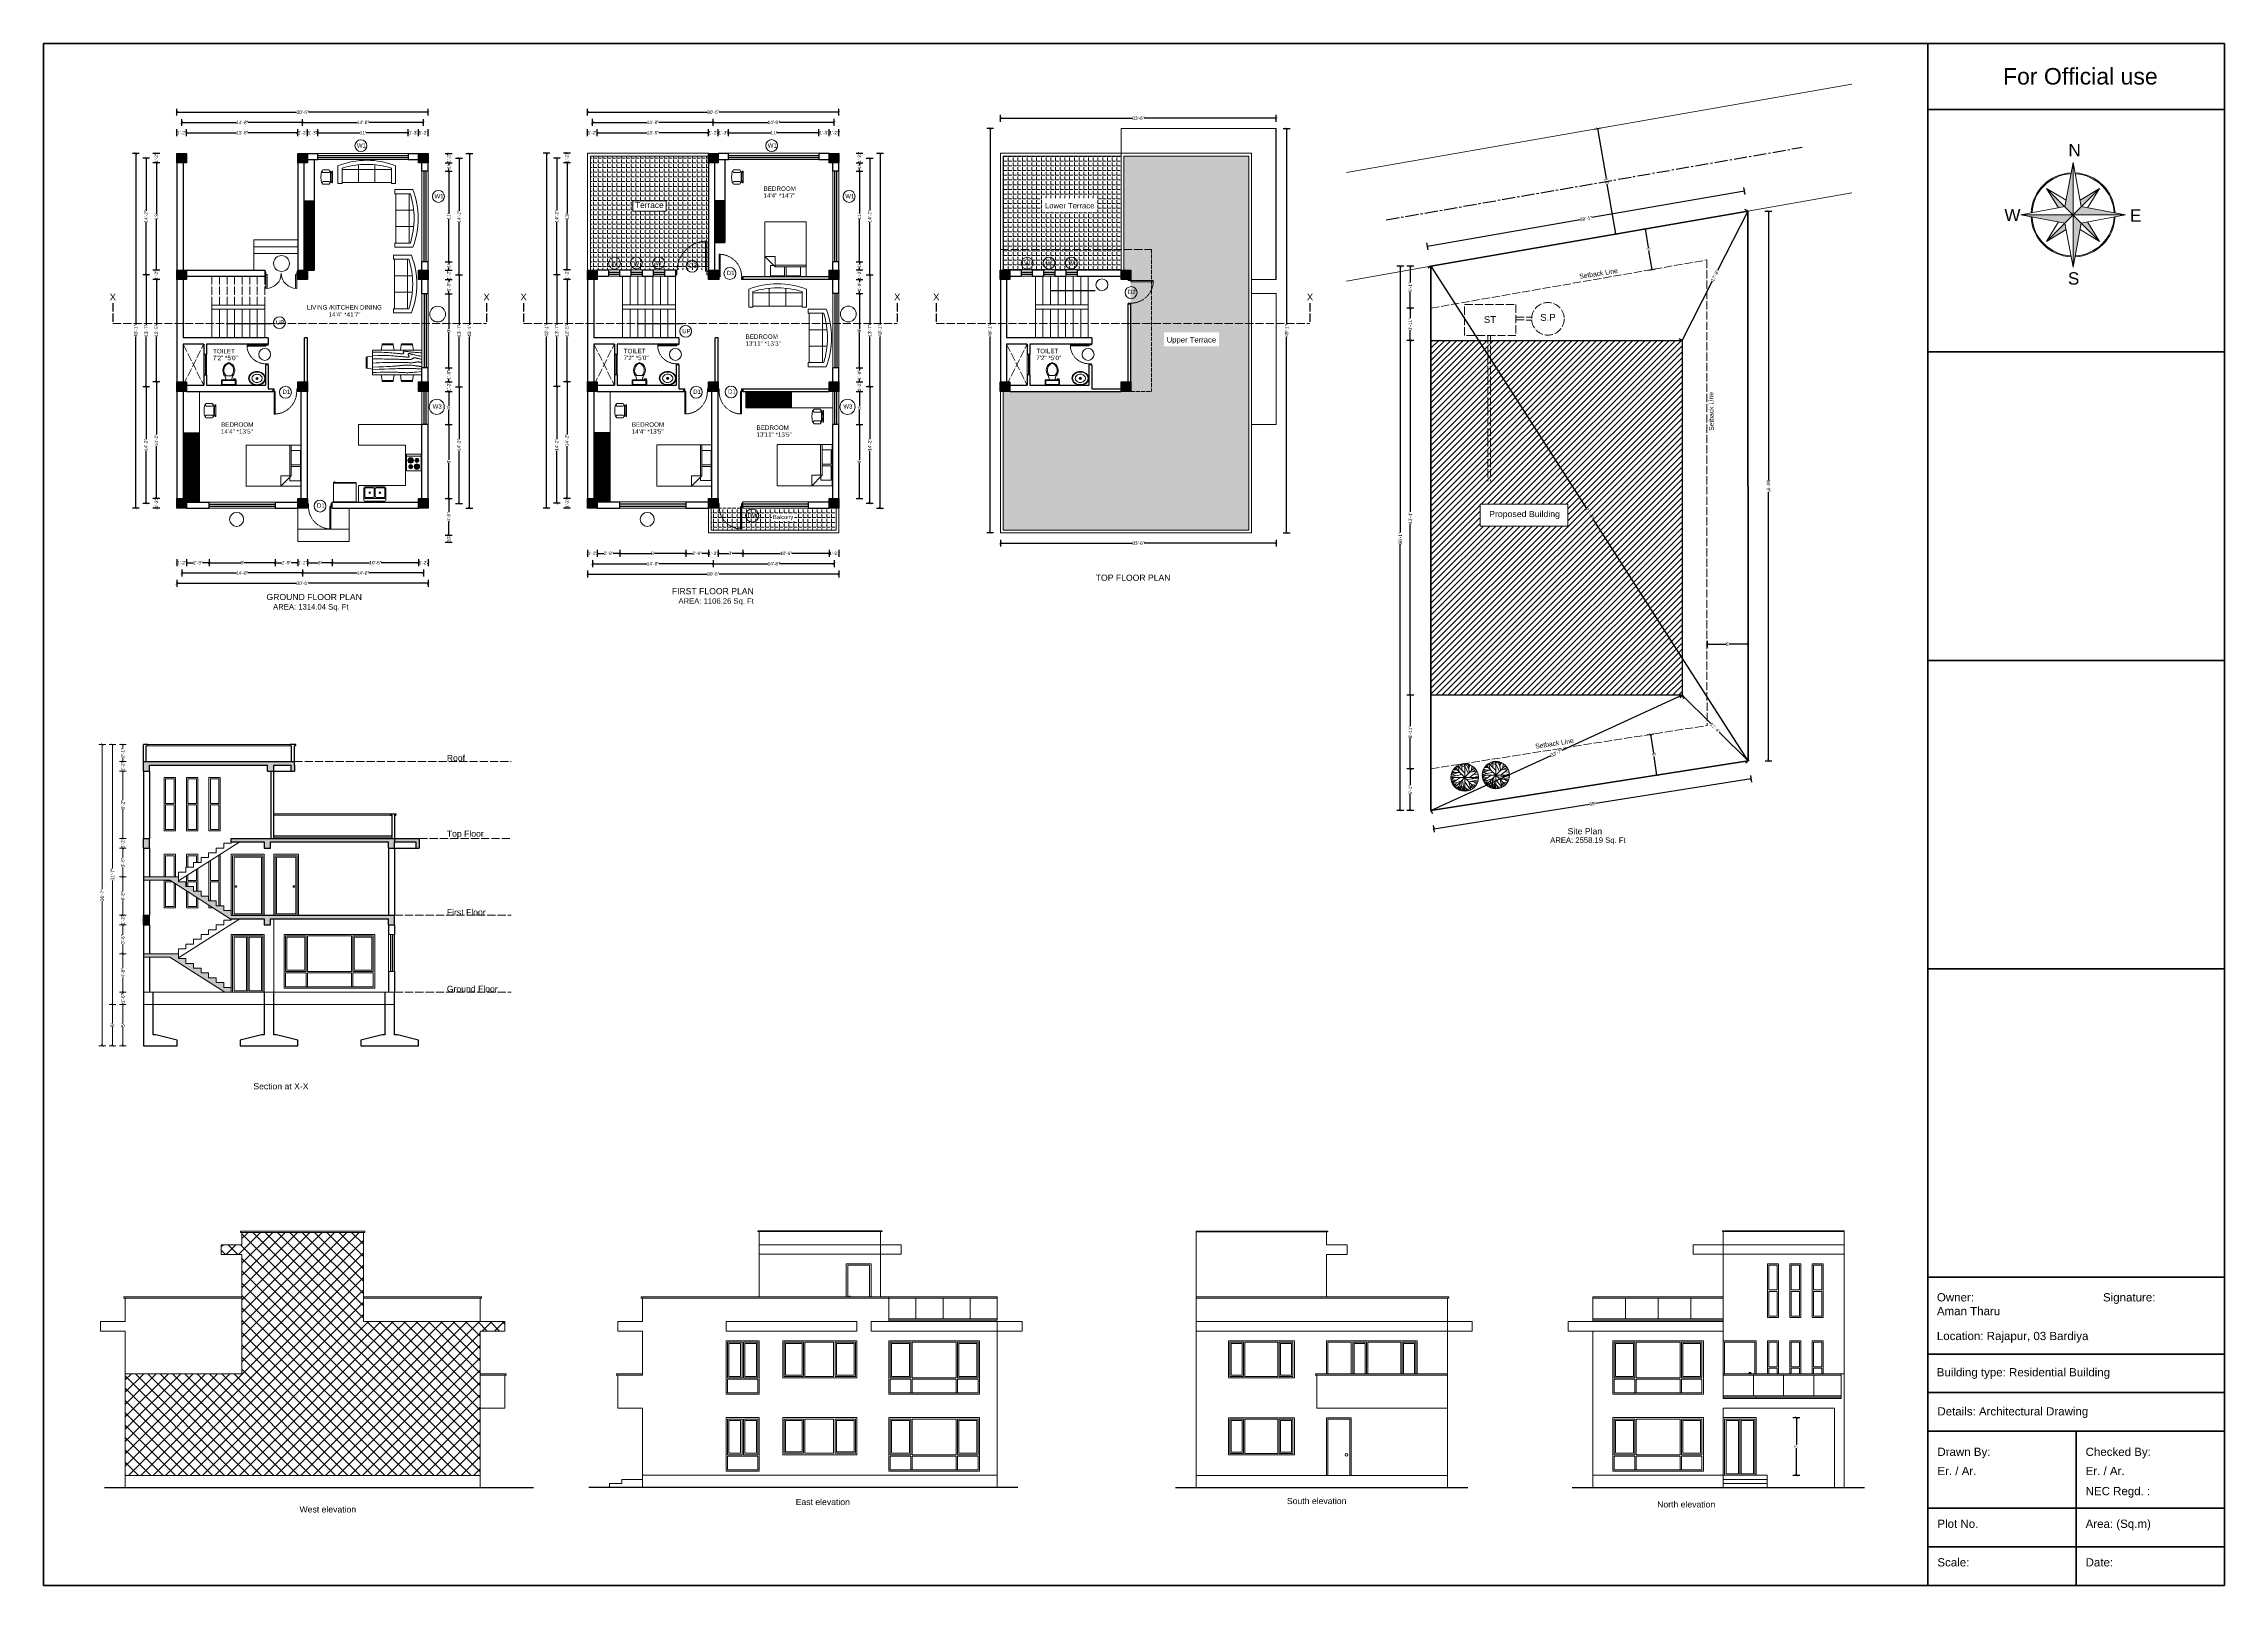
# Model space of a CAD drawing. Header units: inches. Extents: x 2970 to 17976, y 9207 to 14243.
# Drawn here: x 2970 to 6148, y 10526 to 12772 of the extents above; entities that cross this region are included whole.
import ezdxf

# ---------------------------------------------------------------- set-up
doc = ezdxf.new("R2010")
doc.units = ezdxf.units.IN
doc.header["$PDMODE"] = 34
for name, pattern in [('ACAD_ISO02W100', [15, 12, -3]), ('CENTER2', [28.575, 19.05, -3.175, 3.175, -3.175]), ('HIDDEN4', [0.09375, 0.0625, -0.03125])]:
    doc.linetypes.add(name, pattern=pattern)
for name, color, linetype, lineweight in [('balcony', 212, 'Continuous', 13), ('boundary line', 20, 'Continuous', 35), ('DIMENSION', 134, 'Continuous', 15), ('ele front', 30, 'Continuous', 13), ('elev back', 170, 'Continuous', 9), ('floor line', 240, 'Continuous', 30), ('footing', 234, 'Continuous', 30), ('furniture', 11, 'Continuous', 13), ('hatch', 183, 'Continuous', 5), ('hatch 2', 103, 'ACAD_ISO02W100', 13), ('kiutchen tools', 211, 'Continuous', 13), ('north', 18, 'Continuous', 13), ('opening elevation', 203, 'Continuous', 13), ('pillar', 40, 'Continuous', 30), ('road', 243, 'Continuous', 13), ('section', 231, 'ACAD_ISO02W100', 15), ('Slab and beam', 222, 'Continuous', 30), ('stairs', 4, 'Continuous', 13), ('TEXT', 30, 'Continuous', 13), ('TOP', 62, 'Continuous', 9), ('vegetation', 90, 'Continuous', 13), ('wall', 60, 'Continuous', 30), ('window section', 185, 'Continuous', 30), ('window sill', 103, 'Continuous', 13)]:
    doc.layers.add(name, color=color, linetype=linetype, lineweight=lineweight)
doc.styles.get("Standard").update_dxf_attribs({"font": 'arial.ttf'})
doc.dimstyles.get("Standard").update_dxf_attribs({"dimtxt": 5, "dimasz": 3.5, "dimexe": 5, "dimexo": 3, "dimgap": 0.09, "dimtad": 0, "dimdec": 0, "dimzin": 0, "dimdsep": 46, "dimlunit": 4, "dimtxsty": 'Standard', "dimblk": 'ARCHTICK', "dimcen": 0.09, "dimadec": 0, "dimazin": 0, "dimtfac": 1, "dimtdec": 0, "dimtofl": 0, "dimtmove": 0, "dimatfit": 3, "dimfxl": 5, "dimfxlon": 1, "dimtolj": 1, "dimtzin": 0, "dimarcsym": 0})
pattern_1 = [(180, (-44.2478, 2675.5697), (-1e-16, -1.875), [])]

# ---------------------------------------------------------------- blocks, each defined once
blk = doc.blocks.new('pillar')
h = blk.add_hatch(color=256)
h.dxf.hatch_style = 1
h.paths.add_polyline_path([(2623, 2262.4), (2637, 2262.4), (2637, 2276.4), (2623, 2276.4)])
blk.add_lwpolyline([(2623, 2276.4), (2637, 2276.4), (2637, 2262.4), (2623, 2262.4)], close=True)
blk = doc.blocks.new('Bed - Queen')
at = {"linetype": 'Continuous'}
for p, q in [((0, -80.00003), (0, 0)), ((0, 0), (59.99999, 0)), ((59.99999, 0), (59.99999, -80.00003)), ((0, -14.4), (44.8, -14.4)), ((44.8, -16.8), (0, -16.8)), ((7.99999, -1.2), (28.79998, -1.2)), ((7.99999, -14.4), (7.99999, -1.2)), ((28.79998, -1.2), (28.79998, -14.4)), ((31.19999, -1.2), (51.99999, -1.2)), ((31.19999, -14.4), (31.19999, -1.2)), ((59.99999, -29.6), (44.8, -14.4)), ((44.8, -14.4), (44.8, -29.6)), ((44.8, -29.6), (59.99999, -29.6)), ((51.99999, -16.4), (46.79936, -16.4)), ((51.99999, -1.2), (51.99999, -16.4)), ((59.99999, -80.00003), (0, -80.00003))]:
    blk.add_line(p, q, dxfattribs=at)
blk = doc.blocks.new('Chair - Desk')
at = {"linetype": 'Continuous'}
for p, q in [((-8.5, 0), (-8.5, -1)), ((-8.5, 0), (8.5, 0)), ((8.5, 0), (8.5, -1)), ((-10.5, -5), (-10.5, -14)), ((-8.5, -3), (-8.5, -4)), ((-8.5, -3), (8.5, -3)), ((-8.5, -15), (-8.5, -16)), ((-6.5, -14), (-6.5, -5)), ((-2, -3), (-2, -1.9355)), ((2, -1.9576), (2, -3)), ((6.5, -5), (6.5, -14)), ((8.5, -3), (8.5, -4)), ((8.5, -15), (8.5, -16)), ((10.5, -14), (10.5, -5))]:
    blk.add_line(p, q, dxfattribs=at)
for centre, radius, start, end in [((-8.5, -6.5), 2.5, 36.8699, 143.1301), ((-8.5, -12.5), 2.5, 216.8699, 323.1301), ((0, 34.625), 36.625, 256.5803, 283.4197), ((0, 19.625), 36.625, 256.5803, 283.4197), ((8.5, -6.5), 2.5, 36.8699, 143.1301), ((8.5, -12.5), 2.5, 216.8699, 323.1301)]:
    blk.add_arc(centre, radius, start, end, dxfattribs=at)
blk = doc.blocks.new('Sofa - Roundback 7 ft.')
at = {"linetype": 'Continuous'}
for p, q in [((-36.000027, -34), (-36.000027, -11.4696)), ((-35.999844, -13.3819), (35.9998, -13.3819)), ((-12.00002, -32.4421), (-12.00003, -6.5971)), ((11.99997, -32.4421), (11.99998, -6.5971)), ((35.99998, -34), (35.99998, -11.4696)), ((-36.000027, -32.4421), (35.99998, -32.4421))]:
    blk.add_line(p, q, dxfattribs=at)
for points in [[(-36.000027, -34), (-42.000027, -34), (-42.000027, -8)], [(41.99998, -8), (41.99998, -34), (35.99998, -34)]]:
    blk.add_lwpolyline(points, dxfattribs=at)
for centre, radius, start, end in [((0, -114.25), 114.25, 68.43141, 111.5686), ((-0.00001, -127.1968), 121.1968, 72.72033, 107.2797)]:
    blk.add_arc(centre, radius, start, end, dxfattribs=at)
blk = doc.blocks.new('Sink - Oval top')
for p, q in [((-1, 0), (1, 0)), ((0, 1), (0, -1))]:
    blk.add_line(p, q)
at = {"linetype": 'Continuous'}
for points in [[(-12.2, 0.4, 0.117634), (-11.5, -3.4, 0.104469), (-8.9, -6.8, 0.090016), (-5.1, -9.1, 0.08192), (-0.3, -10, 0.08192), (4.5, -9.4, 0.090016), (8.4, -7.4, 0.104469), (11.2, -4.1, 0.117634), (12.2, -0.4, 0.117634), (11.5, 3.4, 0.104469), (8.9, 6.8, 0.090016), (5.1, 9.1, 0.08192), (0.3, 10, 0.08192), (-4.5, 9.4, 0.090016), (-8.4, 7.4, 0.104469), (-11.2, 4.1, 0.117634)], [(-11.3, 0.2, 0.118622), (-10.5, -3.3, 0.104678), (-8.1, -6.4, 0.089562), (-4.5, -8.4, 0.081185), (-0.1, -9.2, 0.081185), (4.3, -8.5, 0.089562), (7.9, -6.6, 0.104678), (10.4, -3.5, 0.118622), (11.3, -0.2, 0.118622), (10.5, 3.3, 0.104678), (8.1, 6.4, 0.089562), (4.5, 8.4, 0.081185), (0.1, 9.2, 0.081185), (-4.3, 8.5, 0.089562), (-7.9, 6.6, 0.104678), (-10.4, 3.5, 0.118622)], [(-7.4, 0.1, 0.118283), (-6.9, -2.2, 0.104607), (-5.3, -4.2, 0.089718), (-3, -5.5, 0.081436), (-0.1, -6, 0.081436), (2.8, -5.6, 0.089718), (5.2, -4.3, 0.104607), (6.9, -2.3, 0.118283), (7.4, -0.1, 0.118283), (6.9, 2.2, 0.104607), (5.3, 4.2, 0.089718), (3, 5.5, 0.081436), (0.1, 6, 0.081436), (-2.8, 5.6, 0.089718), (-5.2, 4.3, 0.104607), (-6.9, 2.3, 0.118283)]]:
    blk.add_lwpolyline(points, format="xyb", close=True, dxfattribs=at)
for radius in [1.5, 1]:
    blk.add_circle((0, 0), radius)
blk = doc.blocks.new('Toilet - top')
for p, q in [((-10, -8.5), (-8, -8.5)), ((-10, -9.5), (-10, -8.5)), ((-7, -9.5), (-10, -9.5)), ((-8, -8.5), (-8, -8)), ((-7, -8), (-7, -9.5)), ((-4, -8), (-6, -14)), ((4, -14), (-4, -14)), ((4, -8), (6, -14)), ((9.5, -6), (9.5, -2))]:
    blk.add_line(p, q)
blk.add_lwpolyline([(10.5, -8), (10.5, 0), (-10.5, 0), (-10.5, -8)], close=True)
for points in [[(-9.5, -2), (-9.5, -6)], [(8.5, -1), (-8.5, -1)], [(-8.5, -7), (8.5, -7)]]:
    blk.add_lwpolyline(points)
for centre, radius, start, end in [((-8.6, -1.9), 0.884, 81.8699, 188.1301), ((-8.6, -6.1), 0.884, 171.8699, 278.1301), ((3.5, -21.6), 12.2, 141.4691, 247.9714), ((4.2, -21.8), 11.3, 136.3677, 238.9468), ((0, -27.9), 4, 245.7318, 294.2682), ((-3.5, -21.6), 12.2, 292.0284, 38.5307), ((-4.2, -21.8), 11.3, 301.053, 43.6321), ((8.6, -1.9), 0.884, 351.8699, 98.1301), ((8.6, -6.1), 0.884, 261.8699, 8.1301), ((0, -29), 4, 254.8605, 285.1395)]:
    blk.add_arc(centre, radius, start, end)
blk = doc.blocks.new('fridge')
at = {"layer": 'furniture'}
for p, q in [((3421.9, 1597.8), (3454.9, 1597.8)), ((3452.9, 1595.8), (3452.9, 1596.8)), ((3453.9, 1595.8), (3452.9, 1595.8)), ((3453.9, 1596.8), (3453.9, 1595.8))]:
    blk.add_line(p, q, dxfattribs=at)
blk.add_lwpolyline([(3421.9, 1596.8), (3421.9, 1624.8), (3454.9, 1624.8), (3454.9, 1596.8)], close=True, dxfattribs=at)
blk = doc.blocks.new('sink')
at = {"layer": 'furniture'}
for p, q in [((3469.1, 1547.3), (3469.1, 1559.3)), ((3470.6, 1559.3), (3470.6, 1547.3)), ((3451.9, 1539.6), (3451.7, 1539.8)), ((3485.9, 1544.8), (3453.9, 1544.8))]:
    blk.add_line(p, q, dxfattribs=at)
for points in [[(3453.9, 1542.3), (3453.9, 1560.3)], [(3455.4, 1561.8), (3484.4, 1561.8)], [(3455.4, 1547.3), (3455.4, 1559.3)], [(3456.4, 1560.3), (3468.1, 1560.3)], [(3471.6, 1560.3), (3483.4, 1560.3)], [(3484.4, 1559.3), (3484.4, 1547.3)], [(3485.9, 1560.3), (3485.9, 1542.3)], [(3484.4, 1540.8), (3455.4, 1540.8)], [(3468.1, 1546.3), (3456.4, 1546.3)], [(3483.4, 1546.3), (3471.6, 1546.3)]]:
    blk.add_lwpolyline(points, dxfattribs=at)
for centre, radius in [((3462.4, 1553.3), 1), ((3462.4, 1553.3), 0.5), ((3477.4, 1553.3), 1), ((3477.4, 1553.3), 0.5)]:
    blk.add_circle(centre, radius, dxfattribs=at)
for centre, radius, start, end in [((3455.4, 1560.3), 1.5, 90, 180), ((3456.4, 1559.3), 1, 90, 180), ((3468.1, 1559.3), 1, 0, 90), ((3471.6, 1559.3), 1, 90, 180), ((3483.4, 1559.3), 1, 0, 90), ((3484.4, 1560.3), 1.5, 0, 90), ((3455.4, 1542.3), 1.5, 180, 270), ((3456.4, 1547.3), 1, 180, 270), ((3468.1, 1547.3), 1, 270, 0), ((3471.6, 1547.3), 1, 180, 270), ((3483.4, 1547.3), 1, 270, 0), ((3484.4, 1542.3), 1.5, 270, 0)]:
    blk.add_arc(centre, radius, start, end, dxfattribs=at)
blk = doc.blocks.new('A$C0CE462CD')
for p, q in [((860, 100), (860, 0)), ((860, 0), (894, 0))]:
    blk.add_line(p, q)
for points in [[(860, 100), (860, 920), (818, 920), (818, 100)], [(0, 10), (6, 10), (6, 90), (0, 90)], [(894, 10), (900, 10), (900, 90), (894, 90)]]:
    blk.add_lwpolyline(points, close=True)
for points in [[(6, 0), (40, 0), (40, 100), (6, 100)], [(6, 100), (6, 0)], [(860, 100), (894, 100), (894, 0)]]:
    blk.add_lwpolyline(points)
at = {"linetype": 'HIDDEN4'}
blk.add_arc((859, 102), 819, 92.8508, 180.13091, dxfattribs=at)
blk = doc.blocks.new('dinning')
at = {"linetype": 'Continuous'}
for p, q in [((3514.6, 1750.1), (3442.6, 1750.1)), ((3442.6, 1750.1), (3442.6, 1714.1)), ((3456.4, 1758.1), (3455.1, 1750.1)), ((3456.6, 1759.6), (3456.4, 1758.6)), ((3472.7, 1758.6), (3456.4, 1758.6)), ((3456.4, 1758.1), (3472.8, 1758.1)), ((3456.6, 1759.6), (3472.6, 1759.6)), ((3472.7, 1758.6), (3472.6, 1759.6)), ((3474.1, 1750.1), (3472.8, 1758.1)), ((3484.4, 1758.1), (3483.1, 1750.1)), ((3484.6, 1759.6), (3484.4, 1758.6)), ((3500.7, 1758.6), (3484.4, 1758.6)), ((3484.4, 1758.1), (3500.8, 1758.1)), ((3484.6, 1759.6), (3500.6, 1759.6)), ((3500.7, 1758.6), (3500.6, 1759.6)), ((3502.1, 1750.1), (3500.8, 1758.1)), ((3514.6, 1714.1), (3514.6, 1750.1)), ((3433.1, 1740.1), (3434.1, 1740.3)), ((3433.1, 1740.1), (3433.1, 1724.1)), ((3434.1, 1724), (3433.1, 1724.1)), ((3434.1, 1724), (3434.1, 1740.3)), ((3434.6, 1740.4), (3442.6, 1741.6)), ((3434.6, 1740.4), (3434.6, 1723.9)), ((3442.6, 1722.6), (3434.6, 1723.9)), ((3442.6, 1714.1), (3514.6, 1714.1)), ((3456.4, 1706.1), (3455.1, 1714.1)), ((3456.4, 1706.1), (3472.8, 1706.1)), ((3456.6, 1704.6), (3456.4, 1705.6)), ((3472.7, 1705.6), (3456.4, 1705.6)), ((3456.6, 1704.6), (3472.6, 1704.6)), ((3472.7, 1705.6), (3472.6, 1704.6)), ((3474.1, 1714.1), (3472.8, 1706.1)), ((3484.4, 1706.1), (3483.1, 1714.1)), ((3484.4, 1706.1), (3500.8, 1706.1)), ((3484.6, 1704.6), (3484.4, 1705.6)), ((3500.7, 1705.6), (3484.4, 1705.6)), ((3484.6, 1704.6), (3500.6, 1704.6)), ((3500.7, 1705.6), (3500.6, 1704.6)), ((3502.1, 1714.1), (3500.8, 1706.1))]:
    blk.add_line(p, q, dxfattribs=at)
for points in [[(3442.6, 1747.1), (3447.4, 1747.1), (3451.8, 1747), (3455.7, 1747), (3459.3, 1746.8), (3462.6, 1746.7), (3465.5, 1746.5), (3468.2, 1746.3), (3470.6, 1746.1), (3472.9, 1745.9), (3475, 1745.8), (3476.9, 1745.6), (3478.6, 1745.4), (3480.2, 1745.3), (3481.6, 1745.2), (3482.8, 1745), (3483.8, 1745), (3484.7, 1744.9), (3485.5, 1744.9), (3486.1, 1744.9), (3486.6, 1744.9), (3487, 1745), (3487.3, 1745.1), (3487.5, 1745.2), (3487.7, 1745.3), (3487.8, 1745.4), (3487.9, 1745.6), (3488, 1745.7), (3488, 1745.9), (3488, 1746.1), (3488, 1746.2), (3488, 1746.4), (3487.9, 1746.6), (3487.9, 1746.7), (3487.8, 1746.8), (3487.7, 1747), (3487.6, 1747.1), (3487.5, 1747.3), (3487.4, 1747.4), (3487.4, 1747.5), (3487.3, 1747.6), (3487.3, 1747.8), (3487.3, 1747.9), (3487.3, 1748), (3487.4, 1748.1), (3487.5, 1748.2), (3487.6, 1748.3), (3487.7, 1748.4), (3487.8, 1748.5), (3488, 1748.5), (3488.2, 1748.6), (3488.4, 1748.6), (3488.7, 1748.6), (3489, 1748.6), (3489.4, 1748.6), (3489.8, 1748.5), (3490.3, 1748.5), (3490.9, 1748.4), (3491.6, 1748.3), (3492.3, 1748.2), (3493.2, 1748.1), (3494.1, 1748), (3495.2, 1747.8), (3496.5, 1747.7), (3497.9, 1747.6), (3499.4, 1747.4), (3501.2, 1747.2), (3503.1, 1747.1), (3505.1, 1746.9), (3507.3, 1746.7), (3509.6, 1746.5), (3512, 1746.3), (3514.6, 1746.1)], [(3442.6, 1742.1), (3449.6, 1742.3), (3455.4, 1742.3), (3460.2, 1742.3), (3464, 1742.3), (3467.1, 1742.2), (3469.7, 1742), (3471.9, 1741.9), (3473.8, 1741.7), (3475.6, 1741.6), (3477.4, 1741.4), (3479, 1741.3), (3480.6, 1741.1), (3482.1, 1741), (3483.5, 1740.9), (3484.9, 1740.8), (3486.1, 1740.6), (3487.2, 1740.5), (3488.3, 1740.4), (3489.2, 1740.3), (3490.1, 1740.2), (3490.9, 1740.1), (3491.6, 1740), (3492.3, 1739.9), (3492.8, 1739.9), (3493.3, 1739.9), (3493.8, 1739.9), (3494.1, 1739.9), (3494.5, 1739.9), (3494.7, 1740), (3495, 1740.1), (3495.2, 1740.2), (3495.3, 1740.3), (3495.5, 1740.4), (3495.6, 1740.6), (3495.7, 1740.7), (3495.8, 1740.9), (3495.8, 1741.1), (3495.8, 1741.3), (3495.8, 1741.4), (3495.8, 1741.6), (3495.7, 1741.8), (3495.6, 1742), (3495.5, 1742.2), (3495.3, 1742.4), (3495.2, 1742.6), (3495, 1742.8), (3494.9, 1742.9), (3494.8, 1743.1), (3494.6, 1743.3), (3494.5, 1743.5), (3494.5, 1743.7), (3494.4, 1743.9), (3494.4, 1744.1), (3494.4, 1744.2), (3494.4, 1744.4), (3494.5, 1744.6), (3494.6, 1744.7), (3494.8, 1744.8), (3494.9, 1745), (3495.2, 1745.1), (3495.4, 1745.2), (3495.7, 1745.2), (3495.9, 1745.2), (3496.3, 1745.2), (3496.6, 1745.2), (3496.9, 1745.1), (3497.3, 1745), (3497.8, 1744.8), (3498.3, 1744.6), (3498.9, 1744.5), (3499.6, 1744.2), (3500.5, 1744), (3501.4, 1743.8), (3502.5, 1743.5), (3503.9, 1743.2), (3505.4, 1742.9), (3507.2, 1742.5), (3509.3, 1742.1), (3511.8, 1741.7), (3514.6, 1741.1)], [(3442.6, 1737.6), (3447.9, 1737.5), (3452.5, 1737.3), (3456.6, 1737.3), (3460.2, 1737.2), (3463.3, 1737.1), (3466, 1737.1), (3468.5, 1737.1), (3470.7, 1737.1), (3472.7, 1737), (3474.5, 1737), (3476.2, 1736.9), (3477.8, 1736.9), (3479.4, 1736.8), (3480.8, 1736.8), (3482.2, 1736.7), (3483.6, 1736.6), (3485, 1736.6), (3486.3, 1736.5), (3487.7, 1736.5), (3489, 1736.4), (3490.2, 1736.4), (3491.4, 1736.3), (3492.5, 1736.3), (3493.6, 1736.3), (3494.5, 1736.3), (3495.4, 1736.3), (3496.2, 1736.4), (3496.9, 1736.4), (3497.5, 1736.5), (3498.1, 1736.6), (3498.6, 1736.7), (3499, 1736.8), (3499.4, 1736.9), (3499.7, 1737.1), (3500, 1737.2), (3500.3, 1737.4), (3500.5, 1737.6), (3500.7, 1737.7), (3501, 1737.9), (3501.2, 1738.1), (3501.4, 1738.2), (3501.6, 1738.3), (3501.9, 1738.5), (3502.1, 1738.6), (3502.4, 1738.7), (3502.7, 1738.8), (3503.1, 1738.8), (3503.4, 1738.9), (3503.8, 1738.9), (3504.2, 1738.9), (3504.7, 1738.9), (3505.1, 1738.8), (3505.6, 1738.8), (3506.1, 1738.7), (3506.6, 1738.6), (3507.2, 1738.5), (3507.7, 1738.3), (3508.3, 1738.2), (3509, 1738), (3509.7, 1737.8), (3510.6, 1737.6), (3511.7, 1737.3), (3513, 1737), (3514.6, 1736.6)], [(3442.6, 1731.1), (3447.8, 1731.5), (3452.6, 1731.8), (3456.9, 1732), (3460.9, 1732.1), (3464.6, 1732.3), (3467.9, 1732.3), (3471, 1732.4), (3473.8, 1732.4), (3476.5, 1732.4), (3478.9, 1732.4), (3481.1, 1732.4), (3483.2, 1732.4), (3485.1, 1732.3), (3487, 1732.3), (3488.6, 1732.2), (3490.3, 1732.1), (3491.8, 1732.1), (3493.2, 1732), (3494.6, 1732), (3495.9, 1731.9), (3497.1, 1731.9), (3498.2, 1731.9), (3499.2, 1731.9), (3500.2, 1731.9), (3501, 1731.9), (3501.8, 1732), (3502.5, 1732.1), (3503.2, 1732.2), (3503.8, 1732.3), (3504.4, 1732.4), (3504.9, 1732.5), (3505.4, 1732.6), (3505.9, 1732.6), (3506.4, 1732.7), (3506.9, 1732.8), (3507.4, 1732.8), (3507.8, 1732.9), (3508.3, 1732.9), (3508.9, 1732.9), (3509.4, 1732.9), (3510, 1732.8), (3510.6, 1732.8), (3511.2, 1732.7), (3511.7, 1732.6), (3512.3, 1732.5), (3512.8, 1732.5), (3513.2, 1732.4), (3513.5, 1732.3), (3513.8, 1732.2), (3514, 1732.2), (3514.1, 1732.2), (3514.2, 1732.2), (3514.2, 1732.1), (3514.3, 1732.1), (3514.4, 1732.1), (3514.6, 1732.1)], [(3442.6, 1725.6), (3451.4, 1725.8), (3458.5, 1726), (3464.1, 1726.2), (3468.5, 1726.4), (3471.8, 1726.6), (3474.4, 1726.7), (3476.3, 1726.9), (3478, 1727.1), (3479.5, 1727.2), (3480.9, 1727.3), (3482.2, 1727.5), (3483.4, 1727.6), (3484.6, 1727.7), (3485.7, 1727.8), (3486.8, 1728), (3487.8, 1728.1), (3488.9, 1728.1), (3489.9, 1728.2), (3490.9, 1728.3), (3491.8, 1728.3), (3492.8, 1728.4), (3493.8, 1728.4), (3494.8, 1728.4), (3495.8, 1728.4), (3496.9, 1728.3), (3497.9, 1728.3), (3499, 1728.2), (3500, 1728.1), (3501.1, 1728), (3502.1, 1727.9), (3503, 1727.8), (3503.9, 1727.6), (3504.8, 1727.5), (3505.6, 1727.4), (3506.3, 1727.3), (3507, 1727.1), (3507.7, 1727), (3508.3, 1726.9), (3509, 1726.8), (3509.6, 1726.7), (3510.3, 1726.6), (3510.9, 1726.5), (3511.6, 1726.4), (3512.2, 1726.4), (3512.8, 1726.4), (3513.4, 1726.4), (3514, 1726.5), (3514.6, 1726.6)], [(3442.6, 1722.1), (3452.2, 1722.3), (3460.1, 1722.5), (3466.6, 1722.7), (3471.8, 1722.9), (3476.1, 1723), (3479.5, 1723.2), (3482.3, 1723.3), (3484.7, 1723.4), (3486.9, 1723.5), (3488.9, 1723.5), (3490.8, 1723.6), (3492.5, 1723.6), (3494.1, 1723.6), (3495.5, 1723.6), (3496.9, 1723.6), (3498.2, 1723.6), (3499.3, 1723.5), (3500.5, 1723.5), (3501.5, 1723.4), (3502.5, 1723.4), (3503.5, 1723.3), (3504.5, 1723.2), (3505.4, 1723.2), (3506.4, 1723.1), (3507.4, 1723), (3508.5, 1722.9), (3509.5, 1722.9), (3510.6, 1722.8), (3511.6, 1722.7), (3512.6, 1722.7), (3513.6, 1722.6), (3514.6, 1722.6)], [(3442.6, 1717.6), (3448.5, 1717.8), (3453.6, 1717.9), (3457.9, 1718), (3461.5, 1718.1), (3464.6, 1718.1), (3467.3, 1718.1), (3469.6, 1718.1), (3471.7, 1718.1), (3473.7, 1718), (3475.5, 1718), (3477.2, 1717.9), (3478.8, 1717.9), (3480.4, 1717.8), (3481.8, 1717.8), (3483.1, 1717.7), (3484.4, 1717.6), (3485.6, 1717.6), (3486.8, 1717.5), (3488, 1717.5), (3489.1, 1717.4), (3490.3, 1717.4), (3491.5, 1717.3), (3492.8, 1717.3), (3494.1, 1717.3), (3495.6, 1717.4), (3497.2, 1717.4), (3499.1, 1717.5), (3501.2, 1717.7), (3503.8, 1717.9), (3506.8, 1718.2), (3510.4, 1718.6), (3514.6, 1719.1)]]:
    blk.add_lwpolyline(points, dxfattribs=at)
blk = doc.blocks.new('chula')
at = {"layer": 'furniture'}
blk.add_line((3495.9, 1621.8), (3516.9, 1621.8), dxfattribs=at)
blk.add_lwpolyline([(3495.9, 1600.8), (3495.9, 1624.8), (3516.9, 1624.8), (3516.9, 1600.8)], close=True, dxfattribs=at)
for centre, radius in [((3501.9, 1615.8), 4), ((3501.9, 1615.8), 3), ((3501.9, 1606.8), 3), ((3501.9, 1615.8), 2), ((3501.9, 1606.8), 2), ((3501.9, 1615.8), 1), ((3501.9, 1606.8), 1), ((3510.9, 1606.8), 4), ((3510.9, 1615.8), 3), ((3510.9, 1606.8), 3), ((3510.9, 1615.8), 2), ((3510.9, 1606.8), 2), ((3510.9, 1615.8), 1), ((3510.9, 1606.8), 1)]:
    blk.add_circle(centre, radius, dxfattribs=at)
blk = doc.blocks.new('main door')
for p, q in [((3746.3, 1966.1), (3745, 1966.1)), ((3746.3, 1962.1), (3746.3, 1966.1)), ((3791.1, 1962.1), (3791.1, 1966.1)), ((3791.1, 1966.1), (3792.5, 1966.1))]:
    blk.add_line(p, q)
for points in [[(3745, 1965.7), (3744.7, 1965.7), (3744.7, 1962.5), (3745, 1962.5)], [(3792.5, 1965.7), (3792.7, 1965.7), (3792.7, 1962.5), (3792.5, 1962.5)]]:
    blk.add_lwpolyline(points, close=True)
for points in [[(3746.3, 1962.1), (3745, 1962.1), (3745, 1966.1)], [(3748, 1941.8), (3748, 1962.1), (3746.3, 1962.1), (3746.3, 1941.7)], [(3789.5, 1941.8), (3789.5, 1962.1), (3791.1, 1962.1), (3791.1, 1941.7)], [(3791.1, 1962.1), (3792.5, 1962.1), (3792.5, 1966.1)]]:
    blk.add_lwpolyline(points)
for centre, start, end in [((3746.3, 1964.1), 270, 360), ((3791.1, 1964.1), 180, 270)]:
    blk.add_arc(centre, 22.4, start, end)
blk = doc.blocks.new('_ArchTick')
at = {"color": 0, "linetype": 'ByBlock', "const_width": 0.15}
blk.add_lwpolyline([(-0.5, -0.5), (0.5, 0.5)], dxfattribs=at)
blk = doc.blocks.new('*D45')
at = {"layer": 'Defpoints', "color": 0, "transparency": 16777216}
for p in [(2592.8, 4982), (2578.8, 4952), (2592.8, 4952)]:
    blk.add_point(p, dxfattribs=at)
at = {"layer": 'DIMENSION', "color": 0, "lineweight": -2, "transparency": 16777216}
for p, q in [((2578.8, 4977), (2578.8, 4987)), ((2578.8, 4982), (2579.3, 4982)), ((2592.8, 4982), (2592.3, 4982)), ((2592.8, 4977), (2592.8, 4987))]:
    blk.add_line(p, q, dxfattribs=at)
at = {"layer": 'DIMENSION', "color": 0, "lineweight": -2, "transparency": 16777216, "xscale": 3.5, "yscale": 3.5, "zscale": 3.5, "rotation": 180}
blk.add_blockref('_ArchTick', (2578.8, 4982), dxfattribs=at)
at = {"layer": 'DIMENSION', "color": 0, "lineweight": -2, "transparency": 16777216, "xscale": 3.5, "yscale": 3.5, "zscale": 3.5}
blk.add_blockref('_ArchTick', (2592.8, 4982), dxfattribs=at)
at = {"layer": 'DIMENSION', "color": 0, "transparency": 16777216, "insert": (2585.8, 4982), "char_height": 5, "attachment_point": 5}
blk.add_mtext('\\A1;1\'-2"', dxfattribs=at)
blk = doc.blocks.new('*D46')
at = {"layer": 'Defpoints', "color": 0, "transparency": 16777216}
for p in [(2754.8, 4982), (2592.8, 4952), (2754.8, 4952)]:
    blk.add_point(p, dxfattribs=at)
at = {"layer": 'DIMENSION', "color": 0, "lineweight": -2, "transparency": 16777216}
for p, q in [((2592.8, 4977), (2592.8, 4987)), ((2592.8, 4982), (2665.4, 4982)), ((2754.8, 4982), (2682.2, 4982)), ((2754.8, 4977), (2754.8, 4987))]:
    blk.add_line(p, q, dxfattribs=at)
at = {"layer": 'DIMENSION', "color": 0, "lineweight": -2, "transparency": 16777216, "xscale": 3.5, "yscale": 3.5, "zscale": 3.5, "rotation": 180}
blk.add_blockref('_ArchTick', (2592.8, 4982), dxfattribs=at)
at = {"layer": 'DIMENSION', "color": 0, "lineweight": -2, "transparency": 16777216, "xscale": 3.5, "yscale": 3.5, "zscale": 3.5}
blk.add_blockref('_ArchTick', (2754.8, 4982), dxfattribs=at)
at = {"layer": 'DIMENSION', "color": 0, "transparency": 16777216, "insert": (2673.8, 4982), "char_height": 5, "attachment_point": 5}
blk.add_mtext('\\A1;13\'-6"', dxfattribs=at)
blk = doc.blocks.new('*D47')
at = {"layer": 'Defpoints', "color": 0, "transparency": 16777216}
for p in [(2768.8, 4982), (2754.8, 4952), (2768.8, 4952)]:
    blk.add_point(p, dxfattribs=at)
at = {"layer": 'DIMENSION', "color": 0, "lineweight": -2, "transparency": 16777216}
for p, q in [((2754.8, 4977), (2754.8, 4987)), ((2754.8, 4982), (2755.3, 4982)), ((2768.8, 4982), (2768.3, 4982)), ((2768.8, 4977), (2768.8, 4987))]:
    blk.add_line(p, q, dxfattribs=at)
at = {"layer": 'DIMENSION', "color": 0, "lineweight": -2, "transparency": 16777216, "xscale": 3.5, "yscale": 3.5, "zscale": 3.5, "rotation": 180}
blk.add_blockref('_ArchTick', (2754.8, 4982), dxfattribs=at)
at = {"layer": 'DIMENSION', "color": 0, "lineweight": -2, "transparency": 16777216, "xscale": 3.5, "yscale": 3.5, "zscale": 3.5}
blk.add_blockref('_ArchTick', (2768.8, 4982), dxfattribs=at)
at = {"layer": 'DIMENSION', "color": 0, "transparency": 16777216, "insert": (2761.8, 4982), "char_height": 5, "attachment_point": 5}
blk.add_mtext('\\A1;1\'-2"', dxfattribs=at)
blk = doc.blocks.new('*D48')
at = {"layer": 'Defpoints', "color": 0, "transparency": 16777216}
for p in [(2783.8, 4982), (2768.8, 4952), (2783.8, 4952)]:
    blk.add_point(p, dxfattribs=at)
at = {"layer": 'DIMENSION', "color": 0, "lineweight": -2, "transparency": 16777216}
for p, q in [((2768.8, 4977), (2768.8, 4987)), ((2768.8, 4982), (2769.8, 4982)), ((2783.8, 4982), (2782.8, 4982)), ((2783.8, 4977), (2783.8, 4987))]:
    blk.add_line(p, q, dxfattribs=at)
at = {"layer": 'DIMENSION', "color": 0, "lineweight": -2, "transparency": 16777216, "xscale": 3.5, "yscale": 3.5, "zscale": 3.5, "rotation": 180}
blk.add_blockref('_ArchTick', (2768.8, 4982), dxfattribs=at)
at = {"layer": 'DIMENSION', "color": 0, "lineweight": -2, "transparency": 16777216, "xscale": 3.5, "yscale": 3.5, "zscale": 3.5}
blk.add_blockref('_ArchTick', (2783.8, 4982), dxfattribs=at)
at = {"layer": 'DIMENSION', "color": 0, "transparency": 16777216, "insert": (2776.3, 4982), "char_height": 5, "attachment_point": 5}
blk.add_mtext('\\A1;1\'-3"', dxfattribs=at)
blk = doc.blocks.new('*D49')
at = {"layer": 'Defpoints', "color": 0, "transparency": 16777216}
for p in [(2915.8, 4982), (2783.8, 4952), (2915.8, 4952)]:
    blk.add_point(p, dxfattribs=at)
at = {"layer": 'DIMENSION', "color": 0, "lineweight": -2, "transparency": 16777216}
for p, q in [((2783.8, 4977), (2783.8, 4987)), ((2783.8, 4982), (2845.7, 4982)), ((2915.8, 4982), (2853.9, 4982)), ((2915.8, 4977), (2915.8, 4987))]:
    blk.add_line(p, q, dxfattribs=at)
at = {"layer": 'DIMENSION', "color": 0, "lineweight": -2, "transparency": 16777216, "xscale": 3.5, "yscale": 3.5, "zscale": 3.5, "rotation": 180}
blk.add_blockref('_ArchTick', (2783.8, 4982), dxfattribs=at)
at = {"layer": 'DIMENSION', "color": 0, "lineweight": -2, "transparency": 16777216, "xscale": 3.5, "yscale": 3.5, "zscale": 3.5}
blk.add_blockref('_ArchTick', (2915.8, 4982), dxfattribs=at)
at = {"layer": 'DIMENSION', "color": 0, "transparency": 16777216, "insert": (2849.8, 4982), "char_height": 5, "attachment_point": 5}
blk.add_mtext("\\A1;11'", dxfattribs=at)
blk = doc.blocks.new('*D50')
at = {"layer": 'Defpoints', "color": 0, "transparency": 16777216}
for p in [(2930.8, 4982), (2915.8, 4952), (2930.8, 4952)]:
    blk.add_point(p, dxfattribs=at)
at = {"layer": 'DIMENSION', "color": 0, "lineweight": -2, "transparency": 16777216}
for p, q in [((2915.8, 4977), (2915.8, 4987)), ((2915.8, 4982), (2916.8, 4982)), ((2930.8, 4982), (2929.8, 4982)), ((2930.8, 4977), (2930.8, 4987))]:
    blk.add_line(p, q, dxfattribs=at)
at = {"layer": 'DIMENSION', "color": 0, "lineweight": -2, "transparency": 16777216, "xscale": 3.5, "yscale": 3.5, "zscale": 3.5, "rotation": 180}
blk.add_blockref('_ArchTick', (2915.8, 4982), dxfattribs=at)
at = {"layer": 'DIMENSION', "color": 0, "lineweight": -2, "transparency": 16777216, "xscale": 3.5, "yscale": 3.5, "zscale": 3.5}
blk.add_blockref('_ArchTick', (2930.8, 4982), dxfattribs=at)
at = {"layer": 'DIMENSION', "color": 0, "transparency": 16777216, "insert": (2923.3, 4982), "char_height": 5, "attachment_point": 5}
blk.add_mtext('\\A1;1\'-3"', dxfattribs=at)
blk = doc.blocks.new('*D51')
at = {"layer": 'Defpoints', "color": 0, "transparency": 16777216}
for p in [(2944.8, 4982), (2930.8, 4952), (2944.8, 4952)]:
    blk.add_point(p, dxfattribs=at)
at = {"layer": 'DIMENSION', "color": 0, "lineweight": -2, "transparency": 16777216}
for p, q in [((2930.8, 4977), (2930.8, 4987)), ((2930.8, 4982), (2931.3, 4982)), ((2944.8, 4982), (2944.3, 4982)), ((2944.8, 4977), (2944.8, 4987))]:
    blk.add_line(p, q, dxfattribs=at)
at = {"layer": 'DIMENSION', "color": 0, "lineweight": -2, "transparency": 16777216, "xscale": 3.5, "yscale": 3.5, "zscale": 3.5, "rotation": 180}
blk.add_blockref('_ArchTick', (2930.8, 4982), dxfattribs=at)
at = {"layer": 'DIMENSION', "color": 0, "lineweight": -2, "transparency": 16777216, "xscale": 3.5, "yscale": 3.5, "zscale": 3.5}
blk.add_blockref('_ArchTick', (2944.8, 4982), dxfattribs=at)
at = {"layer": 'DIMENSION', "color": 0, "transparency": 16777216, "insert": (2937.8, 4982), "char_height": 5, "attachment_point": 5}
blk.add_mtext('\\A1;1\'-2"', dxfattribs=at)
blk = doc.blocks.new('*D52')
at = {"layer": 'Defpoints', "color": 0, "transparency": 16777216}
for p in [(2944.8, 4952), (2944.8, 4938), (2974.8, 4938)]:
    blk.add_point(p, dxfattribs=at)
at = {"layer": 'DIMENSION', "color": 0, "lineweight": -2, "transparency": 16777216}
for p, q in [((2969.8, 4952), (2979.8, 4952)), ((2969.8, 4938), (2979.8, 4938)), ((2974.8, 4952), (2974.8, 4951.5)), ((2974.8, 4938), (2974.8, 4938.5))]:
    blk.add_line(p, q, dxfattribs=at)
at = {"layer": 'DIMENSION', "color": 0, "lineweight": -2, "transparency": 16777216, "xscale": 3.5, "yscale": 3.5, "zscale": 3.5}
for p, rotation in [((2974.8, 4952), 90), ((2974.8, 4938), 270)]:
    blk.add_blockref('_ArchTick', p, dxfattribs=dict(at, rotation=rotation))
at = {"layer": 'DIMENSION', "color": 0, "transparency": 16777216, "insert": (2974.8, 4945), "char_height": 5, "attachment_point": 5, "rotation": 90}
blk.add_mtext('\\A1;1\'-2"', dxfattribs=at)
blk = doc.blocks.new('*D53')
at = {"layer": 'Defpoints', "color": 0, "transparency": 16777216}
for p in [(2944.8, 4938), (2944.8, 4926), (2974.8, 4926)]:
    blk.add_point(p, dxfattribs=at)
at = {"layer": 'DIMENSION', "color": 0, "lineweight": -2, "transparency": 16777216}
for p, q in [((2969.8, 4938), (2979.8, 4938)), ((2969.8, 4926), (2979.8, 4926)), ((2974.8, 4938), (2974.8, 4934.2)), ((2974.8, 4926), (2974.8, 4929.8))]:
    blk.add_line(p, q, dxfattribs=at)
at = {"layer": 'DIMENSION', "color": 0, "lineweight": -2, "transparency": 16777216, "xscale": 3.5, "yscale": 3.5, "zscale": 3.5}
for p, rotation in [((2974.8, 4938), 90), ((2974.8, 4926), 270)]:
    blk.add_blockref('_ArchTick', p, dxfattribs=dict(at, rotation=rotation))
at = {"layer": 'DIMENSION', "color": 0, "transparency": 16777216, "insert": (2974.8, 4932), "char_height": 5, "attachment_point": 5, "rotation": 90}
blk.add_mtext("\\A1;1'", dxfattribs=at)
blk = doc.blocks.new('*D54')
at = {"layer": 'Defpoints', "color": 0, "transparency": 16777216}
for p in [(2944.8, 4926), (2944.8, 4794), (2974.8, 4794)]:
    blk.add_point(p, dxfattribs=at)
at = {"layer": 'DIMENSION', "color": 0, "lineweight": -2, "transparency": 16777216}
for p, q in [((2969.8, 4926), (2979.8, 4926)), ((2974.8, 4926), (2974.8, 4864.1)), ((2974.8, 4794), (2974.8, 4855.9)), ((2969.8, 4794), (2979.8, 4794))]:
    blk.add_line(p, q, dxfattribs=at)
at = {"layer": 'DIMENSION', "color": 0, "lineweight": -2, "transparency": 16777216, "xscale": 3.5, "yscale": 3.5, "zscale": 3.5}
for p, rotation in [((2974.8, 4926), 90), ((2974.8, 4794), 270)]:
    blk.add_blockref('_ArchTick', p, dxfattribs=dict(at, rotation=rotation))
at = {"layer": 'DIMENSION', "color": 0, "transparency": 16777216, "insert": (2974.8, 4860), "char_height": 5, "attachment_point": 5, "rotation": 90}
blk.add_mtext("\\A1;11'", dxfattribs=at)
blk = doc.blocks.new('*D55')
at = {"layer": 'Defpoints', "color": 0, "transparency": 16777216}
for p in [(2944.8, 4794), (2944.8, 4782), (2974.8, 4782)]:
    blk.add_point(p, dxfattribs=at)
at = {"layer": 'DIMENSION', "color": 0, "lineweight": -2, "transparency": 16777216}
for p, q in [((2969.8, 4794), (2979.8, 4794)), ((2969.8, 4782), (2979.8, 4782)), ((2974.8, 4794), (2974.8, 4790.2)), ((2974.8, 4782), (2974.8, 4785.8))]:
    blk.add_line(p, q, dxfattribs=at)
at = {"layer": 'DIMENSION', "color": 0, "lineweight": -2, "transparency": 16777216, "xscale": 3.5, "yscale": 3.5, "zscale": 3.5}
for p, rotation in [((2974.8, 4794), 90), ((2974.8, 4782), 270)]:
    blk.add_blockref('_ArchTick', p, dxfattribs=dict(at, rotation=rotation))
at = {"layer": 'DIMENSION', "color": 0, "transparency": 16777216, "insert": (2974.8, 4788), "char_height": 5, "attachment_point": 5, "rotation": 90}
blk.add_mtext("\\A1;1'", dxfattribs=at)
blk = doc.blocks.new('*D203')
at = {"layer": 'Defpoints', "color": 0, "transparency": 16777216}
for p in [(2944.8, 4782), (2944.8, 4768), (2974.8, 4768)]:
    blk.add_point(p, dxfattribs=at)
at = {"layer": 'DIMENSION', "color": 0, "lineweight": -2, "transparency": 16777216}
for p, q in [((2969.8, 4782), (2979.8, 4782)), ((2969.8, 4768), (2979.8, 4768)), ((2974.8, 4782), (2974.8, 4781.5)), ((2974.8, 4768), (2974.8, 4768.5))]:
    blk.add_line(p, q, dxfattribs=at)
at = {"layer": 'DIMENSION', "color": 0, "lineweight": -2, "transparency": 16777216, "xscale": 3.5, "yscale": 3.5, "zscale": 3.5}
for p, rotation in [((2974.8, 4782), 90), ((2974.8, 4768), 270)]:
    blk.add_blockref('_ArchTick', p, dxfattribs=dict(at, rotation=rotation))
at = {"layer": 'DIMENSION', "color": 0, "transparency": 16777216, "insert": (2974.8, 4775), "char_height": 5, "attachment_point": 5, "rotation": 90}
blk.add_mtext('\\A1;1\'-2"', dxfattribs=at)
blk = doc.blocks.new('*D56')
at = {"layer": 'Defpoints', "color": 0, "transparency": 16777216}
for p in [(2944.8, 4768), (2944.8, 4747.5), (2974.8, 4747.5)]:
    blk.add_point(p, dxfattribs=at)
at = {"layer": 'DIMENSION', "color": 0, "lineweight": -2, "transparency": 16777216}
for p, q in [((2969.8, 4768), (2979.8, 4768)), ((2974.8, 4768), (2974.8, 4764.3)), ((2969.8, 4747.5), (2979.8, 4747.5)), ((2974.8, 4747.5), (2974.8, 4751.3))]:
    blk.add_line(p, q, dxfattribs=at)
at = {"layer": 'DIMENSION', "color": 0, "lineweight": -2, "transparency": 16777216, "xscale": 3.5, "yscale": 3.5, "zscale": 3.5}
for p, rotation in [((2974.8, 4768), 90), ((2974.8, 4747.5), 270)]:
    blk.add_blockref('_ArchTick', p, dxfattribs=dict(at, rotation=rotation))
at = {"layer": 'DIMENSION', "color": 0, "transparency": 16777216, "insert": (2974.8, 4757.8), "char_height": 5, "attachment_point": 5, "rotation": 90}
blk.add_mtext('\\A1;1\'-9"', dxfattribs=at)
blk = doc.blocks.new('*D57')
at = {"layer": 'Defpoints', "color": 0, "transparency": 16777216}
for p in [(2944.8, 4747.5), (2944.8, 4639.5), (2974.8, 4639.5)]:
    blk.add_point(p, dxfattribs=at)
at = {"layer": 'DIMENSION', "color": 0, "lineweight": -2, "transparency": 16777216}
for p, q in [((2969.8, 4747.5), (2979.8, 4747.5)), ((2974.8, 4747.5), (2974.8, 4695.9)), ((2974.8, 4639.5), (2974.8, 4691.1)), ((2969.8, 4639.5), (2979.8, 4639.5))]:
    blk.add_line(p, q, dxfattribs=at)
at = {"layer": 'DIMENSION', "color": 0, "lineweight": -2, "transparency": 16777216, "xscale": 3.5, "yscale": 3.5, "zscale": 3.5}
for p, rotation in [((2974.8, 4747.5), 90), ((2974.8, 4639.5), 270)]:
    blk.add_blockref('_ArchTick', p, dxfattribs=dict(at, rotation=rotation))
at = {"layer": 'DIMENSION', "color": 0, "transparency": 16777216, "insert": (2974.8, 4693.5), "char_height": 5, "attachment_point": 5, "rotation": 90}
blk.add_mtext("\\A1;9'", dxfattribs=at)
blk = doc.blocks.new('*D58')
at = {"layer": 'Defpoints', "color": 0, "transparency": 16777216}
for p in [(2944.8, 4639.5), (2944.8, 4619), (2974.8, 4619)]:
    blk.add_point(p, dxfattribs=at)
at = {"layer": 'DIMENSION', "color": 0, "lineweight": -2, "transparency": 16777216}
for p, q in [((2969.8, 4639.5), (2979.8, 4639.5)), ((2974.8, 4639.5), (2974.8, 4635.8)), ((2969.8, 4619), (2979.8, 4619)), ((2974.8, 4619), (2974.8, 4622.8))]:
    blk.add_line(p, q, dxfattribs=at)
at = {"layer": 'DIMENSION', "color": 0, "lineweight": -2, "transparency": 16777216, "xscale": 3.5, "yscale": 3.5, "zscale": 3.5}
for p, rotation in [((2974.8, 4639.5), 90), ((2974.8, 4619), 270)]:
    blk.add_blockref('_ArchTick', p, dxfattribs=dict(at, rotation=rotation))
at = {"layer": 'DIMENSION', "color": 0, "transparency": 16777216, "insert": (2974.8, 4629.3), "char_height": 5, "attachment_point": 5, "rotation": 90}
blk.add_mtext('\\A1;1\'-9"', dxfattribs=at)
blk = doc.blocks.new('*D204')
at = {"layer": 'Defpoints', "color": 0, "transparency": 16777216}
for p in [(2944.8, 4619), (2944.8, 4605), (2974.8, 4605)]:
    blk.add_point(p, dxfattribs=at)
at = {"layer": 'DIMENSION', "color": 0, "lineweight": -2, "transparency": 16777216}
for p, q in [((2969.8, 4619), (2979.8, 4619)), ((2974.8, 4619), (2974.8, 4618.5)), ((2969.8, 4605), (2979.8, 4605)), ((2974.8, 4605), (2974.8, 4605.5))]:
    blk.add_line(p, q, dxfattribs=at)
at = {"layer": 'DIMENSION', "color": 0, "lineweight": -2, "transparency": 16777216, "xscale": 3.5, "yscale": 3.5, "zscale": 3.5}
for p, rotation in [((2974.8, 4619), 90), ((2974.8, 4605), 270)]:
    blk.add_blockref('_ArchTick', p, dxfattribs=dict(at, rotation=rotation))
at = {"layer": 'DIMENSION', "color": 0, "transparency": 16777216, "insert": (2974.8, 4612), "char_height": 5, "attachment_point": 5, "rotation": 90}
blk.add_mtext('\\A1;1\'-2"', dxfattribs=at)
blk = doc.blocks.new('*D59')
at = {"layer": 'Defpoints', "color": 0, "transparency": 16777216}
for p in [(2944.8, 4605), (2944.8, 4557), (2974.8, 4557)]:
    blk.add_point(p, dxfattribs=at)
at = {"layer": 'DIMENSION', "color": 0, "lineweight": -2, "transparency": 16777216}
for p, q in [((2969.8, 4605), (2979.8, 4605)), ((2974.8, 4605), (2974.8, 4583.5)), ((2974.8, 4557), (2974.8, 4578.5)), ((2969.8, 4557), (2979.8, 4557))]:
    blk.add_line(p, q, dxfattribs=at)
at = {"layer": 'DIMENSION', "color": 0, "lineweight": -2, "transparency": 16777216, "xscale": 3.5, "yscale": 3.5, "zscale": 3.5}
for p, rotation in [((2974.8, 4605), 90), ((2974.8, 4557), 270)]:
    blk.add_blockref('_ArchTick', p, dxfattribs=dict(at, rotation=rotation))
at = {"layer": 'DIMENSION', "color": 0, "transparency": 16777216, "insert": (2974.8, 4581), "char_height": 5, "attachment_point": 5, "rotation": 90}
blk.add_mtext("\\A1;4'", dxfattribs=at)
blk = doc.blocks.new('*D60')
at = {"layer": 'Defpoints', "color": 0, "transparency": 16777216}
for p in [(2944.8, 4557), (2944.8, 4449), (2974.8, 4449)]:
    blk.add_point(p, dxfattribs=at)
at = {"layer": 'DIMENSION', "color": 0, "lineweight": -2, "transparency": 16777216}
for p, q in [((2969.8, 4557), (2979.8, 4557)), ((2974.8, 4557), (2974.8, 4505.4)), ((2974.8, 4449), (2974.8, 4500.6)), ((2969.8, 4449), (2979.8, 4449))]:
    blk.add_line(p, q, dxfattribs=at)
at = {"layer": 'DIMENSION', "color": 0, "lineweight": -2, "transparency": 16777216, "xscale": 3.5, "yscale": 3.5, "zscale": 3.5}
for p, rotation in [((2974.8, 4557), 90), ((2974.8, 4449), 270)]:
    blk.add_blockref('_ArchTick', p, dxfattribs=dict(at, rotation=rotation))
at = {"layer": 'DIMENSION', "color": 0, "transparency": 16777216, "insert": (2974.8, 4503), "char_height": 5, "attachment_point": 5, "rotation": 90}
blk.add_mtext("\\A1;9'", dxfattribs=at)
blk = doc.blocks.new('*D205')
at = {"layer": 'Defpoints', "color": 0, "transparency": 16777216}
for p in [(2944.8, 4449), (2829.5, 4395.6), (2974.8, 4395.6)]:
    blk.add_point(p, dxfattribs=at)
at = {"layer": 'DIMENSION', "color": 0, "lineweight": -2, "transparency": 16777216}
for p, q in [((2969.8, 4449), (2979.8, 4449)), ((2974.8, 4449), (2974.8, 4429.1)), ((2969.8, 4395.6), (2979.8, 4395.6)), ((2974.8, 4395.6), (2974.8, 4415.4))]:
    blk.add_line(p, q, dxfattribs=at)
at = {"layer": 'DIMENSION', "color": 0, "lineweight": -2, "transparency": 16777216, "xscale": 3.5, "yscale": 3.5, "zscale": 3.5}
for p, rotation in [((2974.8, 4449), 90), ((2974.8, 4395.6), 270)]:
    blk.add_blockref('_ArchTick', p, dxfattribs=dict(at, rotation=rotation))
at = {"layer": 'DIMENSION', "color": 0, "transparency": 16777216, "insert": (2974.8, 4422.3), "char_height": 5, "attachment_point": 5, "rotation": 90}
blk.add_mtext('\\A1;4\'-5"', dxfattribs=at)
blk = doc.blocks.new('*D206')
at = {"layer": 'Defpoints', "color": 0, "transparency": 16777216}
for p in [(2829.5, 4395.6), (2829.5, 4385.6), (2974.8, 4385.6)]:
    blk.add_point(p, dxfattribs=at)
at = {"layer": 'DIMENSION', "color": 0, "lineweight": -2, "transparency": 16777216}
for p, q in [((2969.8, 4395.6), (2979.8, 4395.6)), ((2969.8, 4385.6), (2979.8, 4385.6)), ((2974.8, 4395.6), (2974.8, 4395.2)), ((2974.8, 4385.6), (2974.8, 4385.9))]:
    blk.add_line(p, q, dxfattribs=at)
at = {"layer": 'DIMENSION', "color": 0, "lineweight": -2, "transparency": 16777216, "xscale": 3.5, "yscale": 3.5, "zscale": 3.5}
for p, rotation in [((2974.8, 4395.6), 90), ((2974.8, 4385.6), 270)]:
    blk.add_blockref('_ArchTick', p, dxfattribs=dict(at, rotation=rotation))
at = {"layer": 'DIMENSION', "color": 0, "transparency": 16777216, "insert": (2974.8, 4390.6), "char_height": 5, "attachment_point": 5, "rotation": 90}
blk.add_mtext('\\A1;10"', dxfattribs=at)
blk = doc.blocks.new('*D207')
at = {"layer": 'Defpoints', "color": 0, "transparency": 16777216}
for p in [(2548.8, 4938), (2578.8, 4952), (2578.8, 4938)]:
    blk.add_point(p, dxfattribs=at)
at = {"layer": 'DIMENSION', "color": 0, "lineweight": -2, "transparency": 16777216}
for p, q in [((2553.8, 4952), (2543.8, 4952)), ((2553.8, 4938), (2543.8, 4938)), ((2548.8, 4952), (2548.8, 4951.5)), ((2548.8, 4938), (2548.8, 4938.5))]:
    blk.add_line(p, q, dxfattribs=at)
at = {"layer": 'DIMENSION', "color": 0, "lineweight": -2, "transparency": 16777216, "xscale": 3.5, "yscale": 3.5, "zscale": 3.5}
for p, rotation in [((2548.8, 4952), 90), ((2548.8, 4938), 270)]:
    blk.add_blockref('_ArchTick', p, dxfattribs=dict(at, rotation=rotation))
at = {"layer": 'DIMENSION', "color": 0, "transparency": 16777216, "insert": (2548.8, 4945), "char_height": 5, "attachment_point": 5, "rotation": 90}
blk.add_mtext('\\A1;1\'-2"', dxfattribs=at)
blk = doc.blocks.new('*D61')
at = {"layer": 'Defpoints', "color": 0, "transparency": 16777216}
for p in [(2578.8, 4938), (2548.8, 4782), (2578.8, 4782)]:
    blk.add_point(p, dxfattribs=at)
at = {"layer": 'DIMENSION', "color": 0, "lineweight": -2, "transparency": 16777216}
for p, q in [((2553.8, 4938), (2543.8, 4938)), ((2548.8, 4938), (2548.8, 4864.1)), ((2548.8, 4782), (2548.8, 4855.9)), ((2553.8, 4782), (2543.8, 4782))]:
    blk.add_line(p, q, dxfattribs=at)
at = {"layer": 'DIMENSION', "color": 0, "lineweight": -2, "transparency": 16777216, "xscale": 3.5, "yscale": 3.5, "zscale": 3.5}
for p, rotation in [((2548.8, 4938), 90), ((2548.8, 4782), 270)]:
    blk.add_blockref('_ArchTick', p, dxfattribs=dict(at, rotation=rotation))
at = {"layer": 'DIMENSION', "color": 0, "transparency": 16777216, "insert": (2548.8, 4860), "char_height": 5, "attachment_point": 5, "rotation": 90}
blk.add_mtext("\\A1;13'", dxfattribs=at)
blk = doc.blocks.new('*D62')
at = {"layer": 'Defpoints', "color": 0, "transparency": 16777216}
for p in [(2548.8, 4768), (2578.8, 4782), (2578.8, 4768)]:
    blk.add_point(p, dxfattribs=at)
at = {"layer": 'DIMENSION', "color": 0, "lineweight": -2, "transparency": 16777216}
for p, q in [((2553.8, 4782), (2543.8, 4782)), ((2553.8, 4768), (2543.8, 4768)), ((2548.8, 4782), (2548.8, 4781.5)), ((2548.8, 4768), (2548.8, 4768.5))]:
    blk.add_line(p, q, dxfattribs=at)
at = {"layer": 'DIMENSION', "color": 0, "lineweight": -2, "transparency": 16777216, "xscale": 3.5, "yscale": 3.5, "zscale": 3.5}
for p, rotation in [((2548.8, 4782), 90), ((2548.8, 4768), 270)]:
    blk.add_blockref('_ArchTick', p, dxfattribs=dict(at, rotation=rotation))
at = {"layer": 'DIMENSION', "color": 0, "transparency": 16777216, "insert": (2548.8, 4775), "char_height": 5, "attachment_point": 5, "rotation": 90}
blk.add_mtext('\\A1;1\'-2"', dxfattribs=at)
blk = doc.blocks.new('*D63')
at = {"layer": 'Defpoints', "color": 0, "transparency": 16777216}
for p in [(2578.8, 4768), (2548.8, 4619), (2578.8, 4619)]:
    blk.add_point(p, dxfattribs=at)
at = {"layer": 'DIMENSION', "color": 0, "lineweight": -2, "transparency": 16777216}
for p, q in [((2553.8, 4768), (2543.8, 4768)), ((2548.8, 4768), (2548.8, 4701.9)), ((2548.8, 4619), (2548.8, 4685.1)), ((2553.8, 4619), (2543.8, 4619))]:
    blk.add_line(p, q, dxfattribs=at)
at = {"layer": 'DIMENSION', "color": 0, "lineweight": -2, "transparency": 16777216, "xscale": 3.5, "yscale": 3.5, "zscale": 3.5}
for p, rotation in [((2548.8, 4768), 90), ((2548.8, 4619), 270)]:
    blk.add_blockref('_ArchTick', p, dxfattribs=dict(at, rotation=rotation))
at = {"layer": 'DIMENSION', "color": 0, "transparency": 16777216, "insert": (2548.8, 4693.5), "char_height": 5, "attachment_point": 5, "rotation": 90}
blk.add_mtext('\\A1;12\'-5"', dxfattribs=at)
blk = doc.blocks.new('*D64')
at = {"layer": 'Defpoints', "color": 0, "transparency": 16777216}
for p in [(2578.8, 4619), (2548.8, 4449), (2578.8, 4449)]:
    blk.add_point(p, dxfattribs=at)
at = {"layer": 'DIMENSION', "color": 0, "lineweight": -2, "transparency": 16777216}
for p, q in [((2553.8, 4619), (2543.8, 4619)), ((2548.8, 4619), (2548.8, 4542.4)), ((2548.8, 4449), (2548.8, 4525.6)), ((2553.8, 4449), (2543.8, 4449))]:
    blk.add_line(p, q, dxfattribs=at)
at = {"layer": 'DIMENSION', "color": 0, "lineweight": -2, "transparency": 16777216, "xscale": 3.5, "yscale": 3.5, "zscale": 3.5}
for p, rotation in [((2548.8, 4619), 90), ((2548.8, 4449), 270)]:
    blk.add_blockref('_ArchTick', p, dxfattribs=dict(at, rotation=rotation))
at = {"layer": 'DIMENSION', "color": 0, "transparency": 16777216, "insert": (2548.8, 4534), "char_height": 5, "attachment_point": 5, "rotation": 90}
blk.add_mtext('\\A1;14\'-2"', dxfattribs=at)
blk = doc.blocks.new('*D65')
at = {"layer": 'Defpoints', "color": 0, "transparency": 16777216}
for p in [(2578.8, 4449), (2548.8, 4435), (2578.8, 4435)]:
    blk.add_point(p, dxfattribs=at)
at = {"layer": 'DIMENSION', "color": 0, "lineweight": -2, "transparency": 16777216}
for p, q in [((2553.8, 4449), (2543.8, 4449)), ((2548.8, 4449), (2548.8, 4448.5)), ((2553.8, 4435), (2543.8, 4435)), ((2548.8, 4435), (2548.8, 4435.5))]:
    blk.add_line(p, q, dxfattribs=at)
at = {"layer": 'DIMENSION', "color": 0, "lineweight": -2, "transparency": 16777216, "xscale": 3.5, "yscale": 3.5, "zscale": 3.5}
for p, rotation in [((2548.8, 4449), 90), ((2548.8, 4435), 270)]:
    blk.add_blockref('_ArchTick', p, dxfattribs=dict(at, rotation=rotation))
at = {"layer": 'DIMENSION', "color": 0, "transparency": 16777216, "insert": (2548.8, 4442), "char_height": 5, "attachment_point": 5, "rotation": 90}
blk.add_mtext('\\A1;1\'-2"', dxfattribs=at)
blk = doc.blocks.new('*D208')
at = {"layer": 'Defpoints', "color": 0, "transparency": 16777216}
for p in [(2578.8, 4405), (2592.8, 4405), (2592.8, 4355.6)]:
    blk.add_point(p, dxfattribs=at)
at = {"layer": 'DIMENSION', "color": 0, "lineweight": -2, "transparency": 16777216}
for p, q in [((2578.8, 4360.6), (2578.8, 4350.6)), ((2578.8, 4355.6), (2579.3, 4355.6)), ((2592.8, 4355.6), (2592.3, 4355.6)), ((2592.8, 4360.6), (2592.8, 4350.6))]:
    blk.add_line(p, q, dxfattribs=at)
at = {"layer": 'DIMENSION', "color": 0, "lineweight": -2, "transparency": 16777216, "xscale": 3.5, "yscale": 3.5, "zscale": 3.5, "rotation": 180}
blk.add_blockref('_ArchTick', (2578.8, 4355.6), dxfattribs=at)
at = {"layer": 'DIMENSION', "color": 0, "lineweight": -2, "transparency": 16777216, "xscale": 3.5, "yscale": 3.5, "zscale": 3.5}
blk.add_blockref('_ArchTick', (2592.8, 4355.6), dxfattribs=at)
at = {"layer": 'DIMENSION', "color": 0, "transparency": 16777216, "insert": (2585.8, 4355.6), "char_height": 5, "attachment_point": 5}
blk.add_mtext('\\A1;1\'-2"', dxfattribs=at)
blk = doc.blocks.new('*D209')
at = {"layer": 'Defpoints', "color": 0, "transparency": 16777216}
for p in [(2592.8, 4405), (2625.8, 4405), (2625.8, 4355.6)]:
    blk.add_point(p, dxfattribs=at)
at = {"layer": 'DIMENSION', "color": 0, "lineweight": -2, "transparency": 16777216}
for p, q in [((2592.8, 4360.6), (2592.8, 4350.6)), ((2592.8, 4355.6), (2602.5, 4355.6)), ((2625.8, 4355.6), (2616.1, 4355.6)), ((2625.8, 4360.6), (2625.8, 4350.6))]:
    blk.add_line(p, q, dxfattribs=at)
at = {"layer": 'DIMENSION', "color": 0, "lineweight": -2, "transparency": 16777216, "xscale": 3.5, "yscale": 3.5, "zscale": 3.5, "rotation": 180}
blk.add_blockref('_ArchTick', (2592.8, 4355.6), dxfattribs=at)
at = {"layer": 'DIMENSION', "color": 0, "lineweight": -2, "transparency": 16777216, "xscale": 3.5, "yscale": 3.5, "zscale": 3.5}
blk.add_blockref('_ArchTick', (2625.8, 4355.6), dxfattribs=at)
at = {"layer": 'DIMENSION', "color": 0, "transparency": 16777216, "insert": (2609.3, 4355.6), "char_height": 5, "attachment_point": 5}
blk.add_mtext('\\A1;2\'-9"', dxfattribs=at)
blk = doc.blocks.new('*D210')
at = {"layer": 'Defpoints', "color": 0, "transparency": 16777216}
for p in [(2625.8, 4405), (2721.8, 4405), (2721.8, 4355.6)]:
    blk.add_point(p, dxfattribs=at)
at = {"layer": 'DIMENSION', "color": 0, "lineweight": -2, "transparency": 16777216}
for p, q in [((2625.8, 4360.6), (2625.8, 4350.6)), ((2625.8, 4355.6), (2671.4, 4355.6)), ((2721.8, 4355.6), (2676.2, 4355.6)), ((2721.8, 4360.6), (2721.8, 4350.6))]:
    blk.add_line(p, q, dxfattribs=at)
at = {"layer": 'DIMENSION', "color": 0, "lineweight": -2, "transparency": 16777216, "xscale": 3.5, "yscale": 3.5, "zscale": 3.5, "rotation": 180}
blk.add_blockref('_ArchTick', (2625.8, 4355.6), dxfattribs=at)
at = {"layer": 'DIMENSION', "color": 0, "lineweight": -2, "transparency": 16777216, "xscale": 3.5, "yscale": 3.5, "zscale": 3.5}
blk.add_blockref('_ArchTick', (2721.8, 4355.6), dxfattribs=at)
at = {"layer": 'DIMENSION', "color": 0, "transparency": 16777216, "insert": (2673.8, 4355.6), "char_height": 5, "attachment_point": 5}
blk.add_mtext("\\A1;8'", dxfattribs=at)
blk = doc.blocks.new('*D211')
at = {"layer": 'Defpoints', "color": 0, "transparency": 16777216}
for p in [(2721.8, 4405), (2754.8, 4405), (2754.8, 4355.6)]:
    blk.add_point(p, dxfattribs=at)
at = {"layer": 'DIMENSION', "color": 0, "lineweight": -2, "transparency": 16777216}
for p, q in [((2721.8, 4360.6), (2721.8, 4350.6)), ((2721.8, 4355.6), (2731.5, 4355.6)), ((2754.8, 4355.6), (2745.1, 4355.6)), ((2754.8, 4360.6), (2754.8, 4350.6))]:
    blk.add_line(p, q, dxfattribs=at)
at = {"layer": 'DIMENSION', "color": 0, "lineweight": -2, "transparency": 16777216, "xscale": 3.5, "yscale": 3.5, "zscale": 3.5, "rotation": 180}
blk.add_blockref('_ArchTick', (2721.8, 4355.6), dxfattribs=at)
at = {"layer": 'DIMENSION', "color": 0, "lineweight": -2, "transparency": 16777216, "xscale": 3.5, "yscale": 3.5, "zscale": 3.5}
blk.add_blockref('_ArchTick', (2754.8, 4355.6), dxfattribs=at)
at = {"layer": 'DIMENSION', "color": 0, "transparency": 16777216, "insert": (2738.3, 4355.6), "char_height": 5, "attachment_point": 5}
blk.add_mtext('\\A1;2\'-9"', dxfattribs=at)
blk = doc.blocks.new('*D212')
at = {"layer": 'Defpoints', "color": 0, "transparency": 16777216}
for p in [(2754.8, 4405), (2768.8, 4405), (2768.8, 4355.6)]:
    blk.add_point(p, dxfattribs=at)
at = {"layer": 'DIMENSION', "color": 0, "lineweight": -2, "transparency": 16777216}
for p, q in [((2754.8, 4360.6), (2754.8, 4350.6)), ((2754.8, 4355.6), (2755.3, 4355.6)), ((2768.8, 4355.6), (2768.3, 4355.6)), ((2768.8, 4360.6), (2768.8, 4350.6))]:
    blk.add_line(p, q, dxfattribs=at)
at = {"layer": 'DIMENSION', "color": 0, "lineweight": -2, "transparency": 16777216, "xscale": 3.5, "yscale": 3.5, "zscale": 3.5, "rotation": 180}
blk.add_blockref('_ArchTick', (2754.8, 4355.6), dxfattribs=at)
at = {"layer": 'DIMENSION', "color": 0, "lineweight": -2, "transparency": 16777216, "xscale": 3.5, "yscale": 3.5, "zscale": 3.5}
blk.add_blockref('_ArchTick', (2768.8, 4355.6), dxfattribs=at)
at = {"layer": 'DIMENSION', "color": 0, "transparency": 16777216, "insert": (2761.8, 4355.6), "char_height": 5, "attachment_point": 5}
blk.add_mtext('\\A1;1\'-2"', dxfattribs=at)
blk = doc.blocks.new('*D213')
at = {"layer": 'Defpoints', "color": 0, "transparency": 16777216}
for p in [(2768.8, 4405), (2804.8, 4405), (2804.8, 4355.6)]:
    blk.add_point(p, dxfattribs=at)
at = {"layer": 'DIMENSION', "color": 0, "lineweight": -2, "transparency": 16777216}
for p, q in [((2768.8, 4360.6), (2768.8, 4350.6)), ((2768.8, 4355.6), (2784.4, 4355.6)), ((2804.8, 4355.6), (2789.2, 4355.6)), ((2804.8, 4360.6), (2804.8, 4350.6))]:
    blk.add_line(p, q, dxfattribs=at)
at = {"layer": 'DIMENSION', "color": 0, "lineweight": -2, "transparency": 16777216, "xscale": 3.5, "yscale": 3.5, "zscale": 3.5, "rotation": 180}
blk.add_blockref('_ArchTick', (2768.8, 4355.6), dxfattribs=at)
at = {"layer": 'DIMENSION', "color": 0, "lineweight": -2, "transparency": 16777216, "xscale": 3.5, "yscale": 3.5, "zscale": 3.5}
blk.add_blockref('_ArchTick', (2804.8, 4355.6), dxfattribs=at)
at = {"layer": 'DIMENSION', "color": 0, "transparency": 16777216, "insert": (2786.8, 4355.6), "char_height": 5, "attachment_point": 5}
blk.add_mtext("\\A1;3'", dxfattribs=at)
blk = doc.blocks.new('*D214')
at = {"layer": 'Defpoints', "color": 0, "transparency": 16777216}
for p in [(2804.8, 4405), (2930.8, 4405), (2930.8, 4355.6)]:
    blk.add_point(p, dxfattribs=at)
at = {"layer": 'DIMENSION', "color": 0, "lineweight": -2, "transparency": 16777216}
for p, q in [((2804.8, 4360.6), (2804.8, 4350.6)), ((2804.8, 4355.6), (2859.4, 4355.6)), ((2930.8, 4355.6), (2876.2, 4355.6)), ((2930.8, 4360.6), (2930.8, 4350.6))]:
    blk.add_line(p, q, dxfattribs=at)
at = {"layer": 'DIMENSION', "color": 0, "lineweight": -2, "transparency": 16777216, "xscale": 3.5, "yscale": 3.5, "zscale": 3.5, "rotation": 180}
blk.add_blockref('_ArchTick', (2804.8, 4355.6), dxfattribs=at)
at = {"layer": 'DIMENSION', "color": 0, "lineweight": -2, "transparency": 16777216, "xscale": 3.5, "yscale": 3.5, "zscale": 3.5}
blk.add_blockref('_ArchTick', (2930.8, 4355.6), dxfattribs=at)
at = {"layer": 'DIMENSION', "color": 0, "transparency": 16777216, "insert": (2867.8, 4355.6), "char_height": 5, "attachment_point": 5}
blk.add_mtext('\\A1;10\'-6"', dxfattribs=at)
blk = doc.blocks.new('*D215')
at = {"layer": 'Defpoints', "color": 0, "transparency": 16777216}
for p in [(2930.8, 4405), (2944.8, 4405), (2944.8, 4355.6)]:
    blk.add_point(p, dxfattribs=at)
at = {"layer": 'DIMENSION', "color": 0, "lineweight": -2, "transparency": 16777216}
for p, q in [((2930.8, 4360.6), (2930.8, 4350.6)), ((2930.8, 4355.6), (2931.3, 4355.6)), ((2944.8, 4355.6), (2944.3, 4355.6)), ((2944.8, 4360.6), (2944.8, 4350.6))]:
    blk.add_line(p, q, dxfattribs=at)
at = {"layer": 'DIMENSION', "color": 0, "lineweight": -2, "transparency": 16777216, "xscale": 3.5, "yscale": 3.5, "zscale": 3.5, "rotation": 180}
blk.add_blockref('_ArchTick', (2930.8, 4355.6), dxfattribs=at)
at = {"layer": 'DIMENSION', "color": 0, "lineweight": -2, "transparency": 16777216, "xscale": 3.5, "yscale": 3.5, "zscale": 3.5}
blk.add_blockref('_ArchTick', (2944.8, 4355.6), dxfattribs=at)
at = {"layer": 'DIMENSION', "color": 0, "transparency": 16777216, "insert": (2937.8, 4355.6), "char_height": 5, "attachment_point": 5}
blk.add_mtext('\\A1;1\'-2"', dxfattribs=at)
blk = doc.blocks.new('*D66')
at = {"layer": 'Defpoints', "color": 0, "transparency": 16777216}
for p in [(2761.8, 4997), (2585.8, 4952), (2761.8, 4952)]:
    blk.add_point(p, dxfattribs=at)
at = {"layer": 'DIMENSION', "color": 0, "lineweight": -2, "transparency": 16777216}
for p, q in [((2585.8, 4992), (2585.8, 5002)), ((2585.8, 4997), (2665.4, 4997)), ((2761.8, 4997), (2682.2, 4997)), ((2761.8, 4992), (2761.8, 5002))]:
    blk.add_line(p, q, dxfattribs=at)
at = {"layer": 'DIMENSION', "color": 0, "lineweight": -2, "transparency": 16777216, "xscale": 3.5, "yscale": 3.5, "zscale": 3.5, "rotation": 180}
blk.add_blockref('_ArchTick', (2585.8, 4997), dxfattribs=at)
at = {"layer": 'DIMENSION', "color": 0, "lineweight": -2, "transparency": 16777216, "xscale": 3.5, "yscale": 3.5, "zscale": 3.5}
blk.add_blockref('_ArchTick', (2761.8, 4997), dxfattribs=at)
at = {"layer": 'DIMENSION', "color": 0, "transparency": 16777216, "insert": (2673.8, 4997), "char_height": 5, "attachment_point": 5}
blk.add_mtext('\\A1;14\'-8"', dxfattribs=at)
blk = doc.blocks.new('*D67')
at = {"layer": 'Defpoints', "color": 0, "transparency": 16777216}
for p in [(2937.8, 4997), (2761.8, 4952), (2937.8, 4952)]:
    blk.add_point(p, dxfattribs=at)
at = {"layer": 'DIMENSION', "color": 0, "lineweight": -2, "transparency": 16777216}
for p, q in [((2761.8, 4992), (2761.8, 5002)), ((2761.8, 4997), (2841.4, 4997)), ((2937.8, 4997), (2858.2, 4997)), ((2937.8, 4992), (2937.8, 5002))]:
    blk.add_line(p, q, dxfattribs=at)
at = {"layer": 'DIMENSION', "color": 0, "lineweight": -2, "transparency": 16777216, "xscale": 3.5, "yscale": 3.5, "zscale": 3.5, "rotation": 180}
blk.add_blockref('_ArchTick', (2761.8, 4997), dxfattribs=at)
at = {"layer": 'DIMENSION', "color": 0, "lineweight": -2, "transparency": 16777216, "xscale": 3.5, "yscale": 3.5, "zscale": 3.5}
blk.add_blockref('_ArchTick', (2937.8, 4997), dxfattribs=at)
at = {"layer": 'DIMENSION', "color": 0, "transparency": 16777216, "insert": (2849.8, 4997), "char_height": 5, "attachment_point": 5}
blk.add_mtext('\\A1;14\'-8"', dxfattribs=at)
blk = doc.blocks.new('*D68')
at = {"layer": 'Defpoints', "color": 0, "transparency": 16777216}
for p in [(2944.8, 4945), (2944.8, 4775), (2989.8, 4775)]:
    blk.add_point(p, dxfattribs=at)
at = {"layer": 'DIMENSION', "color": 0, "lineweight": -2, "transparency": 16777216}
for p, q in [((2984.8, 4945), (2994.8, 4945)), ((2989.8, 4945), (2989.8, 4868.4)), ((2989.8, 4775), (2989.8, 4851.6)), ((2984.8, 4775), (2994.8, 4775))]:
    blk.add_line(p, q, dxfattribs=at)
at = {"layer": 'DIMENSION', "color": 0, "lineweight": -2, "transparency": 16777216, "xscale": 3.5, "yscale": 3.5, "zscale": 3.5}
for p, rotation in [((2989.8, 4945), 90), ((2989.8, 4775), 270)]:
    blk.add_blockref('_ArchTick', p, dxfattribs=dict(at, rotation=rotation))
at = {"layer": 'DIMENSION', "color": 0, "transparency": 16777216, "insert": (2989.8, 4860), "char_height": 5, "attachment_point": 5, "rotation": 90}
blk.add_mtext('\\A1;14\'-2"', dxfattribs=at)
blk = doc.blocks.new('*D69')
at = {"layer": 'Defpoints', "color": 0, "transparency": 16777216}
for p in [(2944.8, 4775), (2944.8, 4612), (2989.8, 4612)]:
    blk.add_point(p, dxfattribs=at)
at = {"layer": 'DIMENSION', "color": 0, "lineweight": -2, "transparency": 16777216}
for p, q in [((2984.8, 4775), (2994.8, 4775)), ((2989.8, 4775), (2989.8, 4701.9)), ((2989.8, 4612), (2989.8, 4685.1)), ((2984.8, 4612), (2994.8, 4612))]:
    blk.add_line(p, q, dxfattribs=at)
at = {"layer": 'DIMENSION', "color": 0, "lineweight": -2, "transparency": 16777216, "xscale": 3.5, "yscale": 3.5, "zscale": 3.5}
for p, rotation in [((2989.8, 4775), 90), ((2989.8, 4612), 270)]:
    blk.add_blockref('_ArchTick', p, dxfattribs=dict(at, rotation=rotation))
at = {"layer": 'DIMENSION', "color": 0, "transparency": 16777216, "insert": (2989.8, 4693.5), "char_height": 5, "attachment_point": 5, "rotation": 90}
blk.add_mtext('\\A1;13\'-7"', dxfattribs=at)
blk = doc.blocks.new('*D70')
at = {"layer": 'Defpoints', "color": 0, "transparency": 16777216}
for p in [(2944.8, 4612), (2944.8, 4442), (2989.8, 4442)]:
    blk.add_point(p, dxfattribs=at)
at = {"layer": 'DIMENSION', "color": 0, "lineweight": -2, "transparency": 16777216}
for p, q in [((2984.8, 4612), (2994.8, 4612)), ((2989.8, 4612), (2989.8, 4535.4)), ((2989.8, 4442), (2989.8, 4518.6)), ((2984.8, 4442), (2994.8, 4442))]:
    blk.add_line(p, q, dxfattribs=at)
at = {"layer": 'DIMENSION', "color": 0, "lineweight": -2, "transparency": 16777216, "xscale": 3.5, "yscale": 3.5, "zscale": 3.5}
for p, rotation in [((2989.8, 4612), 90), ((2989.8, 4442), 270)]:
    blk.add_blockref('_ArchTick', p, dxfattribs=dict(at, rotation=rotation))
at = {"layer": 'DIMENSION', "color": 0, "transparency": 16777216, "insert": (2989.8, 4527), "char_height": 5, "attachment_point": 5, "rotation": 90}
blk.add_mtext('\\A1;14\'-2"', dxfattribs=at)
blk = doc.blocks.new('*D216')
at = {"layer": 'Defpoints', "color": 0, "transparency": 16777216}
for p in [(2585.8, 4420), (2761.8, 4420), (2761.8, 4340.6)]:
    blk.add_point(p, dxfattribs=at)
at = {"layer": 'DIMENSION', "color": 0, "lineweight": -2, "transparency": 16777216}
for p, q in [((2585.8, 4345.6), (2585.8, 4335.6)), ((2585.8, 4340.6), (2665.4, 4340.6)), ((2761.8, 4340.6), (2682.2, 4340.6)), ((2761.8, 4345.6), (2761.8, 4335.6))]:
    blk.add_line(p, q, dxfattribs=at)
at = {"layer": 'DIMENSION', "color": 0, "lineweight": -2, "transparency": 16777216, "xscale": 3.5, "yscale": 3.5, "zscale": 3.5, "rotation": 180}
blk.add_blockref('_ArchTick', (2585.8, 4340.6), dxfattribs=at)
at = {"layer": 'DIMENSION', "color": 0, "lineweight": -2, "transparency": 16777216, "xscale": 3.5, "yscale": 3.5, "zscale": 3.5}
blk.add_blockref('_ArchTick', (2761.8, 4340.6), dxfattribs=at)
at = {"layer": 'DIMENSION', "color": 0, "transparency": 16777216, "insert": (2673.8, 4340.6), "char_height": 5, "attachment_point": 5}
blk.add_mtext('\\A1;14\'-8"', dxfattribs=at)
blk = doc.blocks.new('*D217')
at = {"layer": 'Defpoints', "color": 0, "transparency": 16777216}
for p in [(2761.8, 4420), (2937.8, 4420), (2937.8, 4340.6)]:
    blk.add_point(p, dxfattribs=at)
at = {"layer": 'DIMENSION', "color": 0, "lineweight": -2, "transparency": 16777216}
for p, q in [((2761.8, 4345.6), (2761.8, 4335.6)), ((2761.8, 4340.6), (2841.4, 4340.6)), ((2937.8, 4340.6), (2858.2, 4340.6)), ((2937.8, 4345.6), (2937.8, 4335.6))]:
    blk.add_line(p, q, dxfattribs=at)
at = {"layer": 'DIMENSION', "color": 0, "lineweight": -2, "transparency": 16777216, "xscale": 3.5, "yscale": 3.5, "zscale": 3.5, "rotation": 180}
blk.add_blockref('_ArchTick', (2761.8, 4340.6), dxfattribs=at)
at = {"layer": 'DIMENSION', "color": 0, "lineweight": -2, "transparency": 16777216, "xscale": 3.5, "yscale": 3.5, "zscale": 3.5}
blk.add_blockref('_ArchTick', (2937.8, 4340.6), dxfattribs=at)
at = {"layer": 'DIMENSION', "color": 0, "transparency": 16777216, "insert": (2849.8, 4340.6), "char_height": 5, "attachment_point": 5}
blk.add_mtext('\\A1;14\'-8"', dxfattribs=at)
blk = doc.blocks.new('*D71')
at = {"layer": 'Defpoints', "color": 0, "transparency": 16777216}
for p in [(2578.8, 4945), (2533.8, 4775), (2578.8, 4775)]:
    blk.add_point(p, dxfattribs=at)
at = {"layer": 'DIMENSION', "color": 0, "lineweight": -2, "transparency": 16777216}
for p, q in [((2538.8, 4945), (2528.8, 4945)), ((2533.8, 4945), (2533.8, 4868.4)), ((2533.8, 4775), (2533.8, 4851.6)), ((2538.8, 4775), (2528.8, 4775))]:
    blk.add_line(p, q, dxfattribs=at)
at = {"layer": 'DIMENSION', "color": 0, "lineweight": -2, "transparency": 16777216, "xscale": 3.5, "yscale": 3.5, "zscale": 3.5}
for p, rotation in [((2533.8, 4945), 90), ((2533.8, 4775), 270)]:
    blk.add_blockref('_ArchTick', p, dxfattribs=dict(at, rotation=rotation))
at = {"layer": 'DIMENSION', "color": 0, "transparency": 16777216, "insert": (2533.8, 4860), "char_height": 5, "attachment_point": 5, "rotation": 90}
blk.add_mtext('\\A1;14\'-2"', dxfattribs=at)
blk = doc.blocks.new('*D72')
at = {"layer": 'Defpoints', "color": 0, "transparency": 16777216}
for p in [(2578.8, 4775), (2533.8, 4612), (2578.8, 4612)]:
    blk.add_point(p, dxfattribs=at)
at = {"layer": 'DIMENSION', "color": 0, "lineweight": -2, "transparency": 16777216}
for p, q in [((2538.8, 4775), (2528.8, 4775)), ((2533.8, 4775), (2533.8, 4701.9)), ((2533.8, 4612), (2533.8, 4685.1)), ((2538.8, 4612), (2528.8, 4612))]:
    blk.add_line(p, q, dxfattribs=at)
at = {"layer": 'DIMENSION', "color": 0, "lineweight": -2, "transparency": 16777216, "xscale": 3.5, "yscale": 3.5, "zscale": 3.5}
for p, rotation in [((2533.8, 4775), 90), ((2533.8, 4612), 270)]:
    blk.add_blockref('_ArchTick', p, dxfattribs=dict(at, rotation=rotation))
at = {"layer": 'DIMENSION', "color": 0, "transparency": 16777216, "insert": (2533.8, 4693.5), "char_height": 5, "attachment_point": 5, "rotation": 90}
blk.add_mtext('\\A1;13\'-7"', dxfattribs=at)
blk = doc.blocks.new('*D73')
at = {"layer": 'Defpoints', "color": 0, "transparency": 16777216}
for p in [(2578.8, 4612), (2533.8, 4442), (2578.8, 4442)]:
    blk.add_point(p, dxfattribs=at)
at = {"layer": 'DIMENSION', "color": 0, "lineweight": -2, "transparency": 16777216}
for p, q in [((2538.8, 4612), (2528.8, 4612)), ((2533.8, 4612), (2533.8, 4535.4)), ((2533.8, 4442), (2533.8, 4518.6)), ((2538.8, 4442), (2528.8, 4442))]:
    blk.add_line(p, q, dxfattribs=at)
at = {"layer": 'DIMENSION', "color": 0, "lineweight": -2, "transparency": 16777216, "xscale": 3.5, "yscale": 3.5, "zscale": 3.5}
for p, rotation in [((2533.8, 4612), 90), ((2533.8, 4442), 270)]:
    blk.add_blockref('_ArchTick', p, dxfattribs=dict(at, rotation=rotation))
at = {"layer": 'DIMENSION', "color": 0, "transparency": 16777216, "insert": (2533.8, 4527), "char_height": 5, "attachment_point": 5, "rotation": 90}
blk.add_mtext('\\A1;14\'-2"', dxfattribs=at)
blk = doc.blocks.new('*D218')
at = {"layer": 'Defpoints', "color": 0, "transparency": 16777216}
for p in [(2944.8, 5012), (2578.8, 4952), (2944.8, 4952)]:
    blk.add_point(p, dxfattribs=at)
at = {"layer": 'DIMENSION', "color": 0, "lineweight": -2, "transparency": 16777216}
for p, q in [((2578.8, 5007), (2578.8, 5017)), ((2578.8, 5012), (2753.1, 5012)), ((2944.8, 5012), (2770.5, 5012)), ((2944.8, 5007), (2944.8, 5017))]:
    blk.add_line(p, q, dxfattribs=at)
at = {"layer": 'DIMENSION', "color": 0, "lineweight": -2, "transparency": 16777216, "xscale": 3.5, "yscale": 3.5, "zscale": 3.5, "rotation": 180}
blk.add_blockref('_ArchTick', (2578.8, 5012), dxfattribs=at)
at = {"layer": 'DIMENSION', "color": 0, "lineweight": -2, "transparency": 16777216, "xscale": 3.5, "yscale": 3.5, "zscale": 3.5}
blk.add_blockref('_ArchTick', (2944.8, 5012), dxfattribs=at)
at = {"layer": 'DIMENSION', "color": 0, "transparency": 16777216, "insert": (2761.8, 5012), "char_height": 5, "attachment_point": 5}
blk.add_mtext('\\A1;30\'-6"', dxfattribs=at)
blk = doc.blocks.new('*D219')
at = {"layer": 'Defpoints', "color": 0, "transparency": 16777216}
for p in [(2944.8, 4952), (2944.8, 4435), (3004.8, 4435)]:
    blk.add_point(p, dxfattribs=at)
at = {"layer": 'DIMENSION', "color": 0, "lineweight": -2, "transparency": 16777216}
for p, q in [((2999.8, 4952), (3009.8, 4952)), ((3004.8, 4952), (3004.8, 4702.3)), ((3004.8, 4435), (3004.8, 4684.7)), ((2999.8, 4435), (3009.8, 4435))]:
    blk.add_line(p, q, dxfattribs=at)
at = {"layer": 'DIMENSION', "color": 0, "lineweight": -2, "transparency": 16777216, "xscale": 3.5, "yscale": 3.5, "zscale": 3.5}
for p, rotation in [((3004.8, 4952), 90), ((3004.8, 4435), 270)]:
    blk.add_blockref('_ArchTick', p, dxfattribs=dict(at, rotation=rotation))
at = {"layer": 'DIMENSION', "color": 0, "transparency": 16777216, "insert": (3004.8, 4693.5), "char_height": 5, "attachment_point": 5, "rotation": 90}
blk.add_mtext('\\A1;43\'-1"', dxfattribs=at)
blk = doc.blocks.new('*D74')
at = {"layer": 'Defpoints', "color": 0, "transparency": 16777216}
for p in [(2578.8, 4435), (2944.8, 4435), (2944.8, 4325.6)]:
    blk.add_point(p, dxfattribs=at)
at = {"layer": 'DIMENSION', "color": 0, "lineweight": -2, "transparency": 16777216}
for p, q in [((2578.8, 4330.6), (2578.8, 4320.6)), ((2578.8, 4325.6), (2753.1, 4325.6)), ((2944.8, 4325.6), (2770.5, 4325.6)), ((2944.8, 4330.6), (2944.8, 4320.6))]:
    blk.add_line(p, q, dxfattribs=at)
at = {"layer": 'DIMENSION', "color": 0, "lineweight": -2, "transparency": 16777216, "xscale": 3.5, "yscale": 3.5, "zscale": 3.5, "rotation": 180}
blk.add_blockref('_ArchTick', (2578.8, 4325.6), dxfattribs=at)
at = {"layer": 'DIMENSION', "color": 0, "lineweight": -2, "transparency": 16777216, "xscale": 3.5, "yscale": 3.5, "zscale": 3.5}
blk.add_blockref('_ArchTick', (2944.8, 4325.6), dxfattribs=at)
at = {"layer": 'DIMENSION', "color": 0, "transparency": 16777216, "insert": (2761.8, 4325.6), "char_height": 5, "attachment_point": 5}
blk.add_mtext('\\A1;30\'-6"', dxfattribs=at)
blk = doc.blocks.new('*D75')
at = {"layer": 'Defpoints', "color": 0, "transparency": 16777216}
for p in [(2578.8, 4952), (2518.8, 4435), (2578.8, 4435)]:
    blk.add_point(p, dxfattribs=at)
at = {"layer": 'DIMENSION', "color": 0, "lineweight": -2, "transparency": 16777216}
for p, q in [((2523.8, 4952), (2513.8, 4952)), ((2518.8, 4952), (2518.8, 4702.3)), ((2518.8, 4435), (2518.8, 4684.7)), ((2523.8, 4435), (2513.8, 4435))]:
    blk.add_line(p, q, dxfattribs=at)
at = {"layer": 'DIMENSION', "color": 0, "lineweight": -2, "transparency": 16777216, "xscale": 3.5, "yscale": 3.5, "zscale": 3.5}
for p, rotation in [((2518.8, 4952), 90), ((2518.8, 4435), 270)]:
    blk.add_blockref('_ArchTick', p, dxfattribs=dict(at, rotation=rotation))
at = {"layer": 'DIMENSION', "color": 0, "transparency": 16777216, "insert": (2518.8, 4693.5), "char_height": 5, "attachment_point": 5, "rotation": 90}
blk.add_mtext('\\A1;43\'-1"', dxfattribs=at)
blk = doc.blocks.new('*D239')
at = {"layer": 'Defpoints', "color": 0, "transparency": 16777216}
for p in [(3327.4, 4959.7), (3313.4, 4929.7), (3327.4, 4929.7)]:
    blk.add_point(p, dxfattribs=at)
at = {"layer": 'DIMENSION', "color": 0, "lineweight": -2, "transparency": 16777216}
for p, q in [((3313.4, 4954.7), (3313.4, 4964.7)), ((3313.4, 4959.7), (3313.9, 4959.7)), ((3327.4, 4959.7), (3326.9, 4959.7)), ((3327.4, 4954.7), (3327.4, 4964.7))]:
    blk.add_line(p, q, dxfattribs=at)
at = {"layer": 'DIMENSION', "color": 0, "lineweight": -2, "transparency": 16777216, "xscale": 3.5, "yscale": 3.5, "zscale": 3.5, "rotation": 180}
blk.add_blockref('_ArchTick', (3313.4, 4959.7), dxfattribs=at)
at = {"layer": 'DIMENSION', "color": 0, "lineweight": -2, "transparency": 16777216, "xscale": 3.5, "yscale": 3.5, "zscale": 3.5}
blk.add_blockref('_ArchTick', (3327.4, 4959.7), dxfattribs=at)
at = {"layer": 'DIMENSION', "color": 0, "transparency": 16777216, "insert": (3320.4, 4959.7), "char_height": 5, "attachment_point": 5}
blk.add_mtext('\\A1;1\'-2"', dxfattribs=at)
blk = doc.blocks.new('*D18')
at = {"layer": 'Defpoints', "color": 0, "transparency": 16777216}
for p in [(3489.4, 4959.7), (3327.4, 4929.7), (3489.4, 4929.7)]:
    blk.add_point(p, dxfattribs=at)
at = {"layer": 'DIMENSION', "color": 0, "lineweight": -2, "transparency": 16777216}
for p, q in [((3327.4, 4954.7), (3327.4, 4964.7)), ((3327.4, 4959.7), (3400, 4959.7)), ((3489.4, 4959.7), (3416.9, 4959.7)), ((3489.4, 4954.7), (3489.4, 4964.7))]:
    blk.add_line(p, q, dxfattribs=at)
at = {"layer": 'DIMENSION', "color": 0, "lineweight": -2, "transparency": 16777216, "xscale": 3.5, "yscale": 3.5, "zscale": 3.5, "rotation": 180}
blk.add_blockref('_ArchTick', (3327.4, 4959.7), dxfattribs=at)
at = {"layer": 'DIMENSION', "color": 0, "lineweight": -2, "transparency": 16777216, "xscale": 3.5, "yscale": 3.5, "zscale": 3.5}
blk.add_blockref('_ArchTick', (3489.4, 4959.7), dxfattribs=at)
at = {"layer": 'DIMENSION', "color": 0, "transparency": 16777216, "insert": (3408.4, 4959.7), "char_height": 5, "attachment_point": 5}
blk.add_mtext('\\A1;13\'-6"', dxfattribs=at)
blk = doc.blocks.new('*D19')
at = {"layer": 'Defpoints', "color": 0, "transparency": 16777216}
for p in [(3503.4, 4959.7), (3489.4, 4929.7), (3503.4, 4929.7)]:
    blk.add_point(p, dxfattribs=at)
at = {"layer": 'DIMENSION', "color": 0, "lineweight": -2, "transparency": 16777216}
for p, q in [((3489.4, 4954.7), (3489.4, 4964.7)), ((3489.4, 4959.7), (3489.9, 4959.7)), ((3503.4, 4959.7), (3502.9, 4959.7)), ((3503.4, 4954.7), (3503.4, 4964.7))]:
    blk.add_line(p, q, dxfattribs=at)
at = {"layer": 'DIMENSION', "color": 0, "lineweight": -2, "transparency": 16777216, "xscale": 3.5, "yscale": 3.5, "zscale": 3.5, "rotation": 180}
blk.add_blockref('_ArchTick', (3489.4, 4959.7), dxfattribs=at)
at = {"layer": 'DIMENSION', "color": 0, "lineweight": -2, "transparency": 16777216, "xscale": 3.5, "yscale": 3.5, "zscale": 3.5}
blk.add_blockref('_ArchTick', (3503.4, 4959.7), dxfattribs=at)
at = {"layer": 'DIMENSION', "color": 0, "transparency": 16777216, "insert": (3496.4, 4959.7), "char_height": 5, "attachment_point": 5}
blk.add_mtext('\\A1;1\'-2"', dxfattribs=at)
blk = doc.blocks.new('*D20')
at = {"layer": 'Defpoints', "color": 0, "transparency": 16777216}
for p in [(3518.4, 4959.7), (3503.4, 4929.7), (3518.4, 4929.7)]:
    blk.add_point(p, dxfattribs=at)
at = {"layer": 'DIMENSION', "color": 0, "lineweight": -2, "transparency": 16777216}
for p, q in [((3503.4, 4954.7), (3503.4, 4964.7)), ((3503.4, 4959.7), (3504.4, 4959.7)), ((3518.4, 4959.7), (3517.4, 4959.7)), ((3518.4, 4954.7), (3518.4, 4964.7))]:
    blk.add_line(p, q, dxfattribs=at)
at = {"layer": 'DIMENSION', "color": 0, "lineweight": -2, "transparency": 16777216, "xscale": 3.5, "yscale": 3.5, "zscale": 3.5, "rotation": 180}
blk.add_blockref('_ArchTick', (3503.4, 4959.7), dxfattribs=at)
at = {"layer": 'DIMENSION', "color": 0, "lineweight": -2, "transparency": 16777216, "xscale": 3.5, "yscale": 3.5, "zscale": 3.5}
blk.add_blockref('_ArchTick', (3518.4, 4959.7), dxfattribs=at)
at = {"layer": 'DIMENSION', "color": 0, "transparency": 16777216, "insert": (3510.9, 4959.7), "char_height": 5, "attachment_point": 5}
blk.add_mtext('\\A1;1\'-3"', dxfattribs=at)
blk = doc.blocks.new('*D21')
at = {"layer": 'Defpoints', "color": 0, "transparency": 16777216}
for p in [(3650.4, 4959.7), (3518.4, 4929.7), (3650.4, 4929.7)]:
    blk.add_point(p, dxfattribs=at)
at = {"layer": 'DIMENSION', "color": 0, "lineweight": -2, "transparency": 16777216}
for p, q in [((3518.4, 4954.7), (3518.4, 4964.7)), ((3518.4, 4959.7), (3580.3, 4959.7)), ((3650.4, 4959.7), (3588.5, 4959.7)), ((3650.4, 4954.7), (3650.4, 4964.7))]:
    blk.add_line(p, q, dxfattribs=at)
at = {"layer": 'DIMENSION', "color": 0, "lineweight": -2, "transparency": 16777216, "xscale": 3.5, "yscale": 3.5, "zscale": 3.5, "rotation": 180}
blk.add_blockref('_ArchTick', (3518.4, 4959.7), dxfattribs=at)
at = {"layer": 'DIMENSION', "color": 0, "lineweight": -2, "transparency": 16777216, "xscale": 3.5, "yscale": 3.5, "zscale": 3.5}
blk.add_blockref('_ArchTick', (3650.4, 4959.7), dxfattribs=at)
at = {"layer": 'DIMENSION', "color": 0, "transparency": 16777216, "insert": (3584.4, 4959.7), "char_height": 5, "attachment_point": 5}
blk.add_mtext("\\A1;11'", dxfattribs=at)
blk = doc.blocks.new('*D22')
at = {"layer": 'Defpoints', "color": 0, "transparency": 16777216}
for p in [(3665.4, 4959.7), (3650.4, 4929.7), (3665.4, 4929.7)]:
    blk.add_point(p, dxfattribs=at)
at = {"layer": 'DIMENSION', "color": 0, "lineweight": -2, "transparency": 16777216}
for p, q in [((3650.4, 4954.7), (3650.4, 4964.7)), ((3650.4, 4959.7), (3651.4, 4959.7)), ((3665.4, 4959.7), (3664.4, 4959.7)), ((3665.4, 4954.7), (3665.4, 4964.7))]:
    blk.add_line(p, q, dxfattribs=at)
at = {"layer": 'DIMENSION', "color": 0, "lineweight": -2, "transparency": 16777216, "xscale": 3.5, "yscale": 3.5, "zscale": 3.5, "rotation": 180}
blk.add_blockref('_ArchTick', (3650.4, 4959.7), dxfattribs=at)
at = {"layer": 'DIMENSION', "color": 0, "lineweight": -2, "transparency": 16777216, "xscale": 3.5, "yscale": 3.5, "zscale": 3.5}
blk.add_blockref('_ArchTick', (3665.4, 4959.7), dxfattribs=at)
at = {"layer": 'DIMENSION', "color": 0, "transparency": 16777216, "insert": (3657.9, 4959.7), "char_height": 5, "attachment_point": 5}
blk.add_mtext('\\A1;1\'-3"', dxfattribs=at)
blk = doc.blocks.new('*D23')
at = {"layer": 'Defpoints', "color": 0, "transparency": 16777216}
for p in [(3679.4, 4959.7), (3665.4, 4929.7), (3679.4, 4929.7)]:
    blk.add_point(p, dxfattribs=at)
at = {"layer": 'DIMENSION', "color": 0, "lineweight": -2, "transparency": 16777216}
for p, q in [((3665.4, 4954.7), (3665.4, 4964.7)), ((3665.4, 4959.7), (3665.9, 4959.7)), ((3679.4, 4959.7), (3678.9, 4959.7)), ((3679.4, 4954.7), (3679.4, 4964.7))]:
    blk.add_line(p, q, dxfattribs=at)
at = {"layer": 'DIMENSION', "color": 0, "lineweight": -2, "transparency": 16777216, "xscale": 3.5, "yscale": 3.5, "zscale": 3.5, "rotation": 180}
blk.add_blockref('_ArchTick', (3665.4, 4959.7), dxfattribs=at)
at = {"layer": 'DIMENSION', "color": 0, "lineweight": -2, "transparency": 16777216, "xscale": 3.5, "yscale": 3.5, "zscale": 3.5}
blk.add_blockref('_ArchTick', (3679.4, 4959.7), dxfattribs=at)
at = {"layer": 'DIMENSION', "color": 0, "transparency": 16777216, "insert": (3672.4, 4959.7), "char_height": 5, "attachment_point": 5}
blk.add_mtext('\\A1;1\'-2"', dxfattribs=at)
blk = doc.blocks.new('*D24')
at = {"layer": 'Defpoints', "color": 0, "transparency": 16777216}
for p in [(3679.4, 4929.7), (3679.4, 4915.7), (3709.4, 4915.7)]:
    blk.add_point(p, dxfattribs=at)
at = {"layer": 'DIMENSION', "color": 0, "lineweight": -2, "transparency": 16777216}
for p, q in [((3704.4, 4929.7), (3714.4, 4929.7)), ((3709.4, 4929.7), (3709.4, 4929.2)), ((3704.4, 4915.7), (3714.4, 4915.7)), ((3709.4, 4915.7), (3709.4, 4916.2))]:
    blk.add_line(p, q, dxfattribs=at)
at = {"layer": 'DIMENSION', "color": 0, "lineweight": -2, "transparency": 16777216, "xscale": 3.5, "yscale": 3.5, "zscale": 3.5}
for p, rotation in [((3709.4, 4929.7), 90), ((3709.4, 4915.7), 270)]:
    blk.add_blockref('_ArchTick', p, dxfattribs=dict(at, rotation=rotation))
at = {"layer": 'DIMENSION', "color": 0, "transparency": 16777216, "insert": (3709.4, 4922.7), "char_height": 5, "attachment_point": 5, "rotation": 90}
blk.add_mtext('\\A1;1\'-2"', dxfattribs=at)
blk = doc.blocks.new('*D25')
at = {"layer": 'Defpoints', "color": 0, "transparency": 16777216}
for p in [(3679.4, 4915.7), (3679.4, 4903.7), (3709.4, 4903.7)]:
    blk.add_point(p, dxfattribs=at)
at = {"layer": 'DIMENSION', "color": 0, "lineweight": -2, "transparency": 16777216}
for p, q in [((3704.4, 4915.7), (3714.4, 4915.7)), ((3704.4, 4903.7), (3714.4, 4903.7)), ((3709.4, 4915.7), (3709.4, 4911.8)), ((3709.4, 4903.7), (3709.4, 4907.5))]:
    blk.add_line(p, q, dxfattribs=at)
at = {"layer": 'DIMENSION', "color": 0, "lineweight": -2, "transparency": 16777216, "xscale": 3.5, "yscale": 3.5, "zscale": 3.5}
for p, rotation in [((3709.4, 4915.7), 90), ((3709.4, 4903.7), 270)]:
    blk.add_blockref('_ArchTick', p, dxfattribs=dict(at, rotation=rotation))
at = {"layer": 'DIMENSION', "color": 0, "transparency": 16777216, "insert": (3709.4, 4909.7), "char_height": 5, "attachment_point": 5, "rotation": 90}
blk.add_mtext("\\A1;1'", dxfattribs=at)
blk = doc.blocks.new('*D26')
at = {"layer": 'Defpoints', "color": 0, "transparency": 16777216}
for p in [(3679.4, 4903.7), (3679.4, 4771.7), (3709.4, 4771.7)]:
    blk.add_point(p, dxfattribs=at)
at = {"layer": 'DIMENSION', "color": 0, "lineweight": -2, "transparency": 16777216}
for p, q in [((3704.4, 4903.7), (3714.4, 4903.7)), ((3709.4, 4903.7), (3709.4, 4841.8)), ((3709.4, 4771.7), (3709.4, 4833.6)), ((3704.4, 4771.7), (3714.4, 4771.7))]:
    blk.add_line(p, q, dxfattribs=at)
at = {"layer": 'DIMENSION', "color": 0, "lineweight": -2, "transparency": 16777216, "xscale": 3.5, "yscale": 3.5, "zscale": 3.5}
for p, rotation in [((3709.4, 4903.7), 90), ((3709.4, 4771.7), 270)]:
    blk.add_blockref('_ArchTick', p, dxfattribs=dict(at, rotation=rotation))
at = {"layer": 'DIMENSION', "color": 0, "transparency": 16777216, "insert": (3709.4, 4837.7), "char_height": 5, "attachment_point": 5, "rotation": 90}
blk.add_mtext("\\A1;11'", dxfattribs=at)
blk = doc.blocks.new('*D27')
at = {"layer": 'Defpoints', "color": 0, "transparency": 16777216}
for p in [(3679.4, 4771.7), (3679.4, 4759.7), (3709.4, 4759.7)]:
    blk.add_point(p, dxfattribs=at)
at = {"layer": 'DIMENSION', "color": 0, "lineweight": -2, "transparency": 16777216}
for p, q in [((3704.4, 4771.7), (3714.4, 4771.7)), ((3709.4, 4771.7), (3709.4, 4767.8)), ((3704.4, 4759.7), (3714.4, 4759.7)), ((3709.4, 4759.7), (3709.4, 4763.5))]:
    blk.add_line(p, q, dxfattribs=at)
at = {"layer": 'DIMENSION', "color": 0, "lineweight": -2, "transparency": 16777216, "xscale": 3.5, "yscale": 3.5, "zscale": 3.5}
for p, rotation in [((3709.4, 4771.7), 90), ((3709.4, 4759.7), 270)]:
    blk.add_blockref('_ArchTick', p, dxfattribs=dict(at, rotation=rotation))
at = {"layer": 'DIMENSION', "color": 0, "transparency": 16777216, "insert": (3709.4, 4765.7), "char_height": 5, "attachment_point": 5, "rotation": 90}
blk.add_mtext("\\A1;1'", dxfattribs=at)
blk = doc.blocks.new('*D240')
at = {"layer": 'Defpoints', "color": 0, "transparency": 16777216}
for p in [(3679.4, 4759.7), (3679.4, 4745.7), (3709.4, 4745.7)]:
    blk.add_point(p, dxfattribs=at)
at = {"layer": 'DIMENSION', "color": 0, "lineweight": -2, "transparency": 16777216}
for p, q in [((3704.4, 4759.7), (3714.4, 4759.7)), ((3704.4, 4745.7), (3714.4, 4745.7)), ((3709.4, 4759.7), (3709.4, 4759.2)), ((3709.4, 4745.7), (3709.4, 4746.2))]:
    blk.add_line(p, q, dxfattribs=at)
at = {"layer": 'DIMENSION', "color": 0, "lineweight": -2, "transparency": 16777216, "xscale": 3.5, "yscale": 3.5, "zscale": 3.5}
for p, rotation in [((3709.4, 4759.7), 90), ((3709.4, 4745.7), 270)]:
    blk.add_blockref('_ArchTick', p, dxfattribs=dict(at, rotation=rotation))
at = {"layer": 'DIMENSION', "color": 0, "transparency": 16777216, "insert": (3709.4, 4752.7), "char_height": 5, "attachment_point": 5, "rotation": 90}
blk.add_mtext('\\A1;1\'-2"', dxfattribs=at)
blk = doc.blocks.new('*D28')
at = {"layer": 'Defpoints', "color": 0, "transparency": 16777216}
for p in [(3679.4, 4745.7), (3679.4, 4725.2), (3709.4, 4725.2)]:
    blk.add_point(p, dxfattribs=at)
at = {"layer": 'DIMENSION', "color": 0, "lineweight": -2, "transparency": 16777216}
for p, q in [((3704.4, 4745.7), (3714.4, 4745.7)), ((3709.4, 4745.7), (3709.4, 4741.9)), ((3704.4, 4725.2), (3714.4, 4725.2)), ((3709.4, 4725.2), (3709.4, 4728.9))]:
    blk.add_line(p, q, dxfattribs=at)
at = {"layer": 'DIMENSION', "color": 0, "lineweight": -2, "transparency": 16777216, "xscale": 3.5, "yscale": 3.5, "zscale": 3.5}
for p, rotation in [((3709.4, 4745.7), 90), ((3709.4, 4725.2), 270)]:
    blk.add_blockref('_ArchTick', p, dxfattribs=dict(at, rotation=rotation))
at = {"layer": 'DIMENSION', "color": 0, "transparency": 16777216, "insert": (3709.4, 4735.4), "char_height": 5, "attachment_point": 5, "rotation": 90}
blk.add_mtext('\\A1;1\'-9"', dxfattribs=at)
blk = doc.blocks.new('*D29')
at = {"layer": 'Defpoints', "color": 0, "transparency": 16777216}
for p in [(3679.4, 4725.2), (3679.4, 4617.2), (3709.4, 4617.2)]:
    blk.add_point(p, dxfattribs=at)
at = {"layer": 'DIMENSION', "color": 0, "lineweight": -2, "transparency": 16777216}
for p, q in [((3704.4, 4725.2), (3714.4, 4725.2)), ((3709.4, 4725.2), (3709.4, 4673.6)), ((3709.4, 4617.2), (3709.4, 4668.8)), ((3704.4, 4617.2), (3714.4, 4617.2))]:
    blk.add_line(p, q, dxfattribs=at)
at = {"layer": 'DIMENSION', "color": 0, "lineweight": -2, "transparency": 16777216, "xscale": 3.5, "yscale": 3.5, "zscale": 3.5}
for p, rotation in [((3709.4, 4725.2), 90), ((3709.4, 4617.2), 270)]:
    blk.add_blockref('_ArchTick', p, dxfattribs=dict(at, rotation=rotation))
at = {"layer": 'DIMENSION', "color": 0, "transparency": 16777216, "insert": (3709.4, 4671.2), "char_height": 5, "attachment_point": 5, "rotation": 90}
blk.add_mtext("\\A1;9'", dxfattribs=at)
blk = doc.blocks.new('*D30')
at = {"layer": 'Defpoints', "color": 0, "transparency": 16777216}
for p in [(3679.4, 4617.2), (3679.4, 4596.7), (3709.4, 4596.7)]:
    blk.add_point(p, dxfattribs=at)
at = {"layer": 'DIMENSION', "color": 0, "lineweight": -2, "transparency": 16777216}
for p, q in [((3704.4, 4617.2), (3714.4, 4617.2)), ((3709.4, 4617.2), (3709.4, 4613.4)), ((3704.4, 4596.7), (3714.4, 4596.7)), ((3709.4, 4596.7), (3709.4, 4600.4))]:
    blk.add_line(p, q, dxfattribs=at)
at = {"layer": 'DIMENSION', "color": 0, "lineweight": -2, "transparency": 16777216, "xscale": 3.5, "yscale": 3.5, "zscale": 3.5}
for p, rotation in [((3709.4, 4617.2), 90), ((3709.4, 4596.7), 270)]:
    blk.add_blockref('_ArchTick', p, dxfattribs=dict(at, rotation=rotation))
at = {"layer": 'DIMENSION', "color": 0, "transparency": 16777216, "insert": (3709.4, 4606.9), "char_height": 5, "attachment_point": 5, "rotation": 90}
blk.add_mtext('\\A1;1\'-9"', dxfattribs=at)
blk = doc.blocks.new('*D241')
at = {"layer": 'Defpoints', "color": 0, "transparency": 16777216}
for p in [(3679.4, 4596.7), (3679.4, 4582.7), (3709.4, 4582.7)]:
    blk.add_point(p, dxfattribs=at)
at = {"layer": 'DIMENSION', "color": 0, "lineweight": -2, "transparency": 16777216}
for p, q in [((3704.4, 4596.7), (3714.4, 4596.7)), ((3704.4, 4582.7), (3714.4, 4582.7)), ((3709.4, 4596.7), (3709.4, 4596.2)), ((3709.4, 4582.7), (3709.4, 4583.2))]:
    blk.add_line(p, q, dxfattribs=at)
at = {"layer": 'DIMENSION', "color": 0, "lineweight": -2, "transparency": 16777216, "xscale": 3.5, "yscale": 3.5, "zscale": 3.5}
for p, rotation in [((3709.4, 4596.7), 90), ((3709.4, 4582.7), 270)]:
    blk.add_blockref('_ArchTick', p, dxfattribs=dict(at, rotation=rotation))
at = {"layer": 'DIMENSION', "color": 0, "transparency": 16777216, "insert": (3709.4, 4589.7), "char_height": 5, "attachment_point": 5, "rotation": 90}
blk.add_mtext('\\A1;1\'-2"', dxfattribs=at)
blk = doc.blocks.new('*D31')
at = {"layer": 'Defpoints', "color": 0, "transparency": 16777216}
for p in [(3679.4, 4582.7), (3679.4, 4534.7), (3709.4, 4534.7)]:
    blk.add_point(p, dxfattribs=at)
at = {"layer": 'DIMENSION', "color": 0, "lineweight": -2, "transparency": 16777216}
for p, q in [((3704.4, 4582.7), (3714.4, 4582.7)), ((3709.4, 4582.7), (3709.4, 4561.2)), ((3709.4, 4534.7), (3709.4, 4556.2)), ((3704.4, 4534.7), (3714.4, 4534.7))]:
    blk.add_line(p, q, dxfattribs=at)
at = {"layer": 'DIMENSION', "color": 0, "lineweight": -2, "transparency": 16777216, "xscale": 3.5, "yscale": 3.5, "zscale": 3.5}
for p, rotation in [((3709.4, 4582.7), 90), ((3709.4, 4534.7), 270)]:
    blk.add_blockref('_ArchTick', p, dxfattribs=dict(at, rotation=rotation))
at = {"layer": 'DIMENSION', "color": 0, "transparency": 16777216, "insert": (3709.4, 4558.7), "char_height": 5, "attachment_point": 5, "rotation": 90}
blk.add_mtext("\\A1;4'", dxfattribs=at)
blk = doc.blocks.new('*D32')
at = {"layer": 'Defpoints', "color": 0, "transparency": 16777216}
for p in [(3679.4, 4534.7), (3679.4, 4426.7), (3709.4, 4426.7)]:
    blk.add_point(p, dxfattribs=at)
at = {"layer": 'DIMENSION', "color": 0, "lineweight": -2, "transparency": 16777216}
for p, q in [((3704.4, 4534.7), (3714.4, 4534.7)), ((3709.4, 4534.7), (3709.4, 4483.1)), ((3709.4, 4426.7), (3709.4, 4478.3)), ((3704.4, 4426.7), (3714.4, 4426.7))]:
    blk.add_line(p, q, dxfattribs=at)
at = {"layer": 'DIMENSION', "color": 0, "lineweight": -2, "transparency": 16777216, "xscale": 3.5, "yscale": 3.5, "zscale": 3.5}
for p, rotation in [((3709.4, 4534.7), 90), ((3709.4, 4426.7), 270)]:
    blk.add_blockref('_ArchTick', p, dxfattribs=dict(at, rotation=rotation))
at = {"layer": 'DIMENSION', "color": 0, "transparency": 16777216, "insert": (3709.4, 4480.7), "char_height": 5, "attachment_point": 5, "rotation": 90}
blk.add_mtext("\\A1;9'", dxfattribs=at)
blk = doc.blocks.new('*D242')
at = {"layer": 'Defpoints', "color": 0, "transparency": 16777216}
for p in [(3313.4, 4929.7), (3283.4, 4915.7), (3313.4, 4915.7)]:
    blk.add_point(p, dxfattribs=at)
at = {"layer": 'DIMENSION', "color": 0, "lineweight": -2, "transparency": 16777216}
for p, q in [((3288.4, 4929.7), (3278.4, 4929.7)), ((3283.4, 4929.7), (3283.4, 4929.2)), ((3288.4, 4915.7), (3278.4, 4915.7)), ((3283.4, 4915.7), (3283.4, 4916.2))]:
    blk.add_line(p, q, dxfattribs=at)
at = {"layer": 'DIMENSION', "color": 0, "lineweight": -2, "transparency": 16777216, "xscale": 3.5, "yscale": 3.5, "zscale": 3.5}
for p, rotation in [((3283.4, 4929.7), 90), ((3283.4, 4915.7), 270)]:
    blk.add_blockref('_ArchTick', p, dxfattribs=dict(at, rotation=rotation))
at = {"layer": 'DIMENSION', "color": 0, "transparency": 16777216, "insert": (3283.4, 4922.7), "char_height": 5, "attachment_point": 5, "rotation": 90}
blk.add_mtext('\\A1;1\'-2"', dxfattribs=at)
blk = doc.blocks.new('*D243')
at = {"layer": 'Defpoints', "color": 0, "transparency": 16777216}
for p in [(3313.4, 4915.7), (3283.4, 4759.7), (3313.4, 4759.7)]:
    blk.add_point(p, dxfattribs=at)
at = {"layer": 'DIMENSION', "color": 0, "lineweight": -2, "transparency": 16777216}
for p, q in [((3288.4, 4915.7), (3278.4, 4915.7)), ((3283.4, 4915.7), (3283.4, 4841.8)), ((3283.4, 4759.7), (3283.4, 4833.6)), ((3288.4, 4759.7), (3278.4, 4759.7))]:
    blk.add_line(p, q, dxfattribs=at)
at = {"layer": 'DIMENSION', "color": 0, "lineweight": -2, "transparency": 16777216, "xscale": 3.5, "yscale": 3.5, "zscale": 3.5}
for p, rotation in [((3283.4, 4915.7), 90), ((3283.4, 4759.7), 270)]:
    blk.add_blockref('_ArchTick', p, dxfattribs=dict(at, rotation=rotation))
at = {"layer": 'DIMENSION', "color": 0, "transparency": 16777216, "insert": (3283.4, 4837.7), "char_height": 5, "attachment_point": 5, "rotation": 90}
blk.add_mtext("\\A1;13'", dxfattribs=at)
blk = doc.blocks.new('*D244')
at = {"layer": 'Defpoints', "color": 0, "transparency": 16777216}
for p in [(3283.4, 4745.7), (3313.4, 4759.7), (3313.4, 4745.7)]:
    blk.add_point(p, dxfattribs=at)
at = {"layer": 'DIMENSION', "color": 0, "lineweight": -2, "transparency": 16777216}
for p, q in [((3288.4, 4759.7), (3278.4, 4759.7)), ((3288.4, 4745.7), (3278.4, 4745.7)), ((3283.4, 4759.7), (3283.4, 4759.2)), ((3283.4, 4745.7), (3283.4, 4746.2))]:
    blk.add_line(p, q, dxfattribs=at)
at = {"layer": 'DIMENSION', "color": 0, "lineweight": -2, "transparency": 16777216, "xscale": 3.5, "yscale": 3.5, "zscale": 3.5}
for p, rotation in [((3283.4, 4759.7), 90), ((3283.4, 4745.7), 270)]:
    blk.add_blockref('_ArchTick', p, dxfattribs=dict(at, rotation=rotation))
at = {"layer": 'DIMENSION', "color": 0, "transparency": 16777216, "insert": (3283.4, 4752.7), "char_height": 5, "attachment_point": 5, "rotation": 90}
blk.add_mtext('\\A1;1\'-2"', dxfattribs=at)
blk = doc.blocks.new('*D33')
at = {"layer": 'Defpoints', "color": 0, "transparency": 16777216}
for p in [(3313.4, 4745.7), (3283.4, 4596.7), (3313.4, 4596.7)]:
    blk.add_point(p, dxfattribs=at)
at = {"layer": 'DIMENSION', "color": 0, "lineweight": -2, "transparency": 16777216}
for p, q in [((3288.4, 4745.7), (3278.4, 4745.7)), ((3283.4, 4745.7), (3283.4, 4679.6)), ((3283.4, 4596.7), (3283.4, 4662.7)), ((3288.4, 4596.7), (3278.4, 4596.7))]:
    blk.add_line(p, q, dxfattribs=at)
at = {"layer": 'DIMENSION', "color": 0, "lineweight": -2, "transparency": 16777216, "xscale": 3.5, "yscale": 3.5, "zscale": 3.5}
for p, rotation in [((3283.4, 4745.7), 90), ((3283.4, 4596.7), 270)]:
    blk.add_blockref('_ArchTick', p, dxfattribs=dict(at, rotation=rotation))
at = {"layer": 'DIMENSION', "color": 0, "transparency": 16777216, "insert": (3283.4, 4671.2), "char_height": 5, "attachment_point": 5, "rotation": 90}
blk.add_mtext('\\A1;12\'-5"', dxfattribs=at)
blk = doc.blocks.new('*D34')
at = {"layer": 'Defpoints', "color": 0, "transparency": 16777216}
for p in [(3313.4, 4596.7), (3283.4, 4426.7), (3313.4, 4426.7)]:
    blk.add_point(p, dxfattribs=at)
at = {"layer": 'DIMENSION', "color": 0, "lineweight": -2, "transparency": 16777216}
for p, q in [((3288.4, 4596.7), (3278.4, 4596.7)), ((3283.4, 4596.7), (3283.4, 4520.1)), ((3283.4, 4426.7), (3283.4, 4503.2)), ((3288.4, 4426.7), (3278.4, 4426.7))]:
    blk.add_line(p, q, dxfattribs=at)
at = {"layer": 'DIMENSION', "color": 0, "lineweight": -2, "transparency": 16777216, "xscale": 3.5, "yscale": 3.5, "zscale": 3.5}
for p, rotation in [((3283.4, 4596.7), 90), ((3283.4, 4426.7), 270)]:
    blk.add_blockref('_ArchTick', p, dxfattribs=dict(at, rotation=rotation))
at = {"layer": 'DIMENSION', "color": 0, "transparency": 16777216, "insert": (3283.4, 4511.7), "char_height": 5, "attachment_point": 5, "rotation": 90}
blk.add_mtext('\\A1;14\'-2"', dxfattribs=at)
blk = doc.blocks.new('*D35')
at = {"layer": 'Defpoints', "color": 0, "transparency": 16777216}
for p in [(3313.4, 4426.7), (3283.4, 4412.7), (3313.4, 4412.7)]:
    blk.add_point(p, dxfattribs=at)
at = {"layer": 'DIMENSION', "color": 0, "lineweight": -2, "transparency": 16777216}
for p, q in [((3288.4, 4426.7), (3278.4, 4426.7)), ((3283.4, 4426.7), (3283.4, 4426.2)), ((3288.4, 4412.7), (3278.4, 4412.7)), ((3283.4, 4412.7), (3283.4, 4413.2))]:
    blk.add_line(p, q, dxfattribs=at)
at = {"layer": 'DIMENSION', "color": 0, "lineweight": -2, "transparency": 16777216, "xscale": 3.5, "yscale": 3.5, "zscale": 3.5}
for p, rotation in [((3283.4, 4426.7), 90), ((3283.4, 4412.7), 270)]:
    blk.add_blockref('_ArchTick', p, dxfattribs=dict(at, rotation=rotation))
at = {"layer": 'DIMENSION', "color": 0, "transparency": 16777216, "insert": (3283.4, 4419.7), "char_height": 5, "attachment_point": 5, "rotation": 90}
blk.add_mtext('\\A1;1\'-2"', dxfattribs=at)
blk = doc.blocks.new('*D36')
at = {"layer": 'Defpoints', "color": 0, "transparency": 16777216}
for p in [(3496.4, 4974.7), (3320.4, 4929.7), (3496.4, 4929.7)]:
    blk.add_point(p, dxfattribs=at)
at = {"layer": 'DIMENSION', "color": 0, "lineweight": -2, "transparency": 16777216}
for p, q in [((3320.4, 4969.7), (3320.4, 4979.7)), ((3320.4, 4974.7), (3400, 4974.7)), ((3496.4, 4974.7), (3416.9, 4974.7)), ((3496.4, 4969.7), (3496.4, 4979.7))]:
    blk.add_line(p, q, dxfattribs=at)
at = {"layer": 'DIMENSION', "color": 0, "lineweight": -2, "transparency": 16777216, "xscale": 3.5, "yscale": 3.5, "zscale": 3.5, "rotation": 180}
blk.add_blockref('_ArchTick', (3320.4, 4974.7), dxfattribs=at)
at = {"layer": 'DIMENSION', "color": 0, "lineweight": -2, "transparency": 16777216, "xscale": 3.5, "yscale": 3.5, "zscale": 3.5}
blk.add_blockref('_ArchTick', (3496.4, 4974.7), dxfattribs=at)
at = {"layer": 'DIMENSION', "color": 0, "transparency": 16777216, "insert": (3408.4, 4974.7), "char_height": 5, "attachment_point": 5}
blk.add_mtext('\\A1;14\'-8"', dxfattribs=at)
blk = doc.blocks.new('*D37')
at = {"layer": 'Defpoints', "color": 0, "transparency": 16777216}
for p in [(3672.4, 4974.7), (3496.4, 4929.7), (3672.4, 4929.7)]:
    blk.add_point(p, dxfattribs=at)
at = {"layer": 'DIMENSION', "color": 0, "lineweight": -2, "transparency": 16777216}
for p, q in [((3496.4, 4969.7), (3496.4, 4979.7)), ((3496.4, 4974.7), (3576, 4974.7)), ((3672.4, 4974.7), (3592.9, 4974.7)), ((3672.4, 4969.7), (3672.4, 4979.7))]:
    blk.add_line(p, q, dxfattribs=at)
at = {"layer": 'DIMENSION', "color": 0, "lineweight": -2, "transparency": 16777216, "xscale": 3.5, "yscale": 3.5, "zscale": 3.5, "rotation": 180}
blk.add_blockref('_ArchTick', (3496.4, 4974.7), dxfattribs=at)
at = {"layer": 'DIMENSION', "color": 0, "lineweight": -2, "transparency": 16777216, "xscale": 3.5, "yscale": 3.5, "zscale": 3.5}
blk.add_blockref('_ArchTick', (3672.4, 4974.7), dxfattribs=at)
at = {"layer": 'DIMENSION', "color": 0, "transparency": 16777216, "insert": (3584.4, 4974.7), "char_height": 5, "attachment_point": 5}
blk.add_mtext('\\A1;14\'-8"', dxfattribs=at)
blk = doc.blocks.new('*D38')
at = {"layer": 'Defpoints', "color": 0, "transparency": 16777216}
for p in [(3679.4, 4922.7), (3679.4, 4752.7), (3724.4, 4752.7)]:
    blk.add_point(p, dxfattribs=at)
at = {"layer": 'DIMENSION', "color": 0, "lineweight": -2, "transparency": 16777216}
for p, q in [((3719.4, 4922.7), (3729.4, 4922.7)), ((3724.4, 4922.7), (3724.4, 4846.1)), ((3724.4, 4752.7), (3724.4, 4829.2)), ((3719.4, 4752.7), (3729.4, 4752.7))]:
    blk.add_line(p, q, dxfattribs=at)
at = {"layer": 'DIMENSION', "color": 0, "lineweight": -2, "transparency": 16777216, "xscale": 3.5, "yscale": 3.5, "zscale": 3.5}
for p, rotation in [((3724.4, 4922.7), 90), ((3724.4, 4752.7), 270)]:
    blk.add_blockref('_ArchTick', p, dxfattribs=dict(at, rotation=rotation))
at = {"layer": 'DIMENSION', "color": 0, "transparency": 16777216, "insert": (3724.4, 4837.7), "char_height": 5, "attachment_point": 5, "rotation": 90}
blk.add_mtext('\\A1;14\'-2"', dxfattribs=at)
blk = doc.blocks.new('*D39')
at = {"layer": 'Defpoints', "color": 0, "transparency": 16777216}
for p in [(3679.4, 4752.7), (3679.4, 4589.7), (3724.4, 4589.7)]:
    blk.add_point(p, dxfattribs=at)
at = {"layer": 'DIMENSION', "color": 0, "lineweight": -2, "transparency": 16777216}
for p, q in [((3719.4, 4752.7), (3729.4, 4752.7)), ((3724.4, 4752.7), (3724.4, 4679.6)), ((3724.4, 4589.7), (3724.4, 4662.7)), ((3719.4, 4589.7), (3729.4, 4589.7))]:
    blk.add_line(p, q, dxfattribs=at)
at = {"layer": 'DIMENSION', "color": 0, "lineweight": -2, "transparency": 16777216, "xscale": 3.5, "yscale": 3.5, "zscale": 3.5}
for p, rotation in [((3724.4, 4752.7), 90), ((3724.4, 4589.7), 270)]:
    blk.add_blockref('_ArchTick', p, dxfattribs=dict(at, rotation=rotation))
at = {"layer": 'DIMENSION', "color": 0, "transparency": 16777216, "insert": (3724.4, 4671.2), "char_height": 5, "attachment_point": 5, "rotation": 90}
blk.add_mtext('\\A1;13\'-7"', dxfattribs=at)
blk = doc.blocks.new('*D40')
at = {"layer": 'Defpoints', "color": 0, "transparency": 16777216}
for p in [(3679.4, 4589.7), (3679.4, 4419.7), (3724.4, 4419.7)]:
    blk.add_point(p, dxfattribs=at)
at = {"layer": 'DIMENSION', "color": 0, "lineweight": -2, "transparency": 16777216}
for p, q in [((3719.4, 4589.7), (3729.4, 4589.7)), ((3724.4, 4589.7), (3724.4, 4513.1)), ((3724.4, 4419.7), (3724.4, 4496.2)), ((3719.4, 4419.7), (3729.4, 4419.7))]:
    blk.add_line(p, q, dxfattribs=at)
at = {"layer": 'DIMENSION', "color": 0, "lineweight": -2, "transparency": 16777216, "xscale": 3.5, "yscale": 3.5, "zscale": 3.5}
for p, rotation in [((3724.4, 4589.7), 90), ((3724.4, 4419.7), 270)]:
    blk.add_blockref('_ArchTick', p, dxfattribs=dict(at, rotation=rotation))
at = {"layer": 'DIMENSION', "color": 0, "transparency": 16777216, "insert": (3724.4, 4504.7), "char_height": 5, "attachment_point": 5, "rotation": 90}
blk.add_mtext('\\A1;14\'-2"', dxfattribs=at)
blk = doc.blocks.new('*D41')
at = {"layer": 'Defpoints', "color": 0, "transparency": 16777216}
for p in [(3313.4, 4922.7), (3268.4, 4752.7), (3313.4, 4752.7)]:
    blk.add_point(p, dxfattribs=at)
at = {"layer": 'DIMENSION', "color": 0, "lineweight": -2, "transparency": 16777216}
for p, q in [((3273.4, 4922.7), (3263.4, 4922.7)), ((3268.4, 4922.7), (3268.4, 4846.1)), ((3268.4, 4752.7), (3268.4, 4829.2)), ((3273.4, 4752.7), (3263.4, 4752.7))]:
    blk.add_line(p, q, dxfattribs=at)
at = {"layer": 'DIMENSION', "color": 0, "lineweight": -2, "transparency": 16777216, "xscale": 3.5, "yscale": 3.5, "zscale": 3.5}
for p, rotation in [((3268.4, 4922.7), 90), ((3268.4, 4752.7), 270)]:
    blk.add_blockref('_ArchTick', p, dxfattribs=dict(at, rotation=rotation))
at = {"layer": 'DIMENSION', "color": 0, "transparency": 16777216, "insert": (3268.4, 4837.7), "char_height": 5, "attachment_point": 5, "rotation": 90}
blk.add_mtext('\\A1;14\'-2"', dxfattribs=at)
blk = doc.blocks.new('*D42')
at = {"layer": 'Defpoints', "color": 0, "transparency": 16777216}
for p in [(3313.4, 4752.7), (3268.4, 4589.7), (3313.4, 4589.7)]:
    blk.add_point(p, dxfattribs=at)
at = {"layer": 'DIMENSION', "color": 0, "lineweight": -2, "transparency": 16777216}
for p, q in [((3273.4, 4752.7), (3263.4, 4752.7)), ((3268.4, 4752.7), (3268.4, 4679.6)), ((3268.4, 4589.7), (3268.4, 4662.7)), ((3273.4, 4589.7), (3263.4, 4589.7))]:
    blk.add_line(p, q, dxfattribs=at)
at = {"layer": 'DIMENSION', "color": 0, "lineweight": -2, "transparency": 16777216, "xscale": 3.5, "yscale": 3.5, "zscale": 3.5}
for p, rotation in [((3268.4, 4752.7), 90), ((3268.4, 4589.7), 270)]:
    blk.add_blockref('_ArchTick', p, dxfattribs=dict(at, rotation=rotation))
at = {"layer": 'DIMENSION', "color": 0, "transparency": 16777216, "insert": (3268.4, 4671.2), "char_height": 5, "attachment_point": 5, "rotation": 90}
blk.add_mtext('\\A1;13\'-7"', dxfattribs=at)
blk = doc.blocks.new('*D43')
at = {"layer": 'Defpoints', "color": 0, "transparency": 16777216}
for p in [(3313.4, 4589.7), (3268.4, 4419.7), (3313.4, 4419.7)]:
    blk.add_point(p, dxfattribs=at)
at = {"layer": 'DIMENSION', "color": 0, "lineweight": -2, "transparency": 16777216}
for p, q in [((3273.4, 4589.7), (3263.4, 4589.7)), ((3268.4, 4589.7), (3268.4, 4513.1)), ((3268.4, 4419.7), (3268.4, 4496.2)), ((3273.4, 4419.7), (3263.4, 4419.7))]:
    blk.add_line(p, q, dxfattribs=at)
at = {"layer": 'DIMENSION', "color": 0, "lineweight": -2, "transparency": 16777216, "xscale": 3.5, "yscale": 3.5, "zscale": 3.5}
for p, rotation in [((3268.4, 4589.7), 90), ((3268.4, 4419.7), 270)]:
    blk.add_blockref('_ArchTick', p, dxfattribs=dict(at, rotation=rotation))
at = {"layer": 'DIMENSION', "color": 0, "transparency": 16777216, "insert": (3268.4, 4504.7), "char_height": 5, "attachment_point": 5, "rotation": 90}
blk.add_mtext('\\A1;14\'-2"', dxfattribs=at)
blk = doc.blocks.new('*D245')
at = {"layer": 'Defpoints', "color": 0, "transparency": 16777216}
for p in [(3679.4, 4989.7), (3313.4, 4929.7), (3679.4, 4929.7)]:
    blk.add_point(p, dxfattribs=at)
at = {"layer": 'DIMENSION', "color": 0, "lineweight": -2, "transparency": 16777216}
for p, q in [((3313.4, 4984.7), (3313.4, 4994.7)), ((3313.4, 4989.7), (3487.8, 4989.7)), ((3679.4, 4989.7), (3505.1, 4989.7)), ((3679.4, 4984.7), (3679.4, 4994.7))]:
    blk.add_line(p, q, dxfattribs=at)
at = {"layer": 'DIMENSION', "color": 0, "lineweight": -2, "transparency": 16777216, "xscale": 3.5, "yscale": 3.5, "zscale": 3.5, "rotation": 180}
blk.add_blockref('_ArchTick', (3313.4, 4989.7), dxfattribs=at)
at = {"layer": 'DIMENSION', "color": 0, "lineweight": -2, "transparency": 16777216, "xscale": 3.5, "yscale": 3.5, "zscale": 3.5}
blk.add_blockref('_ArchTick', (3679.4, 4989.7), dxfattribs=at)
at = {"layer": 'DIMENSION', "color": 0, "transparency": 16777216, "insert": (3496.4, 4989.7), "char_height": 5, "attachment_point": 5}
blk.add_mtext('\\A1;30\'-6"', dxfattribs=at)
blk = doc.blocks.new('*D246')
at = {"layer": 'Defpoints', "color": 0, "transparency": 16777216}
for p in [(3679.4, 4929.7), (3679.4, 4412.7), (3739.4, 4412.7)]:
    blk.add_point(p, dxfattribs=at)
at = {"layer": 'DIMENSION', "color": 0, "lineweight": -2, "transparency": 16777216}
for p, q in [((3734.4, 4929.7), (3744.4, 4929.7)), ((3739.4, 4929.7), (3739.4, 4680)), ((3739.4, 4412.7), (3739.4, 4662.4)), ((3734.4, 4412.7), (3744.4, 4412.7))]:
    blk.add_line(p, q, dxfattribs=at)
at = {"layer": 'DIMENSION', "color": 0, "lineweight": -2, "transparency": 16777216, "xscale": 3.5, "yscale": 3.5, "zscale": 3.5}
for p, rotation in [((3739.4, 4929.7), 90), ((3739.4, 4412.7), 270)]:
    blk.add_blockref('_ArchTick', p, dxfattribs=dict(at, rotation=rotation))
at = {"layer": 'DIMENSION', "color": 0, "transparency": 16777216, "insert": (3739.4, 4671.2), "char_height": 5, "attachment_point": 5, "rotation": 90}
blk.add_mtext('\\A1;43\'-1"', dxfattribs=at)
blk = doc.blocks.new('*D44')
at = {"layer": 'Defpoints', "color": 0, "transparency": 16777216}
for p in [(3313.4, 4929.7), (3253.4, 4412.7), (3313.4, 4412.7)]:
    blk.add_point(p, dxfattribs=at)
at = {"layer": 'DIMENSION', "color": 0, "lineweight": -2, "transparency": 16777216}
for p, q in [((3258.4, 4929.7), (3248.4, 4929.7)), ((3253.4, 4929.7), (3253.4, 4680)), ((3253.4, 4412.7), (3253.4, 4662.4)), ((3258.4, 4412.7), (3248.4, 4412.7))]:
    blk.add_line(p, q, dxfattribs=at)
at = {"layer": 'DIMENSION', "color": 0, "lineweight": -2, "transparency": 16777216, "xscale": 3.5, "yscale": 3.5, "zscale": 3.5}
for p, rotation in [((3253.4, 4929.7), 90), ((3253.4, 4412.7), 270)]:
    blk.add_blockref('_ArchTick', p, dxfattribs=dict(at, rotation=rotation))
at = {"layer": 'DIMENSION', "color": 0, "transparency": 16777216, "insert": (3253.4, 4671.2), "char_height": 5, "attachment_point": 5, "rotation": 90}
blk.add_mtext('\\A1;43\'-1"', dxfattribs=at)
blk = doc.blocks.new('*D247')
at = {"layer": 'Defpoints', "color": 0, "transparency": 16777216}
for p in [(3313.4, 4396.1), (3327.4, 4396.1), (3327.4, 4346.7)]:
    blk.add_point(p, dxfattribs=at)
at = {"layer": 'DIMENSION', "color": 0, "lineweight": -2, "transparency": 16777216}
for p, q in [((3313.4, 4351.7), (3313.4, 4341.7)), ((3313.4, 4346.7), (3313.9, 4346.7)), ((3327.4, 4346.7), (3326.9, 4346.7)), ((3327.4, 4351.7), (3327.4, 4341.7))]:
    blk.add_line(p, q, dxfattribs=at)
at = {"layer": 'DIMENSION', "color": 0, "lineweight": -2, "transparency": 16777216, "xscale": 3.5, "yscale": 3.5, "zscale": 3.5, "rotation": 180}
blk.add_blockref('_ArchTick', (3313.4, 4346.7), dxfattribs=at)
at = {"layer": 'DIMENSION', "color": 0, "lineweight": -2, "transparency": 16777216, "xscale": 3.5, "yscale": 3.5, "zscale": 3.5}
blk.add_blockref('_ArchTick', (3327.4, 4346.7), dxfattribs=at)
at = {"layer": 'DIMENSION', "color": 0, "transparency": 16777216, "insert": (3320.4, 4346.7), "char_height": 5, "attachment_point": 5}
blk.add_mtext('\\A1;1\'-2"', dxfattribs=at)
blk = doc.blocks.new('*D248')
at = {"layer": 'Defpoints', "color": 0, "transparency": 16777216}
for p in [(3327.4, 4396.1), (3360.4, 4396.1), (3360.4, 4346.7)]:
    blk.add_point(p, dxfattribs=at)
at = {"layer": 'DIMENSION', "color": 0, "lineweight": -2, "transparency": 16777216}
for p, q in [((3327.4, 4351.7), (3327.4, 4341.7)), ((3327.4, 4346.7), (3337.2, 4346.7)), ((3360.4, 4346.7), (3350.7, 4346.7)), ((3360.4, 4351.7), (3360.4, 4341.7))]:
    blk.add_line(p, q, dxfattribs=at)
at = {"layer": 'DIMENSION', "color": 0, "lineweight": -2, "transparency": 16777216, "xscale": 3.5, "yscale": 3.5, "zscale": 3.5, "rotation": 180}
blk.add_blockref('_ArchTick', (3327.4, 4346.7), dxfattribs=at)
at = {"layer": 'DIMENSION', "color": 0, "lineweight": -2, "transparency": 16777216, "xscale": 3.5, "yscale": 3.5, "zscale": 3.5}
blk.add_blockref('_ArchTick', (3360.4, 4346.7), dxfattribs=at)
at = {"layer": 'DIMENSION', "color": 0, "transparency": 16777216, "insert": (3343.9, 4346.7), "char_height": 5, "attachment_point": 5}
blk.add_mtext('\\A1;2\'-9"', dxfattribs=at)
blk = doc.blocks.new('*D249')
at = {"layer": 'Defpoints', "color": 0, "transparency": 16777216}
for p in [(3360.4, 4396.1), (3456.4, 4396.1), (3456.4, 4346.7)]:
    blk.add_point(p, dxfattribs=at)
at = {"layer": 'DIMENSION', "color": 0, "lineweight": -2, "transparency": 16777216}
for p, q in [((3360.4, 4351.7), (3360.4, 4341.7)), ((3360.4, 4346.7), (3406, 4346.7)), ((3456.4, 4346.7), (3410.8, 4346.7)), ((3456.4, 4351.7), (3456.4, 4341.7))]:
    blk.add_line(p, q, dxfattribs=at)
at = {"layer": 'DIMENSION', "color": 0, "lineweight": -2, "transparency": 16777216, "xscale": 3.5, "yscale": 3.5, "zscale": 3.5, "rotation": 180}
blk.add_blockref('_ArchTick', (3360.4, 4346.7), dxfattribs=at)
at = {"layer": 'DIMENSION', "color": 0, "lineweight": -2, "transparency": 16777216, "xscale": 3.5, "yscale": 3.5, "zscale": 3.5}
blk.add_blockref('_ArchTick', (3456.4, 4346.7), dxfattribs=at)
at = {"layer": 'DIMENSION', "color": 0, "transparency": 16777216, "insert": (3408.4, 4346.7), "char_height": 5, "attachment_point": 5}
blk.add_mtext("\\A1;8'", dxfattribs=at)
blk = doc.blocks.new('*D250')
at = {"layer": 'Defpoints', "color": 0, "transparency": 16777216}
for p in [(3456.4, 4396.1), (3489.4, 4396.1), (3489.4, 4346.7)]:
    blk.add_point(p, dxfattribs=at)
at = {"layer": 'DIMENSION', "color": 0, "lineweight": -2, "transparency": 16777216}
for p, q in [((3456.4, 4351.7), (3456.4, 4341.7)), ((3456.4, 4346.7), (3466.2, 4346.7)), ((3489.4, 4346.7), (3479.7, 4346.7)), ((3489.4, 4351.7), (3489.4, 4341.7))]:
    blk.add_line(p, q, dxfattribs=at)
at = {"layer": 'DIMENSION', "color": 0, "lineweight": -2, "transparency": 16777216, "xscale": 3.5, "yscale": 3.5, "zscale": 3.5, "rotation": 180}
blk.add_blockref('_ArchTick', (3456.4, 4346.7), dxfattribs=at)
at = {"layer": 'DIMENSION', "color": 0, "lineweight": -2, "transparency": 16777216, "xscale": 3.5, "yscale": 3.5, "zscale": 3.5}
blk.add_blockref('_ArchTick', (3489.4, 4346.7), dxfattribs=at)
at = {"layer": 'DIMENSION', "color": 0, "transparency": 16777216, "insert": (3472.9, 4346.7), "char_height": 5, "attachment_point": 5}
blk.add_mtext('\\A1;2\'-9"', dxfattribs=at)
blk = doc.blocks.new('*D251')
at = {"layer": 'Defpoints', "color": 0, "transparency": 16777216}
for p in [(3489.4, 4396.1), (3503.4, 4396.1), (3503.4, 4346.7)]:
    blk.add_point(p, dxfattribs=at)
at = {"layer": 'DIMENSION', "color": 0, "lineweight": -2, "transparency": 16777216}
for p, q in [((3489.4, 4351.7), (3489.4, 4341.7)), ((3489.4, 4346.7), (3489.9, 4346.7)), ((3503.4, 4346.7), (3502.9, 4346.7)), ((3503.4, 4351.7), (3503.4, 4341.7))]:
    blk.add_line(p, q, dxfattribs=at)
at = {"layer": 'DIMENSION', "color": 0, "lineweight": -2, "transparency": 16777216, "xscale": 3.5, "yscale": 3.5, "zscale": 3.5, "rotation": 180}
blk.add_blockref('_ArchTick', (3489.4, 4346.7), dxfattribs=at)
at = {"layer": 'DIMENSION', "color": 0, "lineweight": -2, "transparency": 16777216, "xscale": 3.5, "yscale": 3.5, "zscale": 3.5}
blk.add_blockref('_ArchTick', (3503.4, 4346.7), dxfattribs=at)
at = {"layer": 'DIMENSION', "color": 0, "transparency": 16777216, "insert": (3496.4, 4346.7), "char_height": 5, "attachment_point": 5}
blk.add_mtext('\\A1;1\'-2"', dxfattribs=at)
blk = doc.blocks.new('*D252')
at = {"layer": 'Defpoints', "color": 0, "transparency": 16777216}
for p in [(3503.4, 4396.1), (3539.4, 4396.1), (3539.4, 4346.7)]:
    blk.add_point(p, dxfattribs=at)
at = {"layer": 'DIMENSION', "color": 0, "lineweight": -2, "transparency": 16777216}
for p, q in [((3503.4, 4351.7), (3503.4, 4341.7)), ((3503.4, 4346.7), (3519, 4346.7)), ((3539.4, 4346.7), (3523.8, 4346.7)), ((3539.4, 4351.7), (3539.4, 4341.7))]:
    blk.add_line(p, q, dxfattribs=at)
at = {"layer": 'DIMENSION', "color": 0, "lineweight": -2, "transparency": 16777216, "xscale": 3.5, "yscale": 3.5, "zscale": 3.5, "rotation": 180}
blk.add_blockref('_ArchTick', (3503.4, 4346.7), dxfattribs=at)
at = {"layer": 'DIMENSION', "color": 0, "lineweight": -2, "transparency": 16777216, "xscale": 3.5, "yscale": 3.5, "zscale": 3.5}
blk.add_blockref('_ArchTick', (3539.4, 4346.7), dxfattribs=at)
at = {"layer": 'DIMENSION', "color": 0, "transparency": 16777216, "insert": (3521.4, 4346.7), "char_height": 5, "attachment_point": 5}
blk.add_mtext("\\A1;3'", dxfattribs=at)
blk = doc.blocks.new('*D253')
at = {"layer": 'Defpoints', "color": 0, "transparency": 16777216}
for p in [(3539.4, 4396.1), (3665.4, 4396.1), (3665.4, 4346.7)]:
    blk.add_point(p, dxfattribs=at)
at = {"layer": 'DIMENSION', "color": 0, "lineweight": -2, "transparency": 16777216}
for p, q in [((3539.4, 4351.7), (3539.4, 4341.7)), ((3539.4, 4346.7), (3594, 4346.7)), ((3665.4, 4346.7), (3610.9, 4346.7)), ((3665.4, 4351.7), (3665.4, 4341.7))]:
    blk.add_line(p, q, dxfattribs=at)
at = {"layer": 'DIMENSION', "color": 0, "lineweight": -2, "transparency": 16777216, "xscale": 3.5, "yscale": 3.5, "zscale": 3.5, "rotation": 180}
blk.add_blockref('_ArchTick', (3539.4, 4346.7), dxfattribs=at)
at = {"layer": 'DIMENSION', "color": 0, "lineweight": -2, "transparency": 16777216, "xscale": 3.5, "yscale": 3.5, "zscale": 3.5}
blk.add_blockref('_ArchTick', (3665.4, 4346.7), dxfattribs=at)
at = {"layer": 'DIMENSION', "color": 0, "transparency": 16777216, "insert": (3602.4, 4346.7), "char_height": 5, "attachment_point": 5}
blk.add_mtext('\\A1;10\'-6"', dxfattribs=at)
blk = doc.blocks.new('*D254')
at = {"layer": 'Defpoints', "color": 0, "transparency": 16777216}
for p in [(3665.4, 4396.1), (3679.4, 4396.1), (3679.4, 4346.7)]:
    blk.add_point(p, dxfattribs=at)
at = {"layer": 'DIMENSION', "color": 0, "lineweight": -2, "transparency": 16777216}
for p, q in [((3665.4, 4351.7), (3665.4, 4341.7)), ((3665.4, 4346.7), (3665.9, 4346.7)), ((3679.4, 4346.7), (3678.9, 4346.7)), ((3679.4, 4351.7), (3679.4, 4341.7))]:
    blk.add_line(p, q, dxfattribs=at)
at = {"layer": 'DIMENSION', "color": 0, "lineweight": -2, "transparency": 16777216, "xscale": 3.5, "yscale": 3.5, "zscale": 3.5, "rotation": 180}
blk.add_blockref('_ArchTick', (3665.4, 4346.7), dxfattribs=at)
at = {"layer": 'DIMENSION', "color": 0, "lineweight": -2, "transparency": 16777216, "xscale": 3.5, "yscale": 3.5, "zscale": 3.5}
blk.add_blockref('_ArchTick', (3679.4, 4346.7), dxfattribs=at)
at = {"layer": 'DIMENSION', "color": 0, "transparency": 16777216, "insert": (3672.4, 4346.7), "char_height": 5, "attachment_point": 5}
blk.add_mtext('\\A1;1\'-2"', dxfattribs=at)
blk = doc.blocks.new('*D255')
at = {"layer": 'Defpoints', "color": 0, "transparency": 16777216}
for p in [(3320.4, 4411.1), (3496.4, 4411.1), (3496.4, 4331.7)]:
    blk.add_point(p, dxfattribs=at)
at = {"layer": 'DIMENSION', "color": 0, "lineweight": -2, "transparency": 16777216}
for p, q in [((3320.4, 4336.7), (3320.4, 4326.7)), ((3320.4, 4331.7), (3400, 4331.7)), ((3496.4, 4331.7), (3416.9, 4331.7)), ((3496.4, 4336.7), (3496.4, 4326.7))]:
    blk.add_line(p, q, dxfattribs=at)
at = {"layer": 'DIMENSION', "color": 0, "lineweight": -2, "transparency": 16777216, "xscale": 3.5, "yscale": 3.5, "zscale": 3.5, "rotation": 180}
blk.add_blockref('_ArchTick', (3320.4, 4331.7), dxfattribs=at)
at = {"layer": 'DIMENSION', "color": 0, "lineweight": -2, "transparency": 16777216, "xscale": 3.5, "yscale": 3.5, "zscale": 3.5}
blk.add_blockref('_ArchTick', (3496.4, 4331.7), dxfattribs=at)
at = {"layer": 'DIMENSION', "color": 0, "transparency": 16777216, "insert": (3408.4, 4331.7), "char_height": 5, "attachment_point": 5}
blk.add_mtext('\\A1;14\'-8"', dxfattribs=at)
blk = doc.blocks.new('*D256')
at = {"layer": 'Defpoints', "color": 0, "transparency": 16777216}
for p in [(3496.4, 4411.1), (3672.4, 4411.1), (3672.4, 4331.7)]:
    blk.add_point(p, dxfattribs=at)
at = {"layer": 'DIMENSION', "color": 0, "lineweight": -2, "transparency": 16777216}
for p, q in [((3496.4, 4336.7), (3496.4, 4326.7)), ((3496.4, 4331.7), (3576, 4331.7)), ((3672.4, 4331.7), (3592.9, 4331.7)), ((3672.4, 4336.7), (3672.4, 4326.7))]:
    blk.add_line(p, q, dxfattribs=at)
at = {"layer": 'DIMENSION', "color": 0, "lineweight": -2, "transparency": 16777216, "xscale": 3.5, "yscale": 3.5, "zscale": 3.5, "rotation": 180}
blk.add_blockref('_ArchTick', (3496.4, 4331.7), dxfattribs=at)
at = {"layer": 'DIMENSION', "color": 0, "lineweight": -2, "transparency": 16777216, "xscale": 3.5, "yscale": 3.5, "zscale": 3.5}
blk.add_blockref('_ArchTick', (3672.4, 4331.7), dxfattribs=at)
at = {"layer": 'DIMENSION', "color": 0, "transparency": 16777216, "insert": (3584.4, 4331.7), "char_height": 5, "attachment_point": 5}
blk.add_mtext('\\A1;14\'-8"', dxfattribs=at)
blk = doc.blocks.new('*D257')
at = {"layer": 'Defpoints', "color": 0, "transparency": 16777216}
for p in [(3313.4, 4426.1), (3679.4, 4426.1), (3679.4, 4316.7)]:
    blk.add_point(p, dxfattribs=at)
at = {"layer": 'DIMENSION', "color": 0, "lineweight": -2, "transparency": 16777216}
for p, q in [((3313.4, 4321.7), (3313.4, 4311.7)), ((3679.4, 4321.7), (3679.4, 4311.7)), ((3313.4, 4316.7), (3487.8, 4316.7)), ((3679.4, 4316.7), (3505.1, 4316.7))]:
    blk.add_line(p, q, dxfattribs=at)
at = {"layer": 'DIMENSION', "color": 0, "lineweight": -2, "transparency": 16777216, "xscale": 3.5, "yscale": 3.5, "zscale": 3.5, "rotation": 180}
blk.add_blockref('_ArchTick', (3313.4, 4316.7), dxfattribs=at)
at = {"layer": 'DIMENSION', "color": 0, "lineweight": -2, "transparency": 16777216, "xscale": 3.5, "yscale": 3.5, "zscale": 3.5}
blk.add_blockref('_ArchTick', (3679.4, 4316.7), dxfattribs=at)
at = {"layer": 'DIMENSION', "color": 0, "transparency": 16777216, "insert": (3496.4, 4316.7), "char_height": 5, "attachment_point": 5}
blk.add_mtext('\\A1;30\'-6"', dxfattribs=at)
blk = doc.blocks.new('*D81')
at = {"layer": 'Defpoints', "color": 0, "transparency": 16777216}
for p in [(4368.9, 4965.7), (4368.9, 4376.7), (4383.9, 4376.7)]:
    blk.add_point(p, dxfattribs=at)
at = {"layer": 'DIMENSION', "color": 0, "lineweight": -2, "transparency": 16777216}
for p, q in [((4378.9, 4965.7), (4388.9, 4965.7)), ((4383.9, 4965.7), (4383.9, 4680)), ((4383.9, 4376.7), (4383.9, 4662.4)), ((4378.9, 4376.7), (4388.9, 4376.7))]:
    blk.add_line(p, q, dxfattribs=at)
at = {"layer": 'DIMENSION', "color": 0, "lineweight": -2, "transparency": 16777216, "xscale": 3.5, "yscale": 3.5, "zscale": 3.5}
for p, rotation in [((4383.9, 4965.7), 90), ((4383.9, 4376.7), 270)]:
    blk.add_blockref('_ArchTick', p, dxfattribs=dict(at, rotation=rotation))
at = {"layer": 'DIMENSION', "color": 0, "transparency": 16777216, "insert": (4383.9, 4671.2), "char_height": 5, "attachment_point": 5, "rotation": 90}
blk.add_mtext('\\A1;49\'-1"', dxfattribs=at)
blk = doc.blocks.new('*D200')
at = {"layer": 'Defpoints', "color": 0, "transparency": 16777216}
for p in [(3966.9, 4376.7), (4368.9, 4376.7), (4368.9, 4361.7)]:
    blk.add_point(p, dxfattribs=at)
at = {"layer": 'DIMENSION', "color": 0, "lineweight": -2, "transparency": 16777216}
for p, q in [((3966.9, 4366.7), (3966.9, 4356.7)), ((3966.9, 4361.7), (4159.2, 4361.7)), ((4368.9, 4361.7), (4176.5, 4361.7)), ((4368.9, 4366.7), (4368.9, 4356.7))]:
    blk.add_line(p, q, dxfattribs=at)
at = {"layer": 'DIMENSION', "color": 0, "lineweight": -2, "transparency": 16777216, "xscale": 3.5, "yscale": 3.5, "zscale": 3.5, "rotation": 180}
blk.add_blockref('_ArchTick', (3966.9, 4361.7), dxfattribs=at)
at = {"layer": 'DIMENSION', "color": 0, "lineweight": -2, "transparency": 16777216, "xscale": 3.5, "yscale": 3.5, "zscale": 3.5}
blk.add_blockref('_ArchTick', (4368.9, 4361.7), dxfattribs=at)
at = {"layer": 'DIMENSION', "color": 0, "transparency": 16777216, "insert": (4167.9, 4361.7), "char_height": 5, "attachment_point": 5}
blk.add_mtext('\\A1;33\'-6"', dxfattribs=at)
blk = doc.blocks.new('*D201')
at = {"layer": 'Defpoints', "color": 0, "transparency": 16777216}
for p in [(4368.9, 4980.7), (3966.9, 4929.7), (4368.9, 4929.7)]:
    blk.add_point(p, dxfattribs=at)
at = {"layer": 'DIMENSION', "color": 0, "lineweight": -2, "transparency": 16777216}
for p, q in [((3966.9, 4975.7), (3966.9, 4985.7)), ((3966.9, 4980.7), (4159.2, 4980.7)), ((4368.9, 4980.7), (4176.5, 4980.7)), ((4368.9, 4975.7), (4368.9, 4985.7))]:
    blk.add_line(p, q, dxfattribs=at)
at = {"layer": 'DIMENSION', "color": 0, "lineweight": -2, "transparency": 16777216, "xscale": 3.5, "yscale": 3.5, "zscale": 3.5, "rotation": 180}
blk.add_blockref('_ArchTick', (3966.9, 4980.7), dxfattribs=at)
at = {"layer": 'DIMENSION', "color": 0, "lineweight": -2, "transparency": 16777216, "xscale": 3.5, "yscale": 3.5, "zscale": 3.5}
blk.add_blockref('_ArchTick', (4368.9, 4980.7), dxfattribs=at)
at = {"layer": 'DIMENSION', "color": 0, "transparency": 16777216, "insert": (4167.9, 4980.7), "char_height": 5, "attachment_point": 5}
blk.add_mtext('\\A1;33\'-6"', dxfattribs=at)
blk = doc.blocks.new('*D202')
at = {"layer": 'Defpoints', "color": 0, "transparency": 16777216}
for p in [(3951.9, 4965.7), (3966.9, 4965.7), (3966.9, 4376.7)]:
    blk.add_point(p, dxfattribs=at)
at = {"layer": 'DIMENSION', "color": 0, "lineweight": -2, "transparency": 16777216}
for p, q in [((3956.9, 4965.7), (3946.9, 4965.7)), ((3951.9, 4965.7), (3951.9, 4680)), ((3951.9, 4376.7), (3951.9, 4662.4)), ((3956.9, 4376.7), (3946.9, 4376.7))]:
    blk.add_line(p, q, dxfattribs=at)
at = {"layer": 'DIMENSION', "color": 0, "lineweight": -2, "transparency": 16777216, "xscale": 3.5, "yscale": 3.5, "zscale": 3.5}
for p, rotation in [((3951.9, 4965.7), 90), ((3951.9, 4376.7), 270)]:
    blk.add_blockref('_ArchTick', p, dxfattribs=dict(at, rotation=rotation))
at = {"layer": 'DIMENSION', "color": 0, "transparency": 16777216, "insert": (3951.9, 4671.2), "char_height": 5, "attachment_point": 5, "rotation": 90}
blk.add_mtext('\\A1;49\'-1"', dxfattribs=at)
blk = doc.blocks.new('*D82')
at = {"layer": 'Defpoints', "color": 0, "transparency": 16777216}
for p in [(5163.3, 5227.2), (5168.4, 5198.1), (4706.4, 5117.5)]:
    blk.add_point(p, dxfattribs=at)
at = {"layer": 'DIMENSION', "color": 0, "lineweight": -2, "transparency": 16777216}
for p, q in [((5163.3, 5227.2), (4940.9, 5188.4)), ((5164.2, 5222.3), (5162.5, 5232.2)), ((4701.3, 5146.7), (4923.8, 5185.5)), ((4702.2, 5141.7), (4700.5, 5151.6))]:
    blk.add_line(p, q, dxfattribs=at)
at = {"layer": 'DIMENSION', "color": 0, "lineweight": -2, "transparency": 16777216, "xscale": 3.5, "yscale": 3.5, "zscale": 3.5}
for p, rotation in [((5163.3, 5227.2), 9.895167237394814), ((4701.3, 5146.7), 189.8951672373948)]:
    blk.add_blockref('_ArchTick', p, dxfattribs=dict(at, rotation=rotation))
at = {"layer": 'DIMENSION', "color": 0, "transparency": 16777216, "insert": (4932.3, 5187), "char_height": 5, "attachment_point": 5, "rotation": 9.8952}
blk.add_mtext('\\A1;39\'-1"', dxfattribs=at)
blk = doc.blocks.new('*D83')
at = {"layer": 'Defpoints', "color": 0, "transparency": 16777216}
for p in [(5168.4, 5198.1), (5168.7, 4397.1), (5198.4, 4397.1)]:
    blk.add_point(p, dxfattribs=at)
at = {"layer": 'DIMENSION', "color": 0, "lineweight": -2, "transparency": 16777216}
for p, q in [((5193.1, 5198.1), (5203.1, 5198.1)), ((5198.1, 5198.1), (5198.2, 4806.3)), ((5198.4, 4397.1), (5198.2, 4789)), ((5193.4, 4397.1), (5203.4, 4397.1))]:
    blk.add_line(p, q, dxfattribs=at)
at = {"layer": 'DIMENSION', "color": 0, "lineweight": -2, "transparency": 16777216, "xscale": 3.5, "yscale": 3.5, "zscale": 3.5}
for p, rotation in [((5198.1, 5198.1), 90.02232704022799), ((5198.4, 4397.1), 270.022327040228)]:
    blk.add_blockref('_ArchTick', p, dxfattribs=dict(at, rotation=rotation))
at = {"layer": 'DIMENSION', "color": 0, "transparency": 16777216, "insert": (5198.2, 4797.6), "char_height": 5, "attachment_point": 5, "rotation": 270.0223}
blk.add_mtext('\\A1;66\'-9"', dxfattribs=at)
blk = doc.blocks.new('*D84')
at = {"layer": 'Defpoints', "color": 0, "transparency": 16777216}
for p in [(4706.4, 5117.5), (4676.4, 5056.6), (4706.4, 5056.6)]:
    blk.add_point(p, dxfattribs=at)
at = {"layer": 'DIMENSION', "color": 0, "lineweight": -2, "transparency": 16777216}
for p, q in [((4681.4, 5117.5), (4671.4, 5117.5)), ((4676.4, 5117.5), (4676.4, 5093.8)), ((4681.4, 5056.6), (4671.4, 5056.6)), ((4676.4, 5056.6), (4676.4, 5080.3))]:
    blk.add_line(p, q, dxfattribs=at)
at = {"layer": 'DIMENSION', "color": 0, "lineweight": -2, "transparency": 16777216, "xscale": 3.5, "yscale": 3.5, "zscale": 3.5}
for p, rotation in [((4676.4, 5117.5), 90), ((4676.4, 5056.6), 270)]:
    blk.add_blockref('_ArchTick', p, dxfattribs=dict(at, rotation=rotation))
at = {"layer": 'DIMENSION', "color": 0, "transparency": 16777216, "insert": (4676.4, 5087.1), "char_height": 5, "attachment_point": 5, "rotation": 90}
blk.add_mtext('\\A1;5\'-1"', dxfattribs=at)
blk = doc.blocks.new('*D85')
at = {"layer": 'Defpoints', "color": 0, "transparency": 16777216}
for p in [(4706.4, 5056.6), (4676.4, 5009.5), (4706.4, 5009.5)]:
    blk.add_point(p, dxfattribs=at)
at = {"layer": 'DIMENSION', "color": 0, "lineweight": -2, "transparency": 16777216}
for p, q in [((4681.4, 5056.6), (4671.4, 5056.6)), ((4676.4, 5056.6), (4676.4, 5041.8)), ((4676.4, 5009.5), (4676.4, 5024.4)), ((4681.4, 5009.5), (4671.4, 5009.5))]:
    blk.add_line(p, q, dxfattribs=at)
at = {"layer": 'DIMENSION', "color": 0, "lineweight": -2, "transparency": 16777216, "xscale": 3.5, "yscale": 3.5, "zscale": 3.5}
for p, rotation in [((4676.4, 5056.6), 90), ((4676.4, 5009.5), 270)]:
    blk.add_blockref('_ArchTick', p, dxfattribs=dict(at, rotation=rotation))
at = {"layer": 'DIMENSION', "color": 0, "transparency": 16777216, "insert": (4676.4, 5033.1), "char_height": 5, "attachment_point": 5, "rotation": 90}
blk.add_mtext('\\A1;3\'-11"', dxfattribs=at)
blk = doc.blocks.new('*D86')
at = {"layer": 'Defpoints', "color": 0, "transparency": 16777216}
for p in [(4706.4, 5009.5), (4676.4, 4492.5), (4706.4, 4492.5)]:
    blk.add_point(p, dxfattribs=at)
at = {"layer": 'DIMENSION', "color": 0, "lineweight": -2, "transparency": 16777216}
for p, q in [((4681.4, 5009.5), (4671.4, 5009.5)), ((4676.4, 5009.5), (4676.4, 4759.8)), ((4676.4, 4492.5), (4676.4, 4742.3)), ((4681.4, 4492.5), (4671.4, 4492.5))]:
    blk.add_line(p, q, dxfattribs=at)
at = {"layer": 'DIMENSION', "color": 0, "lineweight": -2, "transparency": 16777216, "xscale": 3.5, "yscale": 3.5, "zscale": 3.5}
for p, rotation in [((4676.4, 5009.5), 90), ((4676.4, 4492.5), 270)]:
    blk.add_blockref('_ArchTick', p, dxfattribs=dict(at, rotation=rotation))
at = {"layer": 'DIMENSION', "color": 0, "transparency": 16777216, "insert": (4676.4, 4751), "char_height": 5, "attachment_point": 5, "rotation": 90}
blk.add_mtext('\\A1;43\'-1"', dxfattribs=at)
blk = doc.blocks.new('*D87')
at = {"layer": 'Defpoints', "color": 0, "transparency": 16777216}
for p in [(4706.4, 4492.5), (4676.4, 4385.3), (4706.4, 4385.3)]:
    blk.add_point(p, dxfattribs=at)
at = {"layer": 'DIMENSION', "color": 0, "lineweight": -2, "transparency": 16777216}
for p, q in [((4681.4, 4492.5), (4671.4, 4492.5)), ((4676.4, 4492.5), (4676.4, 4447.6)), ((4676.4, 4385.3), (4676.4, 4430.2)), ((4681.4, 4385.3), (4671.4, 4385.3))]:
    blk.add_line(p, q, dxfattribs=at)
at = {"layer": 'DIMENSION', "color": 0, "lineweight": -2, "transparency": 16777216, "xscale": 3.5, "yscale": 3.5, "zscale": 3.5}
for p, rotation in [((4676.4, 4492.5), 90), ((4676.4, 4385.3), 270)]:
    blk.add_blockref('_ArchTick', p, dxfattribs=dict(at, rotation=rotation))
at = {"layer": 'DIMENSION', "color": 0, "transparency": 16777216, "insert": (4676.4, 4438.9), "char_height": 5, "attachment_point": 5, "rotation": 90}
blk.add_mtext('\\A1;8\'-11"', dxfattribs=at)
blk = doc.blocks.new('*D88')
at = {"layer": 'Defpoints', "color": 0, "transparency": 16777216}
for p in [(4706.4, 4385.3), (4676.4, 4324.5), (4706.4, 4324.5)]:
    blk.add_point(p, dxfattribs=at)
at = {"layer": 'DIMENSION', "color": 0, "lineweight": -2, "transparency": 16777216}
for p, q in [((4681.4, 4385.3), (4671.4, 4385.3)), ((4676.4, 4385.3), (4676.4, 4361.6)), ((4681.4, 4324.5), (4671.4, 4324.5)), ((4676.4, 4324.5), (4676.4, 4348.2))]:
    blk.add_line(p, q, dxfattribs=at)
at = {"layer": 'DIMENSION', "color": 0, "lineweight": -2, "transparency": 16777216, "xscale": 3.5, "yscale": 3.5, "zscale": 3.5}
for p, rotation in [((4676.4, 4385.3), 90), ((4676.4, 4324.5), 270)]:
    blk.add_blockref('_ArchTick', p, dxfattribs=dict(at, rotation=rotation))
at = {"layer": 'DIMENSION', "color": 0, "transparency": 16777216, "insert": (4676.4, 4354.9), "char_height": 5, "attachment_point": 5, "rotation": 90}
blk.add_mtext('\\A1;5\'-1"', dxfattribs=at)
blk = doc.blocks.new('*D16')
at = {"layer": 'Defpoints', "color": 0, "transparency": 16777216}
for p in [(5168.7, 4397.1), (5172.9, 4370.7), (4706.4, 4324.5)]:
    blk.add_point(p, dxfattribs=at)
at = {"layer": 'DIMENSION', "color": 0, "lineweight": -2, "transparency": 16777216}
for p, q in [((5172.9, 4370.7), (4946, 4335)), ((5172.1, 4375.6), (5173.7, 4365.7)), ((4710.6, 4298.1), (4937.4, 4333.7)), ((4709.8, 4303), (4711.3, 4293.1))]:
    blk.add_line(p, q, dxfattribs=at)
at = {"layer": 'DIMENSION', "color": 0, "lineweight": -2, "transparency": 16777216, "xscale": 3.5, "yscale": 3.5, "zscale": 3.5}
for p, rotation in [((5172.9, 4370.7), 8.92371609172556), ((4710.6, 4298.1), 188.9237160917255)]:
    blk.add_blockref('_ArchTick', p, dxfattribs=dict(at, rotation=rotation))
at = {"layer": 'DIMENSION', "color": 0, "transparency": 16777216, "insert": (4941.7, 4334.4), "char_height": 5, "attachment_point": 5, "rotation": 8.9237}
blk.add_mtext("\\A1;39'", dxfattribs=at)
blk = doc.blocks.new('*D17')
at = {"layer": 'Defpoints', "color": 0, "transparency": 16777216}
for p in [(4706.4, 5117.5), (4661.8, 4324.5), (4706.4, 4324.5)]:
    blk.add_point(p, dxfattribs=at)
at = {"layer": 'DIMENSION', "color": 0, "lineweight": -2, "transparency": 16777216}
for p, q in [((4666.8, 5117.5), (4656.8, 5117.5)), ((4661.8, 5117.5), (4661.8, 4729.7)), ((4661.8, 4324.5), (4661.8, 4712.3)), ((4666.8, 4324.5), (4656.8, 4324.5))]:
    blk.add_line(p, q, dxfattribs=at)
at = {"layer": 'DIMENSION', "color": 0, "lineweight": -2, "transparency": 16777216, "xscale": 3.5, "yscale": 3.5, "zscale": 3.5}
for p, rotation in [((4661.8, 5117.5), 90), ((4661.8, 4324.5), 270)]:
    blk.add_blockref('_ArchTick', p, dxfattribs=dict(at, rotation=rotation))
at = {"layer": 'DIMENSION', "color": 0, "transparency": 16777216, "insert": (4661.8, 4721), "char_height": 5, "attachment_point": 5, "rotation": 90}
blk.add_mtext('\\A1;66\'-1"', dxfattribs=at)
blk = doc.blocks.new('*D89')
at = {"layer": 'Defpoints', "color": 0, "transparency": 16777216}
for p in [(5108.7, 4584.1), (5168.7, 4584.1), (5168.7, 4567)]:
    blk.add_point(p, dxfattribs=at)
at = {"layer": 'DIMENSION', "color": 0, "lineweight": -2, "transparency": 16777216}
for p, q in [((5108.7, 4572), (5108.7, 4562)), ((5108.7, 4567), (5136.3, 4567)), ((5168.7, 4567), (5141.1, 4567)), ((5168.7, 4572), (5168.7, 4562))]:
    blk.add_line(p, q, dxfattribs=at)
at = {"layer": 'DIMENSION', "color": 0, "lineweight": -2, "transparency": 16777216, "xscale": 3.5, "yscale": 3.5, "zscale": 3.5}
for p, rotation in [((5108.7, 4567), 180.0223270402281), ((5168.7, 4567), 0.02232704022811517)]:
    blk.add_blockref('_ArchTick', p, dxfattribs=dict(at, rotation=rotation))
at = {"layer": 'DIMENSION', "color": 0, "transparency": 16777216, "insert": (5138.7, 4567), "char_height": 5, "attachment_point": 5, "rotation": 0.0223}
blk.add_mtext("\\A1;5'", dxfattribs=at)
blk = doc.blocks.new('*D76')
at = {"layer": 'Defpoints', "color": 0, "transparency": 16777216}
for p in [(5016, 4433.9), (5025.3, 4374.6), (5035.8, 4376.3)]:
    blk.add_point(p, dxfattribs=at)
at = {"layer": 'DIMENSION', "color": 0, "lineweight": -2, "transparency": 16777216}
for p, q in [((5021.5, 4434.8), (5031.4, 4436.3)), ((5026.5, 4435.5), (5030.7, 4408.3)), ((5035.8, 4376.3), (5031.5, 4403.5)), ((5030.8, 4375.5), (5040.7, 4377))]:
    blk.add_line(p, q, dxfattribs=at)
at = {"layer": 'DIMENSION', "color": 0, "lineweight": -2, "transparency": 16777216, "xscale": 3.5, "yscale": 3.5, "zscale": 3.5}
for p, rotation in [((5026.5, 4435.5), 98.92371609172633), ((5035.8, 4376.3), 278.9237160917264)]:
    blk.add_blockref('_ArchTick', p, dxfattribs=dict(at, rotation=rotation))
at = {"layer": 'DIMENSION', "color": 0, "transparency": 16777216, "insert": (5031.1, 4405.9), "char_height": 5, "attachment_point": 5, "rotation": 278.9237}
blk.add_mtext("\\A1;5'", dxfattribs=at)
blk = doc.blocks.new('*D77')
at = {"layer": 'Defpoints', "color": 0, "transparency": 16777216}
for p in [(5005.2, 5169.7), (5015.5, 5110.6), (5028.7, 5112.9)]:
    blk.add_point(p, dxfattribs=at)
at = {"layer": 'DIMENSION', "color": 0, "lineweight": -2, "transparency": 16777216}
for p, q in [((5013.5, 5171.1), (5023.3, 5172.8)), ((5018.4, 5172), (5023.1, 5144.8)), ((5028.7, 5112.9), (5024, 5140.1)), ((5023.8, 5112), (5033.6, 5113.7))]:
    blk.add_line(p, q, dxfattribs=at)
at = {"layer": 'DIMENSION', "color": 0, "lineweight": -2, "transparency": 16777216, "xscale": 3.5, "yscale": 3.5, "zscale": 3.5}
for p, rotation in [((5018.4, 5172), 99.89516723739585), ((5028.7, 5112.9), 279.8951672373958)]:
    blk.add_blockref('_ArchTick', p, dxfattribs=dict(at, rotation=rotation))
at = {"layer": 'DIMENSION', "color": 0, "transparency": 16777216, "insert": (5023.5, 5142.4), "char_height": 5, "attachment_point": 5, "rotation": 279.8952}
blk.add_mtext("\\A1;5'", dxfattribs=at)
blk = doc.blocks.new('*D14')
at = {"layer": 'Defpoints', "color": 0, "transparency": 16777216}
for p in [(4706.4, 5117.5), (5168.7, 4397.1), (5168.7, 4397.1)]:
    blk.add_point(p, dxfattribs=at)
at = {"layer": 'DIMENSION', "color": 0, "lineweight": -2, "transparency": 16777216}
for p, q in [((4706.4, 5117.5), (4702.2, 5114.8)), ((4706.4, 5117.5), (4932.9, 4764.6)), ((5168.7, 4397.1), (4942.2, 4750)), ((5168.7, 4397.1), (5164.5, 4394.4))]:
    blk.add_line(p, q, dxfattribs=at)
at = {"layer": 'DIMENSION', "color": 0, "lineweight": -2, "transparency": 16777216, "xscale": 3.5, "yscale": 3.5, "zscale": 3.5}
for p, rotation in [((4706.4, 5117.5), 122.6912106576234), ((5168.7, 4397.1), 302.6912106576234)]:
    blk.add_blockref('_ArchTick', p, dxfattribs=dict(at, rotation=rotation))
at = {"layer": 'DIMENSION', "color": 0, "transparency": 16777216, "insert": (4937.6, 4757.3), "char_height": 5, "attachment_point": 5, "rotation": 302.6912}
blk.add_mtext('\\A1;71\'-4"', dxfattribs=at)
blk = doc.blocks.new('*D78')
at = {"layer": 'Defpoints', "color": 0, "transparency": 16777216}
for p in [(5072.4, 4492.5), (5072.4, 4492.5), (4706.4, 4324.5)]:
    blk.add_point(p, dxfattribs=at)
at = {"layer": 'DIMENSION', "color": 0, "lineweight": -2, "transparency": 16777216}
for p, q in [((5072.4, 4492.5), (4897.3, 4412.2)), ((5072.4, 4492.5), (5074.5, 4488)), ((4706.4, 4324.5), (4881.5, 4404.9)), ((4706.4, 4324.5), (4708.5, 4320))]:
    blk.add_line(p, q, dxfattribs=at)
at = {"layer": 'DIMENSION', "color": 0, "lineweight": -2, "transparency": 16777216, "xscale": 3.5, "yscale": 3.5, "zscale": 3.5}
for p, rotation in [((5072.4, 4492.5), 24.65589874408151), ((4706.4, 4324.5), 204.6558987440815)]:
    blk.add_blockref('_ArchTick', p, dxfattribs=dict(at, rotation=rotation))
at = {"layer": 'DIMENSION', "color": 0, "transparency": 16777216, "insert": (4889.4, 4408.5), "char_height": 5, "attachment_point": 5, "rotation": 24.6559}
blk.add_mtext('\\A1;33\'-7"', dxfattribs=at)
blk = doc.blocks.new('*D15')
at = {"layer": 'Defpoints', "color": 0, "transparency": 16777216}
for p in [(5072.4, 4492.5), (5168.7, 4397.1), (5168.7, 4397.1)]:
    blk.add_point(p, dxfattribs=at)
at = {"layer": 'DIMENSION', "color": 0, "lineweight": -2, "transparency": 16777216}
for p, q in [((5072.4, 4492.5), (5068.9, 4489)), ((5072.4, 4492.5), (5114.6, 4450.8)), ((5168.7, 4397.1), (5126.6, 4438.9)), ((5168.7, 4397.1), (5165.2, 4393.6))]:
    blk.add_line(p, q, dxfattribs=at)
at = {"layer": 'DIMENSION', "color": 0, "lineweight": -2, "transparency": 16777216, "xscale": 3.5, "yscale": 3.5, "zscale": 3.5}
for p, rotation in [((5072.4, 4492.5), 135.2782141202628), ((5168.7, 4397.1), 315.2782141202628)]:
    blk.add_blockref('_ArchTick', p, dxfattribs=dict(at, rotation=rotation))
at = {"layer": 'DIMENSION', "color": 0, "transparency": 16777216, "insert": (5120.6, 4444.8), "char_height": 5, "attachment_point": 5, "rotation": 315.2782}
blk.add_mtext('\\A1;11\'-4"', dxfattribs=at)
blk = doc.blocks.new('*D79')
at = {"layer": 'Defpoints', "color": 0, "transparency": 16777216}
for p in [(5168.4, 5198.1), (5072.4, 5009.5), (5072.4, 5009.5)]:
    blk.add_point(p, dxfattribs=at)
at = {"layer": 'DIMENSION', "color": 0, "lineweight": -2, "transparency": 16777216}
for p, q in [((5168.4, 5198.1), (5124.2, 5111.4)), ((5168.4, 5198.1), (5164, 5200.4)), ((5072.4, 5009.5), (5116.6, 5096.3)), ((5072.4, 5009.5), (5067.9, 5011.8))]:
    blk.add_line(p, q, dxfattribs=at)
at = {"layer": 'DIMENSION', "color": 0, "lineweight": -2, "transparency": 16777216, "xscale": 3.5, "yscale": 3.5, "zscale": 3.5}
for p, rotation in [((5168.4, 5198.1), 63.01719311789508), ((5072.4, 5009.5), 243.0171931178951)]:
    blk.add_blockref('_ArchTick', p, dxfattribs=dict(at, rotation=rotation))
at = {"layer": 'DIMENSION', "color": 0, "transparency": 16777216, "insert": (5120.4, 5103.8), "char_height": 5, "attachment_point": 5, "rotation": 63.0172}
blk.add_mtext('\\A1;17\'-8"', dxfattribs=at)
blk = doc.blocks.new('Tree - deciduous plan')
at = {"layer": 'vegetation'}
for p, q in [((-59.7219, 2.8025), (-12.0106, 12.0565)), ((-32.2571, 20.6333), (-59.1937, 9.348)), ((-58.6656, 12.7336), (-35.9543, 7.5424)), ((-57.081, 17.9248), (-47.0458, 14.7649)), ((-56.0247, 20.859), (-20.8134, 20.859)), ((-54.7923, 24.4702), (-47.75, 21.0847)), ((-54.6162, -24.7335), (-20.2853, 0.0941)), ((-53.2078, 27.4044), (-40.1797, 20.859)), ((-49.8627, 32.8214), (-32.7853, 32.8214)), ((-45.8134, 38.2383), (-40.5318, 33.0471)), ((-43.8768, 36.4326), (-44.405, 40.2696)), ((42, 42), (-42, -42)), ((42, -42), (-42, 42)), ((-40.1797, 44.558), (-36.4825, 43.2038)), ((-37.0107, 47.0408), (-35.25, 35.5298)), ((-32.6092, 50.4264), (-23.2782, 23.5674)), ((-31.2008, 51.1035), (-0.2149, 20.1818)), ((-26.4472, 46.5894), (-26.2712, 53.8116)), ((-22.0458, 42.0753), (-16.5881, 57.6486)), ((-21.1656, 55.8436), (-0.0388, 45.0094)), ((-12.5388, 54.9406), (-7.9613, 59.4546)), ((-12.3627, 32.1443), (-12.5388, 58.7776)), ((-5.3205, 59.6806), (16.5105, 16.7963)), ((2.426, 54.9406), (-1.4472, 59.9056)), ((0, 59.9996), (0, -60)), ((0.4894, 48.6208), (3.6584, 59.6806)), ((18.2711, 35.5298), (5.419, 59.6806)), ((9.8203, 51.5549), (12.8133, 58.5516)), ((19.6795, 19.5047), (16.3344, 57.6486)), ((17.0387, 51.1035), (23.2006, 55.1666)), ((17.7429, 43.6552), (25.4894, 54.2636)), ((54.3626, 25.3731), (20.9119, 0.3198)), ((23.3767, 23.3417), (53.3063, 27.4044)), ((29.3626, -6.6771), (59.4682, 7.091)), ((31.6513, 50.8778), (30.2429, 30.5643)), ((31.1232, 42.5267), (35.8767, 48.1693)), ((36.2288, 25.1474), (48.9049, 35.0784)), ((37.1091, 37.1098), (46.6161, 37.5612)), ((38.5175, 13.4107), (58.2359, 13.6364)), ((-60, 0), (60, 0)), ((-59.7219, -4.8714), (-54.2641, -6.6771)), ((-45.2853, -0.1316), (-59.0177, -10.0627)), ((-58.4895, -12.3197), (-36.4825, -11.6426)), ((-57.081, -18.4138), (-45.2853, -17.9624)), ((-52.6797, -18.188), (-55.4966, -22.0251)), ((-53.2078, -27.442), (-16.7641, -16.6081)), ((-38.9472, -29.0219), (-51.4472, -30.6018)), ((-47.2219, -19.3166), (-50.2148, -26.3135)), ((-46.5177, -30.1504), (-49.5106, -33.536)), ((-32.4331, -32.4075), (-48.1021, -35.5674)), ((-43.7008, -34.6645), (-46.6937, -37.373)), ((-35.9543, -22.4765), (-44.0529, -40.5329)), ((-24.6867, -37.8244), (-38.7712, -45.7241)), ((-26.2712, -43.9185), (-34.7219, -48.6583)), ((-19.9331, -20.2194), (-28.5599, -52.721)), ((-14.6515, -36.2445), (-27.6797, -52.9467)), ((-14.6515, -47.3041), (-25.0388, -54.3009)), ((-21.5177, -45.4984), (-19.9331, -56.1065)), ((-14.8275, -15.0282), (-14.6515, -57.6865)), ((-14.6515, -32.1818), (-3.912, -59.4922)), ((-8.4895, -47.5298), (-11.4825, -58.5893)), ((-10.074, -10.0627), (-2.5036, -59.7178)), ((-6.3768, -52.721), (-9.3698, -58.815)), ((-6.2008, -36.2445), (17.919, -57.0094)), ((-0.0388, -19.0909), (25.8415, -53.8495)), ((8.4119, -53.1724), (3.8344, -59.4922)), ((5.9471, -46.6269), (10.5246, -58.5893)), ((9.2922, -9.1598), (59.6443, -2.8401)), ((18.6232, -18.6394), (26.7218, -53.3981)), ((18.7992, -18.6394), (57.3556, -17.2853)), ((22.8485, -36.4702), (35.3485, -48.4326)), ((24.7852, -44.8213), (23.0246, -54.978)), ((26.3697, -18.4138), (58.9401, -9.8369)), ((30.419, -30.1504), (32.3556, -50.0125)), ((31.4753, -31.279), (49.6091, -33.3103)), ((38.1654, -18.188), (52.426, -29.0219)), ((41.5105, -32.6332), (46.088, -38.0501)), ((45.9119, -24.0564), (55.595, -22.2508))]:
    blk.add_line(p, q, dxfattribs=at)
blk.add_circle((0, 0), 60, dxfattribs=at)
blk = doc.blocks.new('*D80')
at = {"layer": 'Defpoints', "color": 0, "transparency": 16777216}
for p in [(4886.9, 5307.4), (4913.7, 5153.7), (4975.9, 5164.6)]:
    blk.add_point(p, dxfattribs=at)
at = {"layer": 'DIMENSION', "color": 0, "lineweight": -2, "transparency": 16777216}
for p, q in [((4944.2, 5317.4), (4954, 5319.1)), ((4949.1, 5318.2), (4961.8, 5245.4)), ((4975.9, 5164.6), (4963.2, 5237.4)), ((4971, 5163.7), (4980.9, 5165.4))]:
    blk.add_line(p, q, dxfattribs=at)
at = {"layer": 'DIMENSION', "color": 0, "lineweight": -2, "transparency": 16777216, "xscale": 3.5, "yscale": 3.5, "zscale": 3.5}
for p, rotation in [((4949.1, 5318.2), 99.89516723739443), ((4975.9, 5164.6), 279.8951672373944)]:
    blk.add_blockref('_ArchTick', p, dxfattribs=dict(at, rotation=rotation))
at = {"layer": 'DIMENSION', "color": 0, "transparency": 16777216, "insert": (4962.5, 5241.4), "char_height": 5, "attachment_point": 5, "rotation": 279.8952}
blk.add_mtext("\\A1;13'", dxfattribs=at)
blk = doc.blocks.new('*U196')
at = {"color": 0, "linetype": 'CENTER2', "transparency": 16777216}
blk.add_line((-303.1, -52.9), (303.1, 52.9), dxfattribs=at)
blk = doc.blocks.new('NE')
at = {"layer": 'ele front'}
for p, q in [((2531.5, 3982.5), (2531.5, 3946.5)), ((2531.5, 3982.5), (2721.5, 3982.5)), ((2531.5, 3980.5), (2721.5, 3980.5)), ((2579, 3964.5), (2579, 3980.5)), ((2626.5, 3964.5), (2626.5, 3980.5)), ((2674, 3964.5), (2674, 3980.5)), ((2721.5, 3982.5), (2721.5, 3834.5)), ((2495.5, 3946.5), (2721.5, 3946.5)), ((2495.5, 3932.5), (2495.5, 3946.5)), ((2531.5, 3950.5), (2721.5, 3950.5)), ((2531.5, 3948.5), (2721.5, 3948.5)), ((2579, 3964.5), (2579, 3950.5)), ((2626.5, 3964.5), (2626.5, 3950.5)), ((2674, 3964.5), (2674, 3950.5)), ((2495.5, 3932.5), (2721.5, 3932.5)), ((2531.5, 3932.5), (2531.5, 3704.5)), ((2721.5, 3870.5), (2897.5, 3870.5)), ((2721.5, 3868.5), (2893.5, 3868.5)), ((2765.5, 3855.5), (2765.5, 3868.5)), ((2765.5, 3855.5), (2765.5, 3838.5)), ((2809.5, 3855.5), (2809.5, 3868.5)), ((2809.5, 3855.5), (2809.5, 3838.5)), ((2853.5, 3855.5), (2853.5, 3868.5)), ((2853.5, 3855.5), (2853.5, 3838.5)), ((2893.5, 3870.5), (2893.5, 3834.5)), ((2897.5, 3870.5), (2897.5, 3704.5)), ((2721.5, 3838.5), (2893.5, 3838.5)), ((2721.5, 3836.5), (2893.5, 3836.5)), ((2721.5, 3834.5), (2893.5, 3834.5)), ((2721.5, 3820.5), (2721.5, 3704.5)), ((2721.5, 3820.5), (2883.5, 3820.5)), ((2883.5, 3820.5), (2883.5, 3704.5)), ((2531.5, 3722.5), (2721.5, 3722.5))]:
    blk.add_line(p, q, dxfattribs=at)
at = {"layer": 'elev back'}
for p, q in [((2720.5, 4078.5), (2720.5, 4077.5)), ((2720.5, 4078.5), (2897.5, 4078.5)), ((2720.5, 4077.5), (2897.5, 4077.5)), ((2721.5, 4077.5), (2721.5, 3982.5)), ((2897.5, 4078.5), (2897.5, 3870.5)), ((2677.5, 4058.5), (2897.5, 4058.5)), ((2677.5, 4044.5), (2677.5, 4058.5)), ((2677.5, 4044.5), (2897.5, 4044.5)), ((2787.8, 3992.5), (2800.1, 3992.5)), ((2787.8, 3990.5), (2800.1, 3990.5)), ((2820.4, 3992.5), (2832.7, 3992.5)), ((2820.4, 3990.5), (2832.7, 3990.5)), ((2852.9, 3992.5), (2865.2, 3992.5)), ((2852.9, 3990.5), (2865.2, 3990.5)), ((2721.5, 3918.5), (2769.5, 3918.5)), ((2723.5, 3916.5), (2723.5, 3870.5)), ((2723.5, 3916.5), (2767.5, 3916.5)), ((2767.5, 3916.5), (2767.5, 3870.5)), ((2769.5, 3918.5), (2769.5, 3870.5)), ((2787.8, 3880.5), (2800.1, 3880.5)), ((2787.8, 3878.5), (2800.1, 3878.5)), ((2820.4, 3880.5), (2832.7, 3880.5)), ((2820.4, 3878.5), (2832.7, 3878.5)), ((2852.9, 3880.5), (2865.2, 3880.5)), ((2852.9, 3878.5), (2865.2, 3878.5)), ((2769.5, 3836.5), (2769.5, 3834.5))]:
    blk.add_line(p, q, dxfattribs=at)
for points in [[(2785.8, 4030.5), (2802.1, 4030.5), (2802.1, 3952.5), (2785.8, 3952.5)], [(2818.4, 4030.5), (2834.7, 4030.5), (2834.7, 3952.5), (2818.4, 3952.5)], [(2850.9, 4030.5), (2867.2, 4030.5), (2867.2, 3952.5), (2850.9, 3952.5)]]:
    blk.add_lwpolyline(points, close=True, dxfattribs=at)
for points in [[(2787.8, 3992.5), (2787.8, 4028.5), (2800.1, 4028.5), (2800.1, 3992.5)], [(2820.4, 3992.5), (2820.4, 4028.5), (2832.7, 4028.5), (2832.7, 3992.5)], [(2852.9, 3992.5), (2852.9, 4028.5), (2865.2, 4028.5), (2865.2, 3992.5)], [(2800.1, 3990.5), (2800.1, 3954.5), (2787.8, 3954.5), (2787.8, 3990.5)], [(2832.7, 3990.5), (2832.7, 3954.5), (2820.4, 3954.5), (2820.4, 3990.5)], [(2865.2, 3990.5), (2865.2, 3954.5), (2852.9, 3954.5), (2852.9, 3990.5)], [(2785.8, 3870.5), (2785.8, 3918.5), (2802.1, 3918.5), (2802.1, 3870.5)], [(2787.8, 3880.5), (2787.8, 3916.5), (2800.1, 3916.5), (2800.1, 3880.5)], [(2818.4, 3870.5), (2818.4, 3918.5), (2834.7, 3918.5), (2834.7, 3870.5)], [(2820.4, 3880.5), (2820.4, 3916.5), (2832.7, 3916.5), (2832.7, 3880.5)], [(2850.9, 3870.5), (2850.9, 3918.5), (2867.2, 3918.5), (2867.2, 3870.5)], [(2852.9, 3880.5), (2852.9, 3916.5), (2865.2, 3916.5), (2865.2, 3880.5)], [(2787.8, 3870.5), (2787.8, 3878.5)], [(2800.1, 3878.5), (2800.1, 3870.5)], [(2820.4, 3870.5), (2820.4, 3878.5)], [(2832.7, 3878.5), (2832.7, 3870.5)], [(2852.9, 3870.5), (2852.9, 3878.5)], [(2865.2, 3878.5), (2865.2, 3870.5)]]:
    blk.add_lwpolyline(points, dxfattribs=at)
at = {"layer": 'floor line'}
blk.add_line((2501.5, 3704.5), (2927.5, 3704.5), dxfattribs=at)
blk.add_arc((2760.4, 3870.5), 1.7, 0, 180, dxfattribs=at)
at = {"layer": 'opening elevation'}
for p, q in [((2560.5, 3918.5), (2560.5, 3840.5)), ((2560.5, 3918.5), (2692.5, 3918.5)), ((2562.5, 3916.5), (2562.5, 3864.5)), ((2562.5, 3916.5), (2592.5, 3916.5)), ((2592.5, 3916.5), (2592.5, 3864.5)), ((2594.5, 3916.5), (2594.5, 3864.5)), ((2594.5, 3916.5), (2658.5, 3916.5)), ((2658.5, 3916.5), (2658.5, 3864.5)), ((2660.5, 3916.5), (2660.5, 3864.5)), ((2660.5, 3916.5), (2690.5, 3916.5)), ((2690.5, 3916.5), (2690.5, 3864.5)), ((2692.5, 3918.5), (2692.5, 3840.5)), ((2562.5, 3864.5), (2592.5, 3864.5)), ((2562.5, 3862.5), (2562.5, 3842.5)), ((2562.5, 3862.5), (2592.5, 3862.5)), ((2592.5, 3862.5), (2592.5, 3842.5)), ((2594.5, 3864.5), (2658.5, 3864.5)), ((2594.5, 3862.5), (2594.5, 3842.5)), ((2594.5, 3862.5), (2658.5, 3862.5)), ((2658.5, 3862.5), (2658.5, 3842.5)), ((2660.5, 3864.5), (2690.5, 3864.5)), ((2660.5, 3862.5), (2660.5, 3842.5)), ((2660.5, 3862.5), (2690.5, 3862.5)), ((2690.5, 3862.5), (2690.5, 3842.5)), ((2560.5, 3840.5), (2692.5, 3840.5)), ((2562.5, 3842.5), (2690.5, 3842.5)), ((2560.5, 3806.5), (2560.5, 3728.5)), ((2560.5, 3806.5), (2692.5, 3806.5)), ((2560.5, 3806.5), (2692.5, 3806.5)), ((2562.5, 3804.5), (2562.5, 3752.5)), ((2562.5, 3804.5), (2592.5, 3804.5)), ((2592.5, 3804.5), (2592.5, 3752.5)), ((2594.5, 3804.5), (2594.5, 3752.5)), ((2594.5, 3804.5), (2658.5, 3804.5)), ((2658.5, 3804.5), (2658.5, 3752.5)), ((2660.5, 3804.5), (2660.5, 3752.5)), ((2660.5, 3804.5), (2690.5, 3804.5)), ((2690.5, 3804.5), (2690.5, 3752.5)), ((2692.5, 3806.5), (2692.5, 3728.5)), ((2692.5, 3806.5), (2692.5, 3728.5)), ((2721.5, 3806.5), (2769.5, 3806.5)), ((2723.5, 3804.5), (2723.5, 3722.5)), ((2723.5, 3804.5), (2767.5, 3804.5)), ((2745.5, 3804.5), (2745.5, 3722.5)), ((2767.5, 3804.5), (2767.5, 3722.5)), ((2769.5, 3806.5), (2769.5, 3722.5)), ((2562.5, 3752.5), (2592.5, 3752.5)), ((2562.5, 3750.5), (2562.5, 3730.5)), ((2562.5, 3750.5), (2592.5, 3750.5)), ((2592.5, 3750.5), (2592.5, 3730.5)), ((2594.5, 3752.5), (2658.5, 3752.5)), ((2594.5, 3750.5), (2594.5, 3730.5)), ((2594.5, 3750.5), (2658.5, 3750.5)), ((2658.5, 3750.5), (2658.5, 3730.5)), ((2660.5, 3752.5), (2690.5, 3752.5)), ((2660.5, 3750.5), (2660.5, 3730.5)), ((2660.5, 3750.5), (2690.5, 3750.5)), ((2690.5, 3750.5), (2690.5, 3730.5)), ((2560.5, 3728.5), (2692.5, 3728.5)), ((2560.5, 3728.5), (2692.5, 3728.5)), ((2562.5, 3730.5), (2690.5, 3730.5))]:
    blk.add_line(p, q, dxfattribs=at)
for points in [[(2564.5, 3914.5), (2590.5, 3914.5), (2590.5, 3866.5), (2564.5, 3866.5)], [(2662.5, 3914.5), (2688.5, 3914.5), (2688.5, 3866.5), (2662.5, 3866.5)], [(2564.5, 3802.5), (2590.5, 3802.5), (2590.5, 3754.5), (2564.5, 3754.5)], [(2662.5, 3802.5), (2688.5, 3802.5), (2688.5, 3754.5), (2662.5, 3754.5)], [(2725.5, 3802.5), (2743.5, 3802.5), (2743.5, 3724.5), (2725.5, 3724.5)], [(2747.5, 3802.5), (2765.5, 3802.5), (2765.5, 3724.5), (2747.5, 3724.5)]]:
    blk.add_lwpolyline(points, close=True, dxfattribs=at)
at = {"layer": 'stairs'}
for p, q in [((2721.5, 3722.5), (2785.6, 3722.5)), ((2785.6, 3704.5), (2785.6, 3722.5)), ((2721.5, 3716.5), (2785.6, 3716.5)), ((2721.5, 3710.5), (2785.6, 3710.5))]:
    blk.add_line(p, q, dxfattribs=at)
at = {"layer": 'TEXT', "insert": (2625.2, 3684.6), "char_height": 9, "attachment_point": 1}
blk.add_mtext_dynamic_manual_height_columns('North elevation', width=140.861, gutter_width=12.5, heights=[0], dxfattribs=at)
blk = doc.blocks.new('se')
at = {"layer": 'ele front'}
for p, q in [((3821.8, 3746.4), (3821.8, 4024.4)), ((4189.8, 4024.4), (3821.8, 4024.4)), ((4189.8, 4022.4), (3821.8, 4022.4)), ((4187.8, 3746.4), (4187.8, 4022.4)), ((4189.8, 4022.4), (4189.8, 4024.4)), ((4187.8, 3988.4), (3821.8, 3988.4)), ((4187.8, 3974.4), (3821.8, 3974.4)), ((4187.8, 3912.4), (3995.8, 3912.4)), ((3995.8, 3910.4), (3995.8, 3912.4)), ((4187.8, 3910.4), (3995.8, 3910.4)), ((3997.8, 3862.4), (3997.8, 3910.4)), ((4187.8, 3862.4), (3997.8, 3862.4)), ((4187.8, 3764.4), (3821.8, 3764.4))]:
    blk.add_line(p, q, dxfattribs=at)
at = {"layer": 'elev back'}
for p, q in [((3821.8, 4120.4), (4013.8, 4120.4)), ((3821.8, 4100.4), (3821.8, 4120.4)), ((3821.8, 4119.4), (4013.8, 4119.4)), ((3821.8, 4024.4), (3821.8, 4100.4)), ((4011.8, 4100.4), (4011.8, 4119.4)), ((4041.8, 4100.4), (4011.8, 4100.4)), ((4013.8, 4119.4), (4013.8, 4120.4)), ((4041.8, 4100.4), (4041.8, 4086.4)), ((4041.8, 4086.4), (4011.8, 4086.4)), ((4011.8, 4086.4), (4011.8, 4024.4)), ((4223.8, 3988.4), (4187.8, 3988.4)), ((4223.8, 3974.4), (4187.8, 3974.4)), ((4223.8, 3988.4), (4223.8, 3974.4))]:
    blk.add_line(p, q, dxfattribs=at)
at = {"layer": 'floor line'}
blk.add_line((4217.8, 3746.4), (3791.8, 3746.4), dxfattribs=at)
at = {"layer": 'opening elevation'}
for p, q in [((3890.8, 3958.4), (3890.8, 3908.4)), ((3892.8, 3958.4), (3892.8, 3908.4)), ((3940.8, 3958.4), (3940.8, 3908.4)), ((3942.8, 3958.4), (3942.8, 3908.4)), ((4011.8, 3960.4), (4011.8, 3912.4)), ((4011.8, 3960.4), (4143.8, 3960.4)), ((4013.8, 3958.4), (4013.8, 3912.4)), ((4013.8, 3958.4), (4047.8, 3958.4)), ((4047.8, 3958.4), (4047.8, 3912.4)), ((4049.8, 3958.4), (4049.8, 3912.4)), ((4049.8, 3958.4), (4069.8, 3958.4)), ((4051.8, 3956.4), (4051.8, 3912.4)), ((4051.8, 3956.4), (4067.8, 3956.4)), ((4067.8, 3956.4), (4067.8, 3912.4)), ((4069.8, 3958.4), (4069.8, 3912.4)), ((4071.8, 3958.4), (4071.8, 3912.4)), ((4071.8, 3958.4), (4119.8, 3958.4)), ((4119.8, 3958.4), (4119.8, 3912.4)), ((4121.8, 3958.4), (4121.8, 3912.4)), ((4121.8, 3958.4), (4141.8, 3958.4)), ((4123.8, 3956.4), (4123.8, 3912.4)), ((4123.8, 3956.4), (4139.8, 3956.4)), ((4139.8, 3956.4), (4139.8, 3912.4)), ((4141.8, 3958.4), (4141.8, 3912.4)), ((4143.8, 3960.4), (4143.8, 3912.4)), ((3890.8, 3846.4), (3890.8, 3796.4)), ((3892.8, 3846.4), (3892.8, 3796.4)), ((3940.8, 3846.4), (3940.8, 3796.4)), ((3942.8, 3846.4), (3942.8, 3796.4))]:
    blk.add_line(p, q, dxfattribs=at)
for points in [[(3868.8, 3960.4), (3964.8, 3960.4), (3964.8, 3906.4), (3868.8, 3906.4)], [(3888.8, 3910.4), (3872.8, 3910.4), (3872.8, 3956.4), (3888.8, 3956.4)], [(3944.8, 3956.4), (3960.8, 3956.4), (3960.8, 3910.4), (3944.8, 3910.4)], [(3868.8, 3848.4), (3964.8, 3848.4), (3964.8, 3794.4), (3868.8, 3794.4)], [(3888.8, 3798.4), (3872.8, 3798.4), (3872.8, 3844.4), (3888.8, 3844.4)], [(3944.8, 3844.4), (3960.8, 3844.4), (3960.8, 3798.4), (3944.8, 3798.4)]]:
    blk.add_lwpolyline(points, close=True, dxfattribs=at)
for points in [[(3890.8, 3908.4), (3870.8, 3908.4), (3870.8, 3958.4), (3890.8, 3958.4)], [(3892.8, 3958.4), (3940.8, 3958.4)], [(3942.8, 3958.4), (3962.8, 3958.4), (3962.8, 3908.4), (3942.8, 3908.4)], [(3940.8, 3908.4), (3892.8, 3908.4)], [(3890.8, 3796.4), (3870.8, 3796.4), (3870.8, 3846.4), (3890.8, 3846.4)], [(3892.8, 3846.4), (3940.8, 3846.4)], [(3942.8, 3846.4), (3962.8, 3846.4), (3962.8, 3796.4), (3942.8, 3796.4)], [(4011.8, 3764.4), (4011.8, 3848.4), (4047.8, 3848.4), (4047.8, 3764.4)], [(4013.8, 3764.4), (4013.8, 3846.4), (4045.8, 3846.4), (4045.8, 3764.4)], [(3940.8, 3796.4), (3892.8, 3796.4)]]:
    blk.add_lwpolyline(points, dxfattribs=at)
blk.add_circle((4040.8, 3794.4), 1.94, dxfattribs=at)
at = {"layer": 'TEXT', "insert": (3954, 3731.5), "char_height": 9, "attachment_point": 1}
blk.add_mtext_dynamic_manual_height_columns('South elevation', width=140.861, gutter_width=12.5, heights=[0], dxfattribs=at)
blk = doc.blocks.new('we')
at = {"layer": 'hatch', "transparency": 33554495}
h = blk.add_hatch(dxfattribs=at)
h.set_pattern_fill('ANSI37', color=256, scale=4)
h.set_pattern_definition([(45, (-4559.173, -1672.46), (-8.980256, 8.980256), []), (135, (-4559.173, -1672.46), (-8.980256, -8.980256), [])])
h.paths.add_polyline_path([(4768.4, 3975.3), (4768.4, 4105.3), (4591.4, 4105.3), (4591.4, 4087.3), (4561.4, 4087.3), (4561.4, 4073.3), (4591.4, 4073.3), (4591.4, 3899.3), (4421.4, 3899.3), (4421.4, 3751.3), (4938.4, 3751.3), (4938.4, 3961.3), (4974.4, 3961.3), (4974.4, 3975.3)])
at = {"layer": 'ele front'}
for p, q in [((4770.4, 4107.3), (4589.4, 4107.3)), ((4589.4, 4105.3), (4589.4, 4107.3)), ((4770.4, 4105.3), (4589.4, 4105.3)), ((4591.4, 4087.3), (4591.4, 4105.3)), ((4768.4, 4105.3), (4768.4, 3975.3)), ((4770.4, 4107.3), (4770.4, 4105.3)), ((4591.4, 4087.3), (4561.4, 4087.3)), ((4561.4, 4073.3), (4561.4, 4087.3)), ((4591.4, 4073.3), (4561.4, 4073.3)), ((4591.4, 3899.3), (4591.4, 4073.3)), ((4940.4, 4011.3), (4768.4, 4011.3)), ((4940.4, 4009.3), (4768.4, 4009.3)), ((4938.4, 4009.3), (4938.4, 3975.3)), ((4940.4, 4011.3), (4940.4, 4009.3)), ((4974.4, 3975.3), (4768.4, 3975.3)), ((4974.4, 3961.3), (4974.4, 3975.3)), ((4938.4, 3961.3), (4938.4, 3733.3)), ((4974.4, 3961.3), (4938.4, 3961.3)), ((4421.4, 3899.3), (4421.4, 3733.3)), ((4591.4, 3899.3), (4421.4, 3899.3)), ((4938.4, 3751.3), (4421.4, 3751.3)), ((4938.4, 3733.3), (4938.4, 3751.3))]:
    blk.add_line(p, q, dxfattribs=at)
at = {"layer": 'elev back'}
for p, q in [((4419.4, 4011.3), (4419.4, 4009.3)), ((4591.4, 4011.3), (4419.4, 4011.3)), ((4591.4, 4009.3), (4419.4, 4009.3)), ((4421.4, 4009.3), (4421.4, 3975.3)), ((4421.4, 3975.3), (4385.4, 3975.3)), ((4421.4, 3975.3), (4385.4, 3975.3)), ((4385.4, 3961.3), (4385.4, 3975.3)), ((4421.4, 3961.3), (4385.4, 3961.3)), ((4421.4, 3961.3), (4421.4, 3899.3)), ((4976.4, 3899.3), (4938.4, 3899.3)), ((4976.4, 3897.3), (4938.4, 3897.3)), ((4974.4, 3849.3), (4974.4, 3897.3)), ((4976.4, 3897.3), (4976.4, 3899.3)), ((4974.4, 3849.3), (4938.4, 3849.3))]:
    blk.add_line(p, q, dxfattribs=at)
at = {"layer": 'floor line'}
blk.add_line((5016.4, 3733.3), (4391.4, 3733.3), dxfattribs=at)
at = {"layer": 'TEXT', "insert": (4675.4, 3706.2), "char_height": 9, "attachment_point": 1}
blk.add_mtext_dynamic_manual_height_columns('West elevation', width=140.861, gutter_width=12.5, heights=[0], dxfattribs=at)
blk = doc.blocks.new('*D224')
at = {"layer": 'Defpoints', "color": 0, "transparency": 16777216}
for p in [(14527.2, 12949.2), (14557.2, 12949.2), (14557.2, 12889.2)]:
    blk.add_point(p, dxfattribs=at)
at = {"layer": 'DIMENSION', "color": 0, "lineweight": -2, "transparency": 16777216}
for p, q in [((14532.2, 12949.2), (14522.2, 12949.2)), ((14527.2, 12949.2), (14527.2, 12921.6)), ((14527.2, 12889.2), (14527.2, 12916.8)), ((14532.2, 12889.2), (14522.2, 12889.2))]:
    blk.add_line(p, q, dxfattribs=at)
at = {"layer": 'DIMENSION', "color": 0, "lineweight": -2, "transparency": 16777216, "xscale": 3.5, "yscale": 3.5, "zscale": 3.5}
for p, rotation in [((14527.2, 12949.2), 90), ((14527.2, 12889.2), 270)]:
    blk.add_blockref('_ArchTick', p, dxfattribs=dict(at, rotation=rotation))
at = {"layer": 'DIMENSION', "color": 0, "transparency": 16777216, "insert": (14527.2, 12919.2), "char_height": 5, "attachment_point": 5, "rotation": 90}
blk.add_mtext("\\A1;5'", dxfattribs=at)
blk = doc.blocks.new('*D225')
at = {"layer": 'Defpoints', "color": 0, "transparency": 16777216}
for p in [(14527.2, 12967.2), (14557.2, 12967.2), (14557.2, 12949.2)]:
    blk.add_point(p, dxfattribs=at)
at = {"layer": 'DIMENSION', "color": 0, "lineweight": -2, "transparency": 16777216}
for p, q in [((14532.2, 12967.2), (14522.2, 12967.2)), ((14527.2, 12967.2), (14527.2, 12964.7)), ((14532.2, 12949.2), (14522.2, 12949.2)), ((14527.2, 12949.2), (14527.2, 12951.7))]:
    blk.add_line(p, q, dxfattribs=at)
at = {"layer": 'DIMENSION', "color": 0, "lineweight": -2, "transparency": 16777216, "xscale": 3.5, "yscale": 3.5, "zscale": 3.5}
for p, rotation in [((14527.2, 12967.2), 90), ((14527.2, 12949.2), 270)]:
    blk.add_blockref('_ArchTick', p, dxfattribs=dict(at, rotation=rotation))
at = {"layer": 'DIMENSION', "color": 0, "transparency": 16777216, "insert": (14527.2, 12958.2), "char_height": 5, "attachment_point": 5, "rotation": 90}
blk.add_mtext('\\A1;1\'-6"', dxfattribs=at)
blk = doc.blocks.new('*D226')
at = {"layer": 'Defpoints', "color": 0, "transparency": 16777216}
for p in [(14527.2, 13023.2), (14557.2, 13023.2), (14557.2, 12967.2)]:
    blk.add_point(p, dxfattribs=at)
at = {"layer": 'DIMENSION', "color": 0, "lineweight": -2, "transparency": 16777216}
for p, q in [((14532.2, 13023.2), (14522.2, 13023.2)), ((14527.2, 13023.2), (14527.2, 13002)), ((14532.2, 12967.2), (14522.2, 12967.2)), ((14527.2, 12967.2), (14527.2, 12988.3))]:
    blk.add_line(p, q, dxfattribs=at)
at = {"layer": 'DIMENSION', "color": 0, "lineweight": -2, "transparency": 16777216, "xscale": 3.5, "yscale": 3.5, "zscale": 3.5}
for p, rotation in [((14527.2, 13023.2), 90), ((14527.2, 12967.2), 270)]:
    blk.add_blockref('_ArchTick', p, dxfattribs=dict(at, rotation=rotation))
at = {"layer": 'DIMENSION', "color": 0, "transparency": 16777216, "insert": (14527.2, 12995.2), "char_height": 5, "attachment_point": 5, "rotation": 90}
blk.add_mtext('\\A1;4\'-8"', dxfattribs=at)
blk = doc.blocks.new('*D227')
at = {"layer": 'Defpoints', "color": 0, "transparency": 16777216}
for p in [(14527.2, 13065.2), (14557.2, 13065.2), (14557.2, 13023.2)]:
    blk.add_point(p, dxfattribs=at)
at = {"layer": 'DIMENSION', "color": 0, "lineweight": -2, "transparency": 16777216}
for p, q in [((14532.2, 13065.2), (14522.2, 13065.2)), ((14527.2, 13065.2), (14527.2, 13050.9)), ((14527.2, 13023.2), (14527.2, 13037.4)), ((14532.2, 13023.2), (14522.2, 13023.2))]:
    blk.add_line(p, q, dxfattribs=at)
at = {"layer": 'DIMENSION', "color": 0, "lineweight": -2, "transparency": 16777216, "xscale": 3.5, "yscale": 3.5, "zscale": 3.5}
for p, rotation in [((14527.2, 13065.2), 90), ((14527.2, 13023.2), 270)]:
    blk.add_blockref('_ArchTick', p, dxfattribs=dict(at, rotation=rotation))
at = {"layer": 'DIMENSION', "color": 0, "transparency": 16777216, "insert": (14527.2, 13044.2), "char_height": 5, "attachment_point": 5, "rotation": 90}
blk.add_mtext('\\A1;3\'-6"', dxfattribs=at)
blk = doc.blocks.new('*D228')
at = {"layer": 'Defpoints', "color": 0, "transparency": 16777216}
for p in [(14527.2, 13079.2), (14557.2, 13079.2), (14557.2, 13065.2)]:
    blk.add_point(p, dxfattribs=at)
at = {"layer": 'DIMENSION', "color": 0, "lineweight": -2, "transparency": 16777216}
for p, q in [((14532.2, 13079.2), (14522.2, 13079.2)), ((14532.2, 13065.2), (14522.2, 13065.2)), ((14527.2, 13079.2), (14527.2, 13078.7)), ((14527.2, 13065.2), (14527.2, 13065.7))]:
    blk.add_line(p, q, dxfattribs=at)
at = {"layer": 'DIMENSION', "color": 0, "lineweight": -2, "transparency": 16777216, "xscale": 3.5, "yscale": 3.5, "zscale": 3.5}
for p, rotation in [((14527.2, 13079.2), 90), ((14527.2, 13065.2), 270)]:
    blk.add_blockref('_ArchTick', p, dxfattribs=dict(at, rotation=rotation))
at = {"layer": 'DIMENSION', "color": 0, "transparency": 16777216, "insert": (14527.2, 13072.2), "char_height": 5, "attachment_point": 5, "rotation": 90}
blk.add_mtext('\\A1;1\'-2"', dxfattribs=at)
blk = doc.blocks.new('*D229')
at = {"layer": 'Defpoints', "color": 0, "transparency": 16777216}
for p in [(14527.2, 13135.2), (14557.2, 13135.2), (14557.2, 13079.2)]:
    blk.add_point(p, dxfattribs=at)
at = {"layer": 'DIMENSION', "color": 0, "lineweight": -2, "transparency": 16777216}
for p, q in [((14532.2, 13135.2), (14522.2, 13135.2)), ((14527.2, 13135.2), (14527.2, 13114)), ((14527.2, 13079.2), (14527.2, 13100.3)), ((14532.2, 13079.2), (14522.2, 13079.2))]:
    blk.add_line(p, q, dxfattribs=at)
at = {"layer": 'DIMENSION', "color": 0, "lineweight": -2, "transparency": 16777216, "xscale": 3.5, "yscale": 3.5, "zscale": 3.5}
for p, rotation in [((14527.2, 13135.2), 90), ((14527.2, 13079.2), 270)]:
    blk.add_blockref('_ArchTick', p, dxfattribs=dict(at, rotation=rotation))
at = {"layer": 'DIMENSION', "color": 0, "transparency": 16777216, "insert": (14527.2, 13107.2), "char_height": 5, "attachment_point": 5, "rotation": 90}
blk.add_mtext('\\A1;4\'-8"', dxfattribs=at)
blk = doc.blocks.new('*D230')
at = {"layer": 'Defpoints', "color": 0, "transparency": 16777216}
for p in [(14527.2, 13177.2), (14557.2, 13177.2), (14557.2, 13135.2)]:
    blk.add_point(p, dxfattribs=at)
at = {"layer": 'DIMENSION', "color": 0, "lineweight": -2, "transparency": 16777216}
for p, q in [((14532.2, 13177.2), (14522.2, 13177.2)), ((14527.2, 13177.2), (14527.2, 13162.9)), ((14532.2, 13135.2), (14522.2, 13135.2)), ((14527.2, 13135.2), (14527.2, 13149.4))]:
    blk.add_line(p, q, dxfattribs=at)
at = {"layer": 'DIMENSION', "color": 0, "lineweight": -2, "transparency": 16777216, "xscale": 3.5, "yscale": 3.5, "zscale": 3.5}
for p, rotation in [((14527.2, 13177.2), 90), ((14527.2, 13135.2), 270)]:
    blk.add_blockref('_ArchTick', p, dxfattribs=dict(at, rotation=rotation))
at = {"layer": 'DIMENSION', "color": 0, "transparency": 16777216, "insert": (14527.2, 13156.2), "char_height": 5, "attachment_point": 5, "rotation": 90}
blk.add_mtext('\\A1;3\'-6"', dxfattribs=at)
blk = doc.blocks.new('*D231')
at = {"layer": 'Defpoints', "color": 0, "transparency": 16777216}
for p in [(14527.2, 13191.2), (14557.2, 13191.2), (14557.2, 13177.2)]:
    blk.add_point(p, dxfattribs=at)
at = {"layer": 'DIMENSION', "color": 0, "lineweight": -2, "transparency": 16777216}
for p, q in [((14532.2, 13191.2), (14522.2, 13191.2)), ((14527.2, 13191.2), (14527.2, 13190.7)), ((14532.2, 13177.2), (14522.2, 13177.2)), ((14527.2, 13177.2), (14527.2, 13177.7))]:
    blk.add_line(p, q, dxfattribs=at)
at = {"layer": 'DIMENSION', "color": 0, "lineweight": -2, "transparency": 16777216, "xscale": 3.5, "yscale": 3.5, "zscale": 3.5}
for p, rotation in [((14527.2, 13191.2), 90), ((14527.2, 13177.2), 270)]:
    blk.add_blockref('_ArchTick', p, dxfattribs=dict(at, rotation=rotation))
at = {"layer": 'DIMENSION', "color": 0, "transparency": 16777216, "insert": (14527.2, 13184.2), "char_height": 5, "attachment_point": 5, "rotation": 90}
blk.add_mtext('\\A1;1\'-2"', dxfattribs=at)
blk = doc.blocks.new('*D232')
at = {"layer": 'Defpoints', "color": 0, "transparency": 16777216}
for p in [(14527.2, 13289.2), (14557.2, 13289.2), (14557.2, 13191.2)]:
    blk.add_point(p, dxfattribs=at)
at = {"layer": 'DIMENSION', "color": 0, "lineweight": -2, "transparency": 16777216}
for p, q in [((14532.2, 13289.2), (14522.2, 13289.2)), ((14527.2, 13289.2), (14527.2, 13246.9)), ((14527.2, 13191.2), (14527.2, 13233.4)), ((14532.2, 13191.2), (14522.2, 13191.2))]:
    blk.add_line(p, q, dxfattribs=at)
at = {"layer": 'DIMENSION', "color": 0, "lineweight": -2, "transparency": 16777216, "xscale": 3.5, "yscale": 3.5, "zscale": 3.5}
for p, rotation in [((14527.2, 13289.2), 90), ((14527.2, 13191.2), 270)]:
    blk.add_blockref('_ArchTick', p, dxfattribs=dict(at, rotation=rotation))
at = {"layer": 'DIMENSION', "color": 0, "transparency": 16777216, "insert": (14527.2, 13240.2), "char_height": 5, "attachment_point": 5, "rotation": 90}
blk.add_mtext('\\A1;8\'-2"', dxfattribs=at)
blk = doc.blocks.new('*D233')
at = {"layer": 'Defpoints', "color": 0, "transparency": 16777216}
for p in [(14527.2, 13303.2), (14557.2, 13303.2), (14557.2, 13289.2)]:
    blk.add_point(p, dxfattribs=at)
at = {"layer": 'DIMENSION', "color": 0, "lineweight": -2, "transparency": 16777216}
for p, q in [((14532.2, 13303.2), (14522.2, 13303.2)), ((14532.2, 13289.2), (14522.2, 13289.2)), ((14527.2, 13303.2), (14527.2, 13302.7)), ((14527.2, 13289.2), (14527.2, 13289.7))]:
    blk.add_line(p, q, dxfattribs=at)
at = {"layer": 'DIMENSION', "color": 0, "lineweight": -2, "transparency": 16777216, "xscale": 3.5, "yscale": 3.5, "zscale": 3.5}
for p, rotation in [((14527.2, 13303.2), 90), ((14527.2, 13289.2), 270)]:
    blk.add_blockref('_ArchTick', p, dxfattribs=dict(at, rotation=rotation))
at = {"layer": 'DIMENSION', "color": 0, "transparency": 16777216, "insert": (14527.2, 13296.2), "char_height": 5, "attachment_point": 5, "rotation": 90}
blk.add_mtext('\\A1;1\'-2"', dxfattribs=at)
blk = doc.blocks.new('*D234')
at = {"layer": 'Defpoints', "color": 0, "transparency": 16777216}
for p in [(14527.2, 13328.1), (14557.2, 13328.1), (14557.2, 13303.2)]:
    blk.add_point(p, dxfattribs=at)
at = {"layer": 'DIMENSION', "color": 0, "lineweight": -2, "transparency": 16777216}
for p, q in [((14532.2, 13328.1), (14522.2, 13328.1)), ((14527.2, 13328.1), (14527.2, 13322.4)), ((14532.2, 13303.2), (14522.2, 13303.2)), ((14527.2, 13303.2), (14527.2, 13308.9))]:
    blk.add_line(p, q, dxfattribs=at)
at = {"layer": 'DIMENSION', "color": 0, "lineweight": -2, "transparency": 16777216, "xscale": 3.5, "yscale": 3.5, "zscale": 3.5}
for p, rotation in [((14527.2, 13328.1), 90), ((14527.2, 13303.2), 270)]:
    blk.add_blockref('_ArchTick', p, dxfattribs=dict(at, rotation=rotation))
at = {"layer": 'DIMENSION', "color": 0, "transparency": 16777216, "insert": (14527.2, 13315.7), "char_height": 5, "attachment_point": 5, "rotation": 90}
blk.add_mtext('\\A1;2\'-1"', dxfattribs=at)
blk = doc.blocks.new('*D235')
at = {"layer": 'Defpoints', "color": 0, "transparency": 16777216}
for p in [(14527.2, 12949.2), (14557.2, 12949.2), (14557.2, 12889.2)]:
    blk.add_point(p, dxfattribs=at)
at = {"layer": 'DIMENSION', "color": 0, "lineweight": -2, "transparency": 16777216}
for p, q in [((14532.2, 12949.2), (14522.2, 12949.2)), ((14527.2, 12949.2), (14527.2, 12921.6)), ((14527.2, 12889.2), (14527.2, 12916.8)), ((14532.2, 12889.2), (14522.2, 12889.2))]:
    blk.add_line(p, q, dxfattribs=at)
at = {"layer": 'DIMENSION', "color": 0, "lineweight": -2, "transparency": 16777216, "xscale": 3.5, "yscale": 3.5, "zscale": 3.5}
for p, rotation in [((14527.2, 12949.2), 90), ((14527.2, 12889.2), 270)]:
    blk.add_blockref('_ArchTick', p, dxfattribs=dict(at, rotation=rotation))
at = {"layer": 'DIMENSION', "color": 0, "transparency": 16777216, "insert": (14527.2, 12919.2), "char_height": 5, "attachment_point": 5, "rotation": 90}
blk.add_mtext("\\A1;5'", dxfattribs=at)
blk = doc.blocks.new('*D221')
at = {"layer": 'Defpoints', "color": 0, "transparency": 16777216}
for p in [(14512.2, 12949.2), (14557.2, 12949.2), (14557.2, 12889.2)]:
    blk.add_point(p, dxfattribs=at)
at = {"layer": 'DIMENSION', "color": 0, "lineweight": -2, "transparency": 16777216}
for p, q in [((14517.2, 12949.2), (14507.2, 12949.2)), ((14512.2, 12949.2), (14512.2, 12921.6)), ((14512.2, 12889.2), (14512.2, 12916.8)), ((14517.2, 12889.2), (14507.2, 12889.2))]:
    blk.add_line(p, q, dxfattribs=at)
at = {"layer": 'DIMENSION', "color": 0, "lineweight": -2, "transparency": 16777216, "xscale": 3.5, "yscale": 3.5, "zscale": 3.5}
for p, rotation in [((14512.2, 12949.2), 90), ((14512.2, 12889.2), 270)]:
    blk.add_blockref('_ArchTick', p, dxfattribs=dict(at, rotation=rotation))
at = {"layer": 'DIMENSION', "color": 0, "transparency": 16777216, "insert": (14512.2, 12919.2), "char_height": 5, "attachment_point": 5, "rotation": 90}
blk.add_mtext("\\A1;5'", dxfattribs=at)
blk = doc.blocks.new('*D222')
at = {"layer": 'Defpoints', "color": 0, "transparency": 16777216}
for p in [(14512.2, 13328.1), (14557.2, 13328.1), (14557.2, 12949.2)]:
    blk.add_point(p, dxfattribs=at)
at = {"layer": 'DIMENSION', "color": 0, "lineweight": -2, "transparency": 16777216}
for p, q in [((14517.2, 13328.1), (14507.2, 13328.1)), ((14512.2, 13328.1), (14512.2, 13147.3)), ((14512.2, 12949.2), (14512.2, 13130)), ((14517.2, 12949.2), (14507.2, 12949.2))]:
    blk.add_line(p, q, dxfattribs=at)
at = {"layer": 'DIMENSION', "color": 0, "lineweight": -2, "transparency": 16777216, "xscale": 3.5, "yscale": 3.5, "zscale": 3.5}
for p, rotation in [((14512.2, 13328.1), 90), ((14512.2, 12949.2), 270)]:
    blk.add_blockref('_ArchTick', p, dxfattribs=dict(at, rotation=rotation))
at = {"layer": 'DIMENSION', "color": 0, "transparency": 16777216, "insert": (14512.2, 13138.7), "char_height": 5, "attachment_point": 5, "rotation": 90}
blk.add_mtext('\\A1;31\'-7"', dxfattribs=at)
blk = doc.blocks.new('*D223')
at = {"layer": 'Defpoints', "color": 0, "transparency": 16777216}
for p in [(14497.2, 13328.1), (14557.2, 13328.1), (14557.2, 12889.2)]:
    blk.add_point(p, dxfattribs=at)
at = {"layer": 'DIMENSION', "color": 0, "lineweight": -2, "transparency": 16777216}
for p, q in [((14502.2, 13328.1), (14492.2, 13328.1)), ((14497.2, 13328.1), (14497.2, 13117.3)), ((14497.2, 12889.2), (14497.2, 13100)), ((14502.2, 12889.2), (14492.2, 12889.2))]:
    blk.add_line(p, q, dxfattribs=at)
at = {"layer": 'DIMENSION', "color": 0, "lineweight": -2, "transparency": 16777216, "xscale": 3.5, "yscale": 3.5, "zscale": 3.5}
for p, rotation in [((14497.2, 13328.1), 90), ((14497.2, 12889.2), 270)]:
    blk.add_blockref('_ArchTick', p, dxfattribs=dict(at, rotation=rotation))
at = {"layer": 'DIMENSION', "color": 0, "transparency": 16777216, "insert": (14497.2, 13108.7), "char_height": 5, "attachment_point": 5, "rotation": 90}
blk.add_mtext('\\A1;36\'-7"', dxfattribs=at)
blk = doc.blocks.new('*D236')
at = {"layer": 'Defpoints', "color": 0, "transparency": 16777216}
for p in [(5465.6, 10770.2), (5465.6, 10686.2), (5524.2, 10686.2)]:
    blk.add_point(p, dxfattribs=at)
at = {"layer": 'stairs', "color": 0, "lineweight": -2, "transparency": 16777216}
for p, q in [((5519.2, 10770.2), (5529.2, 10770.2)), ((5524.2, 10770.2), (5524.2, 10730.5)), ((5524.2, 10686.2), (5524.2, 10725.8)), ((5519.2, 10686.2), (5529.2, 10686.2))]:
    blk.add_line(p, q, dxfattribs=at)
at = {"layer": 'stairs', "color": 0, "lineweight": -2, "transparency": 16777216, "xscale": 3.5, "yscale": 3.5, "zscale": 3.5}
for p, rotation in [((5524.2, 10770.2), 90), ((5524.2, 10686.2), 270)]:
    blk.add_blockref('_ArchTick', p, dxfattribs=dict(at, rotation=rotation))
at = {"layer": 'stairs', "color": 0, "transparency": 16777216, "insert": (5524.2, 10728.2), "char_height": 5, "attachment_point": 5, "rotation": 90}
blk.add_mtext("\\A1;7'", dxfattribs=at)
blk = doc.blocks.new('elevation')
at = {"layer": 'ele front'}
for p, q in [((4201.8, 10946.2), (3840.8, 10946.2)), ((3840.8, 10944.2), (3840.8, 10946.2)), ((4201.8, 10944.2), (3840.8, 10944.2)), ((3842.8, 10910.2), (3842.8, 10944.2)), ((4201.8, 10910.2), (4201.8, 10946.2)), ((4201.8, 10946.2), (4359.8, 10946.2)), ((4201.8, 10944.2), (4359.8, 10944.2)), ((4241.3, 10944.2), (4241.3, 10914.2)), ((4280.8, 10944.2), (4280.8, 10914.2)), ((4320.3, 10944.2), (4320.3, 10914.2)), ((4359.8, 10944.2), (4359.8, 10946.2)), ((4359.8, 10944.2), (4359.8, 10914.2)), ((3842.8, 10910.2), (3806.8, 10910.2)), ((3806.8, 10910.2), (3806.8, 10896.2)), ((4155.3, 10910.2), (3964.8, 10910.2)), ((3964.8, 10896.2), (3964.8, 10910.2)), ((4155.3, 10896.2), (4155.3, 10910.2)), ((4395.8, 10910.2), (4175.8, 10910.2)), ((4175.8, 10896.2), (4175.8, 10910.2)), ((4201.8, 10914.2), (4359.8, 10914.2)), ((4201.8, 10912.2), (4359.8, 10912.2)), ((4359.8, 10912.2), (4359.8, 10914.2)), ((4359.8, 10668.2), (4359.8, 10910.2)), ((4395.8, 10896.2), (4395.8, 10910.2)), ((3842.8, 10896.2), (3806.8, 10896.2)), ((3842.8, 10832.2), (3842.8, 10896.2)), ((4155.3, 10896.2), (3964.8, 10896.2)), ((4395.8, 10896.2), (4175.8, 10896.2)), ((3842.8, 10834.2), (3804.8, 10834.2)), ((3804.8, 10832.2), (3804.8, 10834.2)), ((3842.8, 10832.2), (3804.8, 10832.2)), ((3806.8, 10784.2), (3806.8, 10832.2)), ((3842.8, 10784.2), (3806.8, 10784.2)), ((3842.8, 10668.2), (3842.8, 10784.2))]:
    blk.add_line(p, q, dxfattribs=at)
at = {"layer": 'elev back'}
for p, q in [((4010.8, 11042.2), (4010.8, 11041.2)), ((4010.8, 11042.2), (4191.8, 11042.2)), ((4010.8, 11041.2), (4191.8, 11041.2)), ((4012.8, 11041.2), (4012.8, 10946.2)), ((4189.8, 11041.2), (4189.8, 10946.2)), ((4191.8, 11042.2), (4191.8, 11041.2)), ((4219.8, 11022.2), (4012.8, 11022.2)), ((4219.8, 11008.2), (4012.8, 11008.2)), ((4219.8, 11022.2), (4219.8, 11008.2)), ((4175.8, 10994.2), (4139.8, 10994.2)), ((4139.8, 10994.2), (4139.8, 10946.2)), ((4173.8, 10992.2), (4141.8, 10992.2)), ((4141.8, 10992.2), (4141.8, 10946.2)), ((4173.8, 10992.2), (4173.8, 10946.2)), ((4175.8, 10994.2), (4175.8, 10946.2))]:
    blk.add_line(p, q, dxfattribs=at)
blk.add_arc((4144.6, 10946.2), 1.11, 0, 180, dxfattribs=at)
at = {"layer": 'floor line'}
blk.add_line((4389.8, 10668.2), (3764.8, 10668.2), dxfattribs=at)
at = {"layer": 'hatch'}
blk.add_line((4359.8, 10686.2), (3842.8, 10686.2), dxfattribs=at)
at = {"layer": 'opening elevation'}
for p, q in [((3987.8, 10880.2), (3987.8, 10828.2)), ((3989.8, 10880.2), (3989.8, 10828.2)), ((4049.3, 10880.2), (4077.3, 10880.2)), ((4049.3, 10830.2), (4049.3, 10880.2)), ((4051.3, 10878.2), (4075.3, 10878.2)), ((4051.3, 10832.2), (4051.3, 10878.2)), ((4075.3, 10832.2), (4075.3, 10878.2)), ((4077.3, 10830.2), (4077.3, 10880.2)), ((4079.3, 10880.2), (4121.3, 10880.2)), ((4079.3, 10830.2), (4079.3, 10880.2)), ((4121.3, 10880.2), (4121.3, 10830.2)), ((4123.3, 10880.2), (4153.3, 10880.2)), ((4123.3, 10880.2), (4123.3, 10830.2)), ((4125.3, 10878.2), (4151.3, 10878.2)), ((4125.3, 10878.2), (4125.3, 10832.2)), ((4151.3, 10878.2), (4151.3, 10832.2)), ((4153.3, 10880.2), (4153.3, 10830.2)), ((4203.8, 10880.2), (4203.8, 10828.2)), ((4203.8, 10880.2), (4233.8, 10880.2)), ((4233.8, 10880.2), (4233.8, 10828.2)), ((4235.8, 10880.2), (4235.8, 10828.2)), ((4235.8, 10880.2), (4299.8, 10880.2)), ((4299.8, 10880.2), (4299.8, 10828.2)), ((4301.8, 10880.2), (4301.8, 10828.2)), ((4301.8, 10880.2), (4331.8, 10880.2)), ((4331.8, 10880.2), (4331.8, 10828.2)), ((3987.8, 10828.2), (3966.8, 10828.2)), ((4010.8, 10826.2), (3966.8, 10826.2)), ((4010.8, 10828.2), (3989.8, 10828.2)), ((4077.3, 10830.2), (4049.3, 10830.2)), ((4075.3, 10832.2), (4051.3, 10832.2)), ((4121.3, 10830.2), (4079.3, 10830.2)), ((4153.3, 10830.2), (4123.3, 10830.2)), ((4151.3, 10832.2), (4125.3, 10832.2)), ((4203.8, 10828.2), (4233.8, 10828.2)), ((4203.8, 10826.2), (4203.8, 10806.2)), ((4203.8, 10826.2), (4233.8, 10826.2)), ((4203.8, 10806.2), (4331.8, 10806.2)), ((4233.8, 10826.2), (4233.8, 10806.2)), ((4235.8, 10828.2), (4299.8, 10828.2)), ((4235.8, 10826.2), (4235.8, 10806.2)), ((4235.8, 10826.2), (4299.8, 10826.2)), ((4299.8, 10826.2), (4299.8, 10806.2)), ((4301.8, 10828.2), (4331.8, 10828.2)), ((4301.8, 10826.2), (4301.8, 10806.2)), ((4301.8, 10826.2), (4331.8, 10826.2)), ((4331.8, 10826.2), (4331.8, 10806.2)), ((3987.8, 10768.2), (3987.8, 10716.2)), ((3989.8, 10768.2), (3989.8, 10716.2)), ((4049.3, 10768.2), (4077.3, 10768.2)), ((4049.3, 10718.2), (4049.3, 10768.2)), ((4051.3, 10766.2), (4075.3, 10766.2)), ((4051.3, 10720.2), (4051.3, 10766.2)), ((4075.3, 10720.2), (4075.3, 10766.2)), ((4077.3, 10718.2), (4077.3, 10768.2)), ((4079.3, 10768.2), (4121.3, 10768.2)), ((4079.3, 10718.2), (4079.3, 10768.2)), ((4121.3, 10768.2), (4121.3, 10718.2)), ((4123.3, 10768.2), (4153.3, 10768.2)), ((4123.3, 10768.2), (4123.3, 10718.2)), ((4125.3, 10766.2), (4151.3, 10766.2)), ((4125.3, 10766.2), (4125.3, 10720.2)), ((4151.3, 10766.2), (4151.3, 10720.2)), ((4153.3, 10768.2), (4153.3, 10718.2)), ((4203.8, 10768.2), (4203.8, 10716.2)), ((4203.8, 10768.2), (4233.8, 10768.2)), ((4233.8, 10768.2), (4233.8, 10716.2)), ((4235.8, 10768.2), (4235.8, 10716.2)), ((4235.8, 10768.2), (4299.8, 10768.2)), ((4299.8, 10768.2), (4299.8, 10716.2)), ((4301.8, 10768.2), (4301.8, 10716.2)), ((4301.8, 10768.2), (4331.8, 10768.2)), ((4331.8, 10768.2), (4331.8, 10716.2)), ((3987.8, 10716.2), (3966.8, 10716.2)), ((4010.8, 10714.2), (3966.8, 10714.2)), ((4010.8, 10716.2), (3989.8, 10716.2)), ((4077.3, 10718.2), (4049.3, 10718.2)), ((4075.3, 10720.2), (4051.3, 10720.2)), ((4121.3, 10718.2), (4079.3, 10718.2)), ((4153.3, 10718.2), (4123.3, 10718.2)), ((4151.3, 10720.2), (4125.3, 10720.2)), ((4203.8, 10716.2), (4233.8, 10716.2)), ((4203.8, 10714.2), (4203.8, 10694.2)), ((4203.8, 10714.2), (4233.8, 10714.2)), ((4233.8, 10714.2), (4233.8, 10694.2)), ((4235.8, 10716.2), (4299.8, 10716.2)), ((4235.8, 10714.2), (4235.8, 10694.2)), ((4235.8, 10714.2), (4299.8, 10714.2)), ((4299.8, 10714.2), (4299.8, 10694.2)), ((4301.8, 10716.2), (4331.8, 10716.2)), ((4301.8, 10714.2), (4301.8, 10694.2)), ((4301.8, 10714.2), (4331.8, 10714.2)), ((4331.8, 10714.2), (4331.8, 10694.2)), ((4203.8, 10694.2), (4331.8, 10694.2))]:
    blk.add_line(p, q, dxfattribs=at)
for points in [[(3964.8, 10882.2), (4012.8, 10882.2), (4012.8, 10804.2), (3964.8, 10804.2)], [(3985.8, 10830.2), (3968.8, 10830.2), (3968.8, 10878.2), (3985.8, 10878.2)], [(4047.3, 10882.2), (4155.3, 10882.2), (4155.3, 10828.2), (4047.3, 10828.2)], [(4201.8, 10882.2), (4333.8, 10882.2), (4333.8, 10804.2), (4201.8, 10804.2)], [(4205.8, 10878.2), (4231.8, 10878.2), (4231.8, 10830.2), (4205.8, 10830.2)], [(4303.8, 10878.2), (4329.8, 10878.2), (4329.8, 10830.2), (4303.8, 10830.2)], [(3964.8, 10770.2), (4012.8, 10770.2), (4012.8, 10692.2), (3964.8, 10692.2)], [(3985.8, 10718.2), (3968.8, 10718.2), (3968.8, 10766.2), (3985.8, 10766.2)], [(4047.3, 10770.2), (4155.3, 10770.2), (4155.3, 10716.2), (4047.3, 10716.2)], [(4201.8, 10770.2), (4333.8, 10770.2), (4333.8, 10692.2), (4201.8, 10692.2)], [(4205.8, 10766.2), (4231.8, 10766.2), (4231.8, 10718.2), (4205.8, 10718.2)], [(4303.8, 10766.2), (4329.8, 10766.2), (4329.8, 10718.2), (4303.8, 10718.2)]]:
    blk.add_lwpolyline(points, close=True, dxfattribs=at)
for points in [[(3966.8, 10828.2), (3966.8, 10880.2), (3987.8, 10880.2)], [(3989.8, 10880.2), (4010.8, 10880.2), (4010.8, 10828.2)], [(3991.8, 10878.2), (4008.8, 10878.2), (4008.8, 10830.2), (3991.8, 10830.2), (3991.8, 10878.2)], [(4010.8, 10826.2), (4010.8, 10806.2), (3966.8, 10806.2), (3966.8, 10826.2)], [(3966.8, 10716.2), (3966.8, 10768.2), (3987.8, 10768.2)], [(3989.8, 10768.2), (4010.8, 10768.2), (4010.8, 10716.2)], [(3991.8, 10766.2), (4008.8, 10766.2), (4008.8, 10718.2), (3991.8, 10718.2), (3991.8, 10766.2)], [(4010.8, 10714.2), (4010.8, 10694.2), (3966.8, 10694.2), (3966.8, 10714.2)]]:
    blk.add_lwpolyline(points, dxfattribs=at)
at = {"layer": 'stairs'}
for p, q in [((3812.8, 10674.2), (3812.8, 10680.2)), ((3812.8, 10680.2), (3842.8, 10680.2)), ((3794.8, 10668.2), (3794.8, 10674.2)), ((3794.8, 10674.2), (3812.8, 10674.2))]:
    blk.add_line(p, q, dxfattribs=at)
at = {"layer": 'TEXT', "insert": (4066, 10651.8), "char_height": 9, "attachment_point": 1}
blk.add_mtext_dynamic_manual_height_columns('East elevation', width=140.861, gutter_width=12.5, heights=[0], dxfattribs=at)
blk = doc.blocks.new('North direction')
at = {"layer": 'north', "true_color": 0x000000}
h = blk.add_hatch(color=18, dxfattribs=at)
h.dxf.hatch_style = 1
h.paths.add_polyline_path([(874.6, 9705.3), (875.9, 9705.1, 0.387364), (817.6, 9763.4), (817.9, 9762.1, -0.384383)])
h.paths.add_polyline_path([(811.7, 9762.1), (811.9, 9763.4, 0.387364), (753.6, 9705.1), (755, 9705.3, -0.384383)])
h.paths.add_polyline_path([(755, 9699.2), (753.6, 9699.4, 0.387364), (811.9, 9641.1), (811.7, 9642.5, -0.384383)])
h.paths.add_polyline_path([(875.9, 9699.4), (874.6, 9699.2, -0.384383), (817.9, 9642.5), (817.6, 9641.1, 0.387364)])
at = {"layer": 'stairs', "true_color": 0x000000}
h = blk.add_hatch(color=18, dxfattribs=at)
h.dxf.hatch_style = 1
h.paths.add_polyline_path([(814.8, 9778.4), (802.7, 9714.3), (814.8, 9702.3)])
h.paths.add_polyline_path([(891, 9702.3), (826.8, 9714.3), (814.8, 9702.3)])
h.paths.add_polyline_path([(814.8, 9626.1), (826.8, 9690.2), (814.8, 9702.3)])
h.paths.add_polyline_path([(738.6, 9702.3), (802.7, 9690.2), (814.8, 9702.3)])
h = blk.add_hatch(color=18, dxfattribs=at)
h.dxf.hatch_style = 1
h.paths.add_polyline_path([(776.3, 9740.8), (793.5, 9712.6), (802.7, 9714.3)])
h.paths.add_polyline_path([(776.3, 9663.7), (804.5, 9681), (802.7, 9690.2)])
h.paths.add_polyline_path([(853.3, 9663.7), (836, 9691.9), (826.8, 9690.2)])
h.paths.add_polyline_path([(825.1, 9723.5), (826.8, 9714.3), (853.3, 9740.8)])
at = {"layer": 'north'}
for radius, start, end in [(61.2, 92.6508, 177.3492), (59.9, 92.9481, 177.0519), (61.2, 2.6508, 87.3492), (59.9, 2.9481, 87.0519), (61.2, 182.6508, 267.3492), (59.9, 182.9481, 267.0519), (61.2, 272.6508, 357.3492), (59.9, 272.9481, 357.0519)]:
    blk.add_arc((814.8, 9702.3), radius, start, end, dxfattribs=at)
at = {"layer": 'stairs', "color": 18, "true_color": 0x000000}
for p, q in [((814.8, 9778.4), (802.7, 9714.3)), ((814.8, 9778.4), (814.8, 9626.1)), ((814.8, 9778.4), (826.8, 9714.3)), ((853.3, 9740.8), (776.3, 9663.7)), ((776.3, 9740.8), (853.3, 9663.7)), ((804.5, 9723.5), (776.3, 9740.8)), ((776.3, 9740.8), (793.5, 9712.6)), ((825.1, 9723.5), (853.3, 9740.8)), ((853.3, 9740.8), (836, 9712.6)), ((738.6, 9702.3), (802.7, 9714.3)), ((891, 9702.3), (738.6, 9702.3)), ((802.7, 9690.2), (738.6, 9702.3)), ((776.3, 9663.7), (793.5, 9691.9)), ((826.8, 9714.3), (891, 9702.3)), ((891, 9702.3), (826.8, 9690.2)), ((836, 9691.9), (853.3, 9663.7)), ((804.5, 9681), (776.3, 9663.7)), ((814.8, 9626.1), (802.7, 9690.2)), ((826.8, 9690.2), (814.8, 9626.1)), ((853.3, 9663.7), (825.1, 9681))]:
    blk.add_line(p, q, dxfattribs=at)
at = {"layer": 'stairs', "char_height": 17.862, "attachment_point": 1}
for s, width, insert in [('{\\C256;\\c0;N}', 17.862, (808, 9805.4)), ('{\\C256;\\c0;W}', 26.272, (714.7, 9711)), ('{\\C256;\\c0;E}', 17.862, (897.7, 9710.2)), ('{\\C256;\\c0;S}', 17.862, (807.2, 9618.6))]:
    blk.add_mtext_dynamic_manual_height_columns(s, width=width, gutter_width=223.3, heights=[0], dxfattribs=dict(at, insert=insert))
blk = doc.blocks.new('ground plan')
at = {"transparency": 33554495}
h = blk.add_hatch(dxfattribs=at)
h.set_pattern_fill('ANSI31', color=256, scale=15, angle=135)
h.set_pattern_definition(pattern_1)
h.paths.add_polyline_path([(2778.8, 4883), (2763.8, 4883), (2763.8, 4782), (2768.8, 4782), (2778.8, 4782)])
h = blk.add_hatch(dxfattribs=at)
h.set_pattern_fill('ANSI31', color=256, scale=15, angle=135)
h.set_pattern_definition(pattern_1)
h.paths.add_polyline_path([(2587.8, 4449), (2592.8, 4449), (2592.8, 4444), (2611.8, 4444), (2611.8, 4545), (2587.8, 4545)])
for p, q in [((2778.8, 4943), (2778.8, 4782)), ((2763.8, 4883), (2778.8, 4883)), ((2768.8, 4782), (2778.8, 4782))]:
    blk.add_line(p, q, dxfattribs=at)
for p, q in [((2768.8, 4683), (2764.8, 4683)), ((2718.8, 4605), (2718.8, 4609))]:
    blk.add_line(p, q)
at = {"layer": 'furniture'}
for p, q in [((2611.8, 4605), (2611.8, 4444)), ((2587.8, 4545), (2611.8, 4545))]:
    blk.add_line(p, q, dxfattribs=at)
at = {"layer": 'hatch', "linetype": 'ACAD_ISO02W100'}
for p, q in [((2587.8, 4674), (2617.8, 4614)), ((2587.8, 4614), (2617.8, 4674))]:
    blk.add_line(p, q, dxfattribs=at)
at = {"layer": 'kiutchen tools'}
for p, q in [((2935.8, 4557), (2843.3, 4557)), ((2843.3, 4557), (2843.3, 4527)), ((2911.8, 4527), (2843.3, 4527)), ((2911.8, 4468), (2911.8, 4527)), ((2843.3, 4468), (2911.8, 4468)), ((2843.3, 4444), (2843.3, 4468))]:
    blk.add_line(p, q, dxfattribs=at)
at = {"layer": 'section'}
blk.add_line((2485.4, 4704.1), (3029.7, 4704.1), dxfattribs=at)
at = {"layer": 'stairs'}
for p, q in [((2690.8, 4782), (2690.8, 4826)), ((2690.8, 4826), (2754.8, 4826)), ((2690.8, 4816), (2754.8, 4816)), ((2690.8, 4806), (2754.8, 4806)), ((2629.8, 4731), (2629.8, 4725)), ((2629.8, 4731), (2706.8, 4731)), ((2629.8, 4725), (2706.8, 4725)), ((2629.8, 4725), (2629.8, 4683)), ((2640.8, 4725), (2640.8, 4683)), ((2651.8, 4725), (2651.8, 4683)), ((2662.8, 4725), (2662.8, 4683)), ((2673.8, 4725), (2673.8, 4683)), ((2684.8, 4725), (2684.8, 4683)), ((2695.8, 4725), (2695.8, 4683)), ((2706.8, 4731), (2706.8, 4725)), ((2706.8, 4725), (2706.8, 4683)), ((2754.8, 4435), (2754.8, 4386.6)), ((2829.5, 4435), (2829.5, 4386.6)), ((2829.5, 4404.6), (2754.8, 4404.6)), ((2829.5, 4386.6), (2754.8, 4386.6))]:
    blk.add_line(p, q, dxfattribs=at)
at = {"layer": 'stairs', "linetype": 'ACAD_ISO02W100'}
for p, q in [((2629.8, 4731), (2629.8, 4773)), ((2640.8, 4731), (2640.8, 4773)), ((2651.8, 4731), (2651.8, 4773)), ((2662.8, 4731), (2662.8, 4773)), ((2673.8, 4731), (2673.8, 4773)), ((2684.8, 4731), (2684.8, 4773)), ((2695.8, 4731), (2695.8, 4773)), ((2706.8, 4731), (2706.8, 4773))]:
    blk.add_line(p, q, dxfattribs=at)
at = {"layer": 'TEXT'}
for centre, radius in [((2846.8, 4963.2), 8.68), ((2959.8, 4889.2), 8.68), ((2731.1, 4791.5), 11.5), ((2728.1, 4705.2), 8.68), ((2958.7, 4717.8), 11.5), ((2706.6, 4659), 8.68), ((2736.9, 4603.9), 8.68), ((2957.3, 4582.6), 11), ((2665.7, 4418.7), 10.2), ((2787.2, 4438.1), 8.68)]:
    blk.add_circle(centre, radius, dxfattribs=at)
at = {"layer": 'wall'}
for p, q in [((2578.8, 4938), (2578.8, 4782)), ((2587.8, 4938), (2587.8, 4782)), ((2754.8, 4938), (2754.8, 4782)), ((2763.8, 4938), (2763.8, 4782)), ((2768.8, 4952), (2783.8, 4952)), ((2768.8, 4943), (2783.8, 4943)), ((2783.8, 4943), (2783.8, 4952)), ((2915.8, 4952), (2930.8, 4952)), ((2915.8, 4952), (2915.8, 4943)), ((2915.8, 4943), (2930.8, 4943)), ((2935.8, 4926), (2935.8, 4938)), ((2944.8, 4926), (2935.8, 4926)), ((2944.8, 4926), (2944.8, 4938)), ((2578.8, 4768), (2578.8, 4619)), ((2587.8, 4768), (2587.8, 4683)), ((2592.8, 4782), (2706.8, 4782)), ((2592.8, 4773), (2706.8, 4773)), ((2706.8, 4782), (2706.8, 4773)), ((2935.8, 4782), (2935.8, 4794)), ((2944.8, 4794), (2935.8, 4794)), ((2935.8, 4747.5), (2935.8, 4768)), ((2944.8, 4782), (2944.8, 4794)), ((2944.8, 4747.5), (2944.8, 4768)), ((2944.8, 4747.5), (2935.8, 4747.5)), ((2711.8, 4683), (2587.8, 4683)), ((2587.8, 4674), (2587.8, 4619)), ((2617.8, 4674), (2587.8, 4674)), ((2617.8, 4674), (2617.8, 4659)), ((2621.8, 4674), (2621.8, 4659)), ((2711.8, 4674), (2621.8, 4674)), ((2711.8, 4683), (2711.8, 4674)), ((2764.8, 4619), (2764.8, 4683)), ((2768.8, 4619), (2768.8, 4683)), ((2621.8, 4659), (2617.8, 4659)), ((2707.8, 4644), (2707.8, 4614)), ((2711.8, 4644), (2707.8, 4644)), ((2711.8, 4644), (2711.8, 4609)), ((2935.8, 4619), (2935.8, 4639.5)), ((2944.8, 4639.5), (2935.8, 4639.5)), ((2944.8, 4619), (2944.8, 4639.5)), ((2578.8, 4605), (2578.8, 4619)), ((2592.8, 4614), (2617.8, 4614)), ((2617.8, 4629), (2617.8, 4614)), ((2621.8, 4629), (2617.8, 4629)), ((2621.8, 4629), (2621.8, 4614)), ((2621.8, 4614), (2707.8, 4614)), ((2711.8, 4609), (2718.8, 4609)), ((2578.8, 4605), (2578.8, 4449)), ((2587.8, 4605), (2587.8, 4449)), ((2592.8, 4605), (2718.8, 4605)), ((2759.8, 4449), (2759.8, 4605)), ((2768.8, 4449), (2768.8, 4605)), ((2935.8, 4449), (2935.8, 4557)), ((2935.8, 4449), (2935.8, 4557)), ((2944.8, 4557), (2935.8, 4557)), ((2944.8, 4449), (2944.8, 4557)), ((2592.8, 4444), (2625.8, 4444)), ((2592.8, 4435), (2625.8, 4435)), ((2625.8, 4435), (2625.8, 4444)), ((2721.8, 4444), (2754.8, 4444)), ((2721.8, 4444), (2721.8, 4435)), ((2721.8, 4435), (2754.8, 4435)), ((2804.8, 4444), (2930.8, 4444)), ((2804.8, 4435), (2804.8, 4444)), ((2804.8, 4435), (2930.8, 4435))]:
    blk.add_line(p, q, dxfattribs=at)
at = {"layer": 'window section'}
for p, q in [((2783.8, 4949), (2915.8, 4949)), ((2783.8, 4946), (2915.8, 4946)), ((2938.8, 4794), (2938.8, 4926)), ((2941.8, 4794), (2941.8, 4926)), ((2938.8, 4747.5), (2938.8, 4639.5)), ((2941.8, 4747.5), (2941.8, 4639.5)), ((2619.8, 4659), (2619.8, 4629)), ((2938.8, 4557), (2938.8, 4605)), ((2941.8, 4557), (2941.8, 4605)), ((2625.8, 4441), (2721.8, 4441)), ((2625.8, 4438), (2721.8, 4438))]:
    blk.add_line(p, q, dxfattribs=at)
at = {"layer": 'window sill'}
for p, q in [((2783.8, 4952), (2915.8, 4952)), ((2783.8, 4943), (2915.8, 4943)), ((2935.8, 4794), (2935.8, 4926)), ((2944.8, 4794), (2944.8, 4926)), ((2935.8, 4747.5), (2935.8, 4639.5)), ((2944.8, 4747.5), (2944.8, 4639.5)), ((2617.8, 4659), (2617.8, 4629)), ((2621.8, 4659), (2621.8, 4629)), ((2935.8, 4557), (2935.8, 4605)), ((2944.8, 4557), (2944.8, 4605)), ((2625.8, 4444), (2721.8, 4444)), ((2625.8, 4435), (2721.8, 4435))]:
    blk.add_line(p, q, dxfattribs=at)
at = {"layer": 'furniture'}
for name, p, rotation in [('Chair - Desk', (2805.4, 4917.4), 270), ('Sofa - Roundback 7 ft.', (2930.3, 4857.2), 270), ('Sofa - Roundback 7 ft.', (2928.3, 4761.6), 270), ('Toilet - top', (2654.3, 4614), 180), ('Chair - Desk', (2635.3, 4576.9), 270), ('Bed - Queen', (2759.8, 4527), 270)]:
    blk.add_blockref(name, p, dxfattribs=dict(at, rotation=rotation))
for name, p in [('Sofa - Roundback 7 ft.', (2855.3, 4941.9)), ('main door', (-1037.9, 2813.4)), ('dinning', (-578.8, 2915.1)), ('Sink - Oval top', (2695.4, 4624.1))]:
    blk.add_blockref(name, p, dxfattribs=at)
for p, xscale, yscale, zscale, rotation in [((2711.5, 4644), 0.0333333333333333, 0.0333333333333333, 0.0333333333333333, 89.99999999903835), ((2754.8, 4609), 0.04000000000000026, 0.04000000000000026, 0.04000000000000026, 179.9999999999998), ((2768.8, 4441.5), -0.04000000000000026, 0.04000000000000026, 0.04000000000000026, 180)]:
    blk.add_blockref('A$C0CE462CD', p, dxfattribs=dict(at, xscale=xscale, yscale=yscale, zscale=zscale, rotation=rotation))
at = {"layer": 'kiutchen tools'}
for name, p in [('chula', (-582.5, 2888.8)), ('sink', (-602.8, 2904.3))]:
    blk.add_blockref(name, p, dxfattribs=at)
at = {"layer": 'kiutchen tools', "rotation": 180}
blk.add_blockref('fridge', (6261.6, 6069.2), dxfattribs=at)
at = {"layer": 'pillar'}
for p in [(-44.2, 2675.6), (131.8, 2675.6), (307.8, 2675.6), (-44.2, 2505.6), (131.8, 2505.6), (307.8, 2505.6), (-44.2, 2342.6), (131.8, 2342.6), (307.8, 2342.6), (-44.2, 2172.6), (131.8, 2172.6), (307.8, 2172.6)]:
    blk.add_blockref('pillar', p, dxfattribs=at)
at = {"layer": 'section', "char_height": 9.99, "attachment_point": 1}
for insert in [(2480.7, 4747.6), (3025.3, 4747.6)]:
    blk.add_mtext_dynamic_manual_height_columns('X', width=12.714, gutter_width=10.4, heights=[7.5], dxfattribs=dict(at, insert=insert))
at = {"layer": 'TEXT', "attachment_point": 1}
for s, width, gutter_width, heights, insert, char_height in [('W1', 8.081, 6.61, [4.76], (2841, 4966.7), 6.35), ('W1', 8.081, 6.61, [4.76], (2954, 4892.6), 6.35), ('UP', 8.081, 6.61, [4.76], (2722.9, 4708.6), 6.35), ('LIVING /KITCHEN DINING', 131.597, 20.4, [0], (2768.1, 4730.9), 6.523), ('14\'4" *41\'7"', 54.26, 20.4, [0], (2799.7, 4720.5), 6.523), ('TOILET', 54.26, 20.4, [0], (2631.3, 4667.1), 6.52), ('7\'2" *5\'0"', 54.26, 20.4, [0], (2631.1, 4657.1), 6.52), ('D1', 8.081, 6.61, [4.76], (2732.5, 4607.8), 6.35), ('W3', 8.081, 6.61, [4.76], (2951.3, 4586.4), 6.35), ('14\'4" *13\'5"', 54.26, 20.4, [0], (2642.9, 4550), 6.523), ('BEDROOM', 54.26, 20.4, [0], (2643.1, 4560.1), 6.52), ('D1', 8.081, 6.61, [4.76], (2782.8, 4442), 6.35), ('GROUND FLOOR PLAN', 140.861, 12.5, [0], (2709.2, 4310.1), 9), ('AREA: 1314.04 Sq. Ft', 121.016, 12.5, [0], (2718.9, 4295.3), 8)]:
    blk.add_mtext_dynamic_manual_height_columns(s, width=width, gutter_width=gutter_width, heights=heights, dxfattribs=dict(at, insert=insert, char_height=char_height))
at = {"layer": 'DIMENSION'}
for p1, p2, distance, picture, middle in [((2578.8, 4952), (2944.8, 4952), 60, '*D218', (2761.8, 5012)), ((2585.8, 4952), (2761.8, 4952), 45, '*D66', (2673.8, 4997)), ((2578.8, 4952), (2592.8, 4952), 30, '*D45', (2585.8, 4982)), ((2578.8, 4952), (2578.8, 4435), -60, '*D75', (2518.8, 4693.5)), ((2578.8, 4945), (2578.8, 4775), -45, '*D71', (2533.8, 4860)), ((2578.8, 4952), (2578.8, 4938), -30, '*D207', (2548.8, 4945)), ((2944.8, 4952), (2944.8, 4938), 30, '*D52', (2974.8, 4945)), ((2944.8, 4952), (2944.8, 4435), 60, '*D219', (3004.8, 4693.5)), ((2944.8, 4945), (2944.8, 4775), 45, '*D68', (2989.8, 4860)), ((2578.8, 4435), (2944.8, 4435), -109.4, '*D74', (2761.8, 4325.6)), ((2585.8, 4420), (2761.8, 4420), -79.4, '*D216', (2673.8, 4340.6)), ((2578.8, 4405), (2592.8, 4405), -49.4, '*D208', (2585.8, 4355.6))]:
    dim = blk.add_aligned_dim(p1=p1, p2=p2, distance=distance, dimstyle='Standard', dxfattribs=at)
    dim.commit()
    dim.dimension.update_dxf_attribs({"geometry": picture, "text_midpoint": middle})
for base, p1, p2, angle, picture, middle in [((2937.8, 4997), (2761.8, 4952), (2937.8, 4952), 180, '*D67', (2849.8, 4997)), ((2754.8, 4982), (2592.8, 4952), (2754.8, 4952), 180, '*D46', (2673.8, 4982)), ((2768.8, 4982), (2754.8, 4952), (2768.8, 4952), 180, '*D47', (2761.8, 4982)), ((2783.8, 4982), (2768.8, 4952), (2783.8, 4952), 180, '*D48', (2776.3, 4982)), ((2915.8, 4982), (2783.8, 4952), (2915.8, 4952), 180, '*D49', (2849.8, 4982)), ((2930.8, 4982), (2915.8, 4952), (2930.8, 4952), 180, '*D50', (2923.3, 4982)), ((2944.8, 4982), (2930.8, 4952), (2944.8, 4952), 180, '*D51', (2937.8, 4982)), ((2548.8, 4782), (2578.8, 4938), (2578.8, 4782), 90, '*D61', (2548.8, 4860)), ((2974.8, 4926), (2944.8, 4938), (2944.8, 4926), 90, '*D53', (2974.8, 4932)), ((2974.8, 4794), (2944.8, 4926), (2944.8, 4794), 90, '*D54', (2974.8, 4860)), ((2533.8, 4612), (2578.8, 4775), (2578.8, 4612), 90, '*D72', (2533.8, 4693.5)), ((2548.8, 4768), (2578.8, 4782), (2578.8, 4768), 90, '*D62', (2548.8, 4775)), ((2548.8, 4619), (2578.8, 4768), (2578.8, 4619), 90, '*D63', (2548.8, 4693.5)), ((2533.8, 4442), (2578.8, 4612), (2578.8, 4442), 90, '*D73', (2533.8, 4527)), ((2548.8, 4449), (2578.8, 4619), (2578.8, 4449), 90, '*D64', (2548.8, 4534)), ((2548.8, 4435), (2578.8, 4449), (2578.8, 4435), 90, '*D65', (2548.8, 4442)), ((2937.8, 4340.6), (2761.8, 4420), (2937.8, 4420), 180, '*D217', (2849.8, 4340.6)), ((2625.8, 4355.6), (2592.8, 4405), (2625.8, 4405), 180, '*D209', (2609.3, 4355.6)), ((2721.8, 4355.6), (2625.8, 4405), (2721.8, 4405), 180, '*D210', (2673.8, 4355.6)), ((2754.8, 4355.6), (2721.8, 4405), (2754.8, 4405), 180, '*D211', (2738.3, 4355.6)), ((2768.8, 4355.6), (2754.8, 4405), (2768.8, 4405), 180, '*D212', (2761.8, 4355.6)), ((2804.8, 4355.6), (2768.8, 4405), (2804.8, 4405), 180, '*D213', (2786.8, 4355.6)), ((2930.8, 4355.6), (2804.8, 4405), (2930.8, 4405), 180, '*D214', (2867.8, 4355.6))]:
    dim = blk.add_linear_dim(base=base, p1=p1, p2=p2, angle=angle, dimstyle='Standard', dxfattribs=at)
    dim.commit()
    dim.dimension.update_dxf_attribs({"geometry": picture, "text_midpoint": middle})
for base, p1, p2, angle, picture, middle in [((2974.8, 4782), (2944.8, 4794), (2944.8, 4782), 90, '*D55', (2974.8, 4788)), ((2974.8, 4768), (2944.8, 4782), (2944.8, 4768), 90, '*D203', (2974.8, 4775)), ((2989.8, 4612), (2944.8, 4775), (2944.8, 4612), 90, '*D69', (2989.8, 4693.5)), ((2974.7965877, 4747.5022999), (2944.7965877, 4768.0022999), (2944.7965877, 4747.5022999), 90, '*D56', (2974.7965877, 4757.7522999)), ((2974.8, 4639.5), (2944.8, 4747.5), (2944.8, 4639.5), 90, '*D57', (2974.8, 4693.5)), ((2974.7965877, 4619.0022999), (2944.7965877, 4639.5022999), (2944.7965877, 4619.0022999), 90, '*D58', (2974.7965877, 4629.2522999)), ((2974.8, 4605), (2944.8, 4619), (2944.8, 4605), 90, '*D204', (2974.8, 4612)), ((2989.8, 4442), (2944.8, 4612), (2944.8, 4442), 90, '*D70', (2989.8, 4527)), ((2974.8, 4557), (2944.8, 4605), (2944.8, 4557), 90, '*D59', (2974.8, 4581)), ((2974.8, 4449), (2944.8, 4557), (2944.8, 4449), 90, '*D60', (2974.8, 4503)), ((2974.8, 4395.6), (2944.8, 4449), (2829.5, 4395.6), 90, '*D205', (2974.8, 4422.3)), ((2974.8, 4385.6), (2829.5, 4395.6), (2829.5, 4385.6), 90, '*D206', (2974.8, 4390.6)), ((2944.8, 4355.6), (2930.8, 4405), (2944.8, 4405), 180, '*D215', (2937.8, 4355.6))]:
    dim = blk.add_linear_dim(base=base, p1=p1, p2=p2, angle=angle, dimstyle='Standard', override={"dimtmove": 1}, dxfattribs=at)
    dim.commit()
    dim.dimension.update_dxf_attribs({"geometry": picture, "text_midpoint": middle})
at = {"layer": 'section'}
for points in [[(2485.4, 4733.5), (2485.4, 4704.1)], [(3029.7, 4733.5), (3029.7, 4704.1)]]:
    blk.add_leader(points, dimstyle='Standard', override={"dimgap": 0.09, "dimtad": 0}, dxfattribs=at)
at = {"layer": 'TOP'}
blk.add_leader([(2651.8, 4704.1), (2716.7, 4704.1)], dimstyle='Standard', override={"dimasz": 6, "dimgap": 0.09, "dimtad": 0}, dxfattribs=at)
blk = doc.blocks.new('first floor plan')
at = {"transparency": 33554495}
h = blk.add_hatch(dxfattribs=at)
h.set_pattern_fill('ANSI31', color=256, scale=15, angle=135)
h.set_pattern_definition(pattern_1)
h.paths.add_polyline_path([(3513.4, 4799.9), (3513.4, 4860.7), (3498.4, 4860.7), (3498.4, 4799.9)])
h = blk.add_hatch(dxfattribs=at)
h.set_pattern_fill('ANSI31', color=256, scale=15, angle=45)
h.set_pattern_definition([(90, (-44.2478, 2675.5697), (-1.875, 0), [])])
h.paths.add_polyline_path([(3539.4, 4582.7), (3539.4, 4583.1), (3539.2, 4583.1), (3539.2, 4586.3), (3539.4, 4586.7), (3539.4, 4582.7), (3610.4, 4582.7), (3610.4, 4558.7), (3543.7, 4558.7), (3543.7, 4582.7)])
h = blk.add_hatch(dxfattribs=at)
h.set_pattern_fill('ANSI31', color=256, scale=15, angle=135)
h.set_pattern_definition([(180, (690.3942, 2653.2391), (-1e-16, -1.875), [])])
h.paths.add_polyline_path([(3322.4, 4426.7), (3327.4, 4426.7), (3327.4, 4421.7), (3346.4, 4421.7), (3346.4, 4522.7), (3322.4, 4522.7)])
at = {"layer": 'TOP', "transparency": 33554483}
h = blk.add_hatch(dxfattribs=at)
h.set_pattern_fill('ANGLE', color=256, scale=25)
h.set_pattern_definition([(0, (-573.819, 3585.4276), (0, 6.875), [5, -1.875]), (90, (-573.819, 3585.4276), (-6.875, 4e-16), [5, -1.875])])
h.paths.add_polyline_path([(3489.4, 4925.7), (3317.4, 4925.7), (3317.4, 4759.7), (3489.4, 4759.7)])
h.paths.add_polyline_path([(3427.8, 4860.5), (3427.8, 4845.4), (3379, 4845.4), (3379, 4860.5)], flags=16)
h = blk.add_hatch(dxfattribs=at)
h.set_pattern_fill('ANGLE', color=256, scale=25)
h.set_pattern_definition([(0, (-288.805, 2848.4076), (0, 6.875), [5, -1.875]), (90, (-288.805, 2848.4076), (-6.875, 4e-16), [5, -1.875])])
h.paths.add_polyline_path([(3675.4, 4412.7), (3493.4, 4412.7), (3493.4, 4380.7), (3675.4, 4380.7)])
h.paths.add_polyline_path([(3615, 4393.7), (3581.6, 4393.7), (3581.6, 4404), (3615, 4404)], flags=16)
at = {"transparency": 33554495}
for p, q in [((3513.4, 4920.7), (3513.4, 4799.9)), ((3498.4, 4860.7), (3513.4, 4860.7)), ((3498.4, 4799.9), (3513.4, 4799.9))]:
    blk.add_line(p, q, dxfattribs=at)
for p, q in [((3539.4, 4749.7), (3539.4, 4745.7)), ((3503.4, 4660.7), (3499.4, 4660.7)), ((3453.4, 4582.7), (3453.4, 4586.7)), ((3539.4, 4586.7), (3539.4, 4582.7)), ((3539.4, 4582.7), (3665.4, 4582.7)), ((3635.4, 4412.7), (3635.4, 4421.7))]:
    blk.add_line(p, q)
at = {"layer": 'balcony'}
for p, q in [((3489.4, 4929.7), (3313.4, 4929.7)), ((3313.4, 4759.7), (3313.4, 4929.7)), ((3489.4, 4925.7), (3317.4, 4925.7)), ((3317.4, 4759.7), (3317.4, 4925.7)), ((3489.4, 4412.7), (3489.4, 4376.7)), ((3493.4, 4412.7), (3493.4, 4380.7)), ((3675.4, 4412.7), (3675.4, 4380.7)), ((3679.4, 4412.7), (3679.4, 4376.7)), ((3489.4, 4376.7), (3679.4, 4376.7)), ((3493.4, 4380.7), (3675.4, 4380.7))]:
    blk.add_line(p, q, dxfattribs=at)
at = {"layer": 'furniture'}
for p, q in [((3346.4, 4582.7), (3346.4, 4421.7)), ((3543.7, 4582.5), (3543.7, 4558.7)), ((3610.4, 4558.7), (3610.4, 4582.7)), ((3543.7, 4558.7), (3670.4, 4558.7)), ((3322.4, 4522.7), (3346.4, 4522.7))]:
    blk.add_line(p, q, dxfattribs=at)
at = {"layer": 'hatch', "linetype": 'ACAD_ISO02W100'}
for p, q in [((3322.4, 4651.7), (3352.4, 4591.7)), ((3322.4, 4591.7), (3352.4, 4651.7))]:
    blk.add_line(p, q, dxfattribs=at)
at = {"layer": 'section'}
blk.add_line((3220.1, 4681.7), (3764.3, 4681.7), dxfattribs=at)
at = {"layer": 'stairs'}
for p, q in [((3364.4, 4708.7), (3364.4, 4750.7)), ((3375.4, 4708.7), (3375.4, 4750.7)), ((3386.4, 4708.7), (3386.4, 4750.7)), ((3397.4, 4708.7), (3397.4, 4750.7)), ((3408.4, 4708.7), (3408.4, 4750.7)), ((3419.4, 4708.7), (3419.4, 4750.7)), ((3430.4, 4708.7), (3430.4, 4750.7)), ((3441.4, 4708.7), (3441.4, 4750.7)), ((3364.4, 4708.7), (3364.4, 4702.7)), ((3364.4, 4708.7), (3441.4, 4708.7)), ((3441.4, 4708.7), (3441.4, 4702.7)), ((3364.4, 4702.7), (3441.4, 4702.7)), ((3364.4, 4702.7), (3364.4, 4660.7)), ((3375.4, 4702.7), (3375.4, 4660.7)), ((3386.4, 4702.7), (3386.4, 4660.7)), ((3397.4, 4702.7), (3397.4, 4660.7)), ((3408.4, 4702.7), (3408.4, 4660.7)), ((3419.4, 4702.7), (3419.4, 4660.7)), ((3430.4, 4702.7), (3430.4, 4660.7)), ((3441.4, 4702.7), (3441.4, 4660.7))]:
    blk.add_line(p, q, dxfattribs=at)
at = {"layer": 'TEXT'}
for centre, radius in [((3581.5, 4940.9), 8.68), ((3694.4, 4866.8), 8.68), ((3352.5, 4769.6), 8.68), ((3384.3, 4769.7), 8.68), ((3416.8, 4769.8), 8.68), ((3465.5, 4765.1), 8.68), ((3520.6, 4754.6), 8.68), ((3693.3, 4695.5), 11.5), ((3456.2, 4670.4), 8.68), ((3441.3, 4636.7), 8.68), ((3471.6, 4581.6), 8.68), ((3522.4, 4581.9), 8.68), ((3692, 4560.2), 11), ((3400.3, 4396.3), 10.2), ((3553, 4401.8), 9.58)]:
    blk.add_circle(centre, radius, dxfattribs=at)
at = {"layer": 'TOP'}
blk.add_lwpolyline([(3379, 4860.5), (3427.8, 4860.5), (3427.8, 4845.4), (3379, 4845.4)], close=True, dxfattribs=at)
at = {"layer": 'wall'}
for p, q in [((3503.4, 4929.7), (3518.4, 4929.7)), ((3518.4, 4920.7), (3518.4, 4929.7)), ((3650.4, 4929.7), (3665.4, 4929.7)), ((3650.4, 4929.7), (3650.4, 4920.7)), ((3489.4, 4915.7), (3489.4, 4759.7)), ((3498.4, 4915.7), (3498.4, 4759.7)), ((3503.4, 4920.7), (3518.4, 4920.7)), ((3650.4, 4920.7), (3665.4, 4920.7)), ((3670.4, 4903.7), (3670.4, 4915.7)), ((3679.4, 4903.7), (3670.4, 4903.7)), ((3679.4, 4903.7), (3679.4, 4915.7)), ((3670.4, 4759.7), (3670.4, 4771.7)), ((3679.4, 4771.7), (3670.4, 4771.7)), ((3679.4, 4759.7), (3679.4, 4771.7)), ((3313.4, 4745.7), (3313.4, 4596.7)), ((3322.4, 4745.7), (3322.4, 4660.7)), ((3327.4, 4759.7), (3343.7, 4759.7)), ((3327.4, 4750.7), (3343.7, 4750.7)), ((3343.7, 4759.7), (3343.7, 4750.7)), ((3360, 4759.7), (3376.3, 4759.7)), ((3360, 4759.7), (3360, 4750.7)), ((3360, 4750.7), (3376.3, 4750.7)), ((3376.3, 4759.7), (3376.3, 4750.7)), ((3392.6, 4759.7), (3408.9, 4759.7)), ((3392.6, 4759.7), (3392.6, 4750.7)), ((3392.6, 4750.7), (3408.9, 4750.7)), ((3408.9, 4759.7), (3408.9, 4750.7)), ((3425.2, 4759.7), (3441.4, 4759.7)), ((3425.2, 4759.7), (3425.2, 4750.7)), ((3425.2, 4750.7), (3441.4, 4750.7)), ((3441.4, 4759.7), (3441.4, 4750.7)), ((3665.4, 4749.7), (3539.4, 4749.7)), ((3665.4, 4745.7), (3539.4, 4745.7)), ((3670.4, 4725.2), (3670.4, 4745.7)), ((3679.4, 4725.2), (3679.4, 4745.7)), ((3679.4, 4725.2), (3670.4, 4725.2)), ((3446.4, 4660.7), (3322.4, 4660.7)), ((3322.4, 4651.7), (3322.4, 4596.7)), ((3352.4, 4651.7), (3322.4, 4651.7)), ((3352.4, 4651.7), (3352.4, 4636.7)), ((3356.4, 4651.7), (3356.4, 4636.7)), ((3446.4, 4651.7), (3356.4, 4651.7)), ((3446.4, 4660.7), (3446.4, 4651.7)), ((3499.4, 4596.7), (3499.4, 4660.7)), ((3503.4, 4596.7), (3503.4, 4660.7)), ((3356.4, 4636.7), (3352.4, 4636.7)), ((3442.4, 4621.7), (3442.4, 4591.7)), ((3446.4, 4621.7), (3442.4, 4621.7)), ((3446.4, 4621.7), (3446.4, 4586.7)), ((3670.4, 4596.7), (3670.4, 4617.2)), ((3679.4, 4617.2), (3670.4, 4617.2)), ((3679.4, 4596.7), (3679.4, 4617.2)), ((3313.4, 4582.7), (3313.4, 4596.7)), ((3313.4, 4582.7), (3313.4, 4426.7)), ((3322.4, 4582.7), (3322.4, 4426.7)), ((3327.4, 4591.7), (3352.4, 4591.7)), ((3327.4, 4582.7), (3453.4, 4582.7)), ((3352.4, 4606.7), (3352.4, 4591.7)), ((3356.4, 4606.7), (3352.4, 4606.7)), ((3356.4, 4606.7), (3356.4, 4591.7)), ((3356.4, 4591.7), (3442.4, 4591.7)), ((3446.4, 4586.7), (3453.4, 4586.7)), ((3494.4, 4426.7), (3494.4, 4582.7)), ((3503.4, 4426.7), (3503.4, 4582.7)), ((3539.4, 4586.7), (3665.4, 4586.7)), ((3670.4, 4426.7), (3670.4, 4534.7)), ((3670.4, 4426.7), (3670.4, 4534.7)), ((3679.4, 4534.7), (3670.4, 4534.7)), ((3679.4, 4426.7), (3679.4, 4534.7)), ((3327.4, 4421.7), (3360.4, 4421.7)), ((3360.4, 4412.7), (3360.4, 4421.7)), ((3456.4, 4421.7), (3489.4, 4421.7)), ((3456.4, 4421.7), (3456.4, 4412.7)), ((3539.4, 4412.7), (3539.4, 4421.7)), ((3635.4, 4421.7), (3665.4, 4421.7)), ((3327.4, 4412.7), (3360.4, 4412.7)), ((3456.4, 4412.7), (3489.4, 4412.7)), ((3635.4, 4412.7), (3665.4, 4412.7))]:
    blk.add_line(p, q, dxfattribs=at)
at = {"layer": 'window section'}
for p, q in [((3518.4, 4926.7), (3650.4, 4926.7)), ((3518.4, 4923.7), (3650.4, 4923.7)), ((3673.4, 4771.7), (3673.4, 4903.7)), ((3676.4, 4771.7), (3676.4, 4903.7)), ((3343.7, 4756.7), (3360, 4756.7)), ((3343.7, 4753.7), (3360, 4753.7)), ((3376.3, 4756.7), (3392.6, 4756.7)), ((3376.3, 4753.7), (3392.6, 4753.7)), ((3408.9, 4756.7), (3425.2, 4756.7)), ((3408.9, 4753.7), (3425.2, 4753.7)), ((3673.4, 4725.2), (3673.4, 4617.2)), ((3676.4, 4725.2), (3676.4, 4617.2)), ((3354.4, 4636.7), (3354.4, 4606.7)), ((3673.4, 4534.7), (3673.4, 4582.7)), ((3676.4, 4534.7), (3676.4, 4582.7)), ((3360.4, 4418.7), (3456.4, 4418.7)), ((3539.4, 4418.7), (3635.4, 4418.7)), ((3360.4, 4415.7), (3456.4, 4415.7)), ((3539.4, 4415.7), (3635.4, 4415.7))]:
    blk.add_line(p, q, dxfattribs=at)
at = {"layer": 'window sill'}
for p, q in [((3518.4, 4929.7), (3650.4, 4929.7)), ((3518.4, 4920.7), (3650.4, 4920.7)), ((3670.4, 4771.7), (3670.4, 4903.7)), ((3679.4, 4771.7), (3679.4, 4903.7)), ((3343.7, 4759.7), (3360, 4759.7)), ((3343.7, 4750.7), (3360, 4750.7)), ((3376.3, 4759.7), (3392.6, 4759.7)), ((3376.3, 4750.7), (3392.6, 4750.7)), ((3408.9, 4759.7), (3425.2, 4759.7)), ((3408.9, 4750.7), (3425.2, 4750.7)), ((3670.4, 4725.2), (3670.4, 4617.2)), ((3679.4, 4725.2), (3679.4, 4617.2)), ((3352.4, 4636.7), (3352.4, 4606.7)), ((3356.4, 4636.7), (3356.4, 4606.7)), ((3670.4, 4534.7), (3670.4, 4582.7)), ((3679.4, 4534.7), (3679.4, 4582.7)), ((3360.4, 4421.7), (3456.4, 4421.7)), ((3539.4, 4421.7), (3635.4, 4421.7)), ((3360.4, 4412.7), (3456.4, 4412.7)), ((3539.4, 4412.7), (3635.4, 4412.7))]:
    blk.add_line(p, q, dxfattribs=at)
at = {"layer": 'furniture'}
for name, p, rotation in [('Chair - Desk', (3540, 4895.1), 270), ('Bed - Queen', (3631.6, 4749.8), 180), ('Sofa - Roundback 7 ft.', (3668.8, 4660.7), 270), ('Toilet - top', (3388.9, 4591.7), 180), ('Chair - Desk', (3369.9, 4554.6), 270), ('Chair - Desk', (3657.2, 4546.2), 270), ('Bed - Queen', (3494.4, 4504.7), 270), ('Bed - Queen', (3669.6, 4505.4), 270)]:
    blk.add_blockref(name, p, dxfattribs=dict(at, rotation=rotation))
at = {"layer": 'furniture', "xscale": 0.05333333333333366, "yscale": 0.05333333333333366, "zscale": 0.05333333333333366}
blk.add_blockref('A$C0CE462CD', (3441.4, 4752.5), dxfattribs=at)
at = {"layer": 'furniture'}
for p, xscale, yscale, zscale, rotation in [((3539.4, 4745.7), -0.04000000000000026, 0.04000000000000026, 0.04000000000000026, 359.9999999999912), ((3446.1, 4621.7), 0.0333333333333333, 0.0333333333333333, 0.0333333333333333, 89.99999999903835), ((3489.4, 4586.7), 0.04000000000000026, 0.04000000000000026, 0.04000000000000026, 179.9999999999998), ((3503.4, 4586.7), -0.04000000000000026, 0.04000000000000026, 0.04000000000000026, 180), ((3503.4, 4419.2), -0.04000000000000026, 0.04000000000000026, 0.04000000000000026, 180)]:
    blk.add_blockref('A$C0CE462CD', p, dxfattribs=dict(at, xscale=xscale, yscale=yscale, zscale=zscale, rotation=rotation))
for name, p in [('Sofa - Roundback 7 ft.', (3590.1, 4739.6)), ('Sink - Oval top', (3430, 4601.8))]:
    blk.add_blockref(name, p, dxfattribs=at)
at = {"layer": 'pillar'}
for p in [(866.4, 2653.2), (1042.4, 2653.2), (690.4, 2483.2), (866.4, 2483.2), (1042.4, 2483.2), (690.4, 2320.2), (866.4, 2320.2), (1042.4, 2320.2), (690.4, 2150.2), (866.4, 2150.2), (1042.4, 2150.2)]:
    blk.add_blockref('pillar', p, dxfattribs=at)
at = {"layer": 'section', "char_height": 9.99, "attachment_point": 1}
for insert in [(3215.4, 4725.3), (3759.9, 4725.3)]:
    blk.add_mtext_dynamic_manual_height_columns('X', width=12.714, gutter_width=10.4, heights=[7.5], dxfattribs=dict(at, insert=insert))
at = {"layer": 'TEXT', "attachment_point": 1}
for s, width, gutter_width, heights, insert, char_height in [('W1', 8.081, 6.61, [4.76], (3575.7, 4944.4), 6.35), ('14\'4" *14\'7"', 54.26, 20.4, [0], (3569.6, 4871.4), 6.523), ('BEDROOM', 54.26, 20.4, [0], (3569.8, 4881.4), 6.52), ('W1', 8.081, 6.61, [4.76], (3688.6, 4870.3), 6.35), ('\\pxqc;Terrace', 68.512, 27, [0], (3369, 4858.6), 8.653), ('W', 8.081, 6.61, [4.76], (3348.2, 4772.4), 6.35), ('W', 8.081, 6.61, [4.76], (3380.1, 4772.5), 6.35), ('W', 8.081, 6.61, [4.76], (3412.6, 4772.6), 6.35), ('D3', 8.081, 6.61, [4.76], (3461.1, 4769.1), 6.35), ('D1', 8.081, 6.61, [4.76], (3516.1, 4758.5), 6.35), ('UP', 8.081, 6.61, [4.76], (3451.1, 4673.8), 6.35), ('TOILET', 54.26, 20.4, [0], (3366, 4644.8), 6.52), ('13\'11" *13\'3"', 54.26, 20.4, [0], (3543.3, 4655.8), 6.523), ('BEDROOM', 54.26, 20.4, [0], (3543.5, 4665.8), 6.52), ('7\'2" *5\'0"', 54.26, 20.4, [0], (3365.8, 4634.8), 6.52), ('D1', 8.081, 6.61, [4.76], (3467.1, 4585.5), 6.35), ('D1', 8.081, 6.61, [4.76], (3517.9, 4585.8), 6.35), ('W3', 8.081, 6.61, [4.76], (3685.9, 4564.1), 6.35), ('14\'4" *13\'5"', 54.26, 20.4, [0], (3377.6, 4527.7), 6.523), ('BEDROOM', 54.26, 20.4, [0], (3377.8, 4537.7), 6.52), ('13\'11" *13\'5"', 54.26, 20.4, [0], (3559.3, 4523.2), 6.523), ('BEDROOM', 54.26, 20.4, [0], (3559.5, 4533.2), 6.52), ('DW', 8.081, 6.61, [4.76], (3546.4, 4405.2), 6.35), ('\\pxqc;Balcony', 46.96, 18.5, [0], (3574.7, 4402.7), 5.931), ('FIRST FLOOR PLAN', 140.861, 12.5, [0], (3436, 4296.2), 9), ('AREA: 1106.26 Sq. Ft', 121.016, 12.5, [0], (3445.7, 4281.4), 8)]:
    blk.add_mtext_dynamic_manual_height_columns(s, width=width, gutter_width=gutter_width, heights=heights, dxfattribs=dict(at, insert=insert, char_height=char_height))
at = {"layer": 'DIMENSION'}
for p1, p2, distance, picture, middle in [((3313.4, 4929.7), (3679.4, 4929.7), 60, '*D245', (3496.4, 4989.7)), ((3313.4, 4929.7), (3327.4, 4929.7), 30, '*D239', (3320.4, 4959.7)), ((3320.4, 4929.7), (3496.4, 4929.7), 45, '*D36', (3408.4, 4974.7)), ((3313.4, 4929.7), (3313.4, 4412.7), -60, '*D44', (3253.4, 4671.2)), ((3313.4, 4929.7), (3313.4, 4915.7), -30, '*D242', (3283.4, 4922.7)), ((3679.4, 4929.7), (3679.4, 4915.7), 30, '*D24', (3709.4, 4922.7)), ((3679.4, 4929.7), (3679.4, 4412.7), 60, '*D246', (3739.4, 4671.2)), ((3313.4, 4922.7), (3313.4, 4752.7), -45, '*D41', (3268.4, 4837.7)), ((3679.4, 4922.7), (3679.4, 4752.7), 45, '*D38', (3724.4, 4837.7)), ((3313.4, 4426.1), (3679.4, 4426.1), -109.4, '*D257', (3496.4, 4316.7)), ((3313.4, 4396.1), (3327.4, 4396.1), -49.4, '*D247', (3320.4, 4346.7)), ((3320.4, 4411.1), (3496.4, 4411.1), -79.4, '*D255', (3408.4, 4331.7))]:
    dim = blk.add_aligned_dim(p1=p1, p2=p2, distance=distance, dimstyle='Standard', dxfattribs=at)
    dim.commit()
    dim.dimension.update_dxf_attribs({"geometry": picture, "text_midpoint": middle})
for base, p1, p2, angle, picture, middle in [((3489.4, 4959.7), (3327.4, 4929.7), (3489.4, 4929.7), 180, '*D18', (3408.4, 4959.7)), ((3503.4, 4959.7), (3489.4, 4929.7), (3503.4, 4929.7), 180, '*D19', (3496.4, 4959.7)), ((3672.4, 4974.7), (3496.4, 4929.7), (3672.4, 4929.7), 180, '*D37', (3584.4, 4974.7)), ((3518.4, 4959.7), (3503.4, 4929.7), (3518.4, 4929.7), 180, '*D20', (3510.9, 4959.7)), ((3650.4, 4959.7), (3518.4, 4929.7), (3650.4, 4929.7), 180, '*D21', (3584.4, 4959.7)), ((3665.4, 4959.7), (3650.4, 4929.7), (3665.4, 4929.7), 180, '*D22', (3657.9, 4959.7)), ((3679.4, 4959.7), (3665.4, 4929.7), (3679.4, 4929.7), 180, '*D23', (3672.4, 4959.7)), ((3283.4, 4759.7), (3313.4, 4915.7), (3313.4, 4759.7), 90, '*D243', (3283.4, 4837.7)), ((3709.4, 4903.7), (3679.4, 4915.7), (3679.4, 4903.7), 90, '*D25', (3709.4, 4909.7)), ((3709.4, 4771.7), (3679.4, 4903.7), (3679.4, 4771.7), 90, '*D26', (3709.4, 4837.7)), ((3268.4, 4589.7), (3313.4, 4752.7), (3313.4, 4589.7), 90, '*D42', (3268.4, 4671.2)), ((3283.4, 4745.7), (3313.4, 4759.7), (3313.4, 4745.7), 90, '*D244', (3283.4, 4752.7)), ((3283.4, 4596.7), (3313.4, 4745.7), (3313.4, 4596.7), 90, '*D33', (3283.4, 4671.2)), ((3268.4, 4419.7), (3313.4, 4589.7), (3313.4, 4419.7), 90, '*D43', (3268.4, 4504.7)), ((3283.4, 4426.7), (3313.4, 4596.7), (3313.4, 4426.7), 90, '*D34', (3283.4, 4511.7)), ((3283.4, 4412.7), (3313.4, 4426.7), (3313.4, 4412.7), 90, '*D35', (3283.4, 4419.7)), ((3360.4, 4346.7), (3327.4, 4396.1), (3360.4, 4396.1), 180, '*D248', (3343.9, 4346.7)), ((3456.4, 4346.7), (3360.4, 4396.1), (3456.4, 4396.1), 180, '*D249', (3408.4, 4346.7)), ((3489.4, 4346.7), (3456.4, 4396.1), (3489.4, 4396.1), 180, '*D250', (3472.9, 4346.7)), ((3503.4, 4346.7), (3489.4, 4396.1), (3503.4, 4396.1), 180, '*D251', (3496.4, 4346.7)), ((3672.4, 4331.7), (3496.4, 4411.1), (3672.4, 4411.1), 180, '*D256', (3584.4, 4331.7)), ((3539.4, 4346.7), (3503.4, 4396.1), (3539.4, 4396.1), 180, '*D252', (3521.4, 4346.7)), ((3665.4, 4346.7), (3539.4, 4396.1), (3665.4, 4396.1), 180, '*D253', (3602.4, 4346.7))]:
    dim = blk.add_linear_dim(base=base, p1=p1, p2=p2, angle=angle, dimstyle='Standard', dxfattribs=at)
    dim.commit()
    dim.dimension.update_dxf_attribs({"geometry": picture, "text_midpoint": middle})
for base, p1, p2, angle, picture, middle in [((3709.4, 4759.7), (3679.4, 4771.7), (3679.4, 4759.7), 90, '*D27', (3709.4, 4765.7)), ((3709.4, 4745.7), (3679.4, 4759.7), (3679.4, 4745.7), 90, '*D240', (3709.4, 4752.7)), ((3724.4, 4589.7), (3679.4, 4752.7), (3679.4, 4589.7), 90, '*D39', (3724.4, 4671.2)), ((3709.4385697, 4725.1717177), (3679.4385697, 4745.6717177), (3679.4385697, 4725.1717177), 90, '*D28', (3709.4385697, 4735.4217177)), ((3709.4, 4617.2), (3679.4, 4725.2), (3679.4, 4617.2), 90, '*D29', (3709.4, 4671.2)), ((3709.4385697, 4596.6717177), (3679.4385697, 4617.1717177), (3679.4385697, 4596.6717177), 90, '*D30', (3709.4385697, 4606.9217177)), ((3709.4, 4582.7), (3679.4, 4596.7), (3679.4, 4582.7), 90, '*D241', (3709.4, 4589.7)), ((3724.4, 4419.7), (3679.4, 4589.7), (3679.4, 4419.7), 90, '*D40', (3724.4, 4504.7)), ((3709.4, 4534.7), (3679.4, 4582.7), (3679.4, 4534.7), 90, '*D31', (3709.4, 4558.7)), ((3709.4, 4426.7), (3679.4, 4534.7), (3679.4, 4426.7), 90, '*D32', (3709.4, 4480.7)), ((3679.4, 4346.7), (3665.4, 4396.1), (3679.4, 4396.1), 180, '*D254', (3672.4, 4346.7))]:
    dim = blk.add_linear_dim(base=base, p1=p1, p2=p2, angle=angle, dimstyle='Standard', override={"dimtmove": 1}, dxfattribs=at)
    dim.commit()
    dim.dimension.update_dxf_attribs({"geometry": picture, "text_midpoint": middle})
at = {"layer": 'section'}
for points in [[(3220.1, 4711.2), (3220.1, 4681.7)], [(3764.3, 4711.2), (3764.3, 4681.7)]]:
    blk.add_leader(points, dimstyle='Standard', override={"dimgap": 0.09, "dimtad": 0}, dxfattribs=at)
at = {"layer": 'TOP'}
blk.add_leader([(3386.4, 4681.7), (3451.4, 4681.7)], dimstyle='Standard', override={"dimasz": 6, "dimgap": 0.09, "dimtad": 0}, dxfattribs=at)
blk = doc.blocks.new('top floor plan')
at = {"layer": 'TOP', "transparency": 33554483}
h = blk.add_hatch(dxfattribs=at)
h.set_pattern_fill('ANGLE', color=256, scale=25)
h.set_pattern_definition([(0, (-697.9184, 2673.516), (0, 6.875), [5, -1.875]), (90, (-697.9184, 2673.516), (-6.875, 4e-16), [5, -1.875])])
h.paths.add_polyline_path([(4142.9, 4925.7), (3970.9, 4925.7), (3970.9, 4759.7), (4142.9, 4759.7)])
h.paths.add_polyline_path([(4027.4, 4843.7), (4027.4, 4864.2), (4109, 4864.2), (4109, 4843.7)], flags=16)
h = blk.add_hatch(dxfattribs=at)
h.set_pattern_fill('ANGLE', color=256, scale=25)
h.set_pattern_definition([(0, (-638.726, 2998.0004), (0, 6.875), [5, -1.875]), (90, (-638.726, 2998.0004), (-6.875, 4e-16), [5, -1.875])])
h.paths.add_polyline_path([(4328.9, 4925.7), (4146.9, 4925.7), (4146.9, 4759.7), (4156.9, 4759.7), (4156.9, 4582.7), (3970.9, 4582.7), (3970.9, 4380.7), (4328.9, 4380.7)])
h.paths.add_polyline_path([(4285.4, 4668.8), (4285.4, 4648.4), (4205.1, 4648.4), (4205.1, 4668.8)], flags=16)
blk.add_line((4368.9, 4745.7), (4368.9, 4965.7))
at = {"layer": 'balcony'}
for p, q in [((3966.9, 4759.7), (3966.9, 4929.7)), ((4156.9, 4929.7), (3966.9, 4929.7)), ((4142.9, 4925.7), (3970.9, 4925.7)), ((3970.9, 4759.7), (3970.9, 4925.7))]:
    blk.add_line(p, q, dxfattribs=at)
for points in [[(4142.9, 4759.7), (4142.9, 4929.7), (4332.9, 4929.7), (4332.9, 4376.7), (3966.9, 4376.7), (3966.9, 4582.7)], [(4146.9, 4759.7), (4146.9, 4925.7), (4328.9, 4925.7), (4328.9, 4380.7), (3970.9, 4380.7), (3970.9, 4582.7)]]:
    blk.add_lwpolyline(points, dxfattribs=at)
at = {"layer": 'hatch', "linetype": 'ACAD_ISO02W100'}
for p, q in [((3975.9, 4651.7), (4005.9, 4591.7)), ((3975.9, 4591.7), (4005.9, 4651.7))]:
    blk.add_line(p, q, dxfattribs=at)
at = {"layer": 'hatch 2'}
for p, q in [((3966.9, 4789.7), (4186.9, 4789.7)), ((3966.9, 4759.7), (3966.9, 4789.7))]:
    blk.add_line(p, q, dxfattribs=at)
at = {"layer": 'section'}
blk.add_line((3873.5, 4681.7), (4417.7, 4681.7), dxfattribs=at)
at = {"layer": 'stairs'}
for p, q in [((4017.9, 4708.7), (4017.9, 4750.7)), ((4028.9, 4708.7), (4028.9, 4750.7)), ((4039.9, 4708.7), (4039.9, 4750.7)), ((4050.9, 4708.7), (4050.9, 4750.7)), ((4061.9, 4708.7), (4061.9, 4750.7)), ((4072.9, 4708.7), (4072.9, 4750.7)), ((4083.9, 4708.7), (4083.9, 4750.7)), ((4094.9, 4708.7), (4094.9, 4750.7)), ((4017.9, 4708.7), (4017.9, 4702.7)), ((4017.9, 4708.7), (4094.9, 4708.7)), ((4094.9, 4708.7), (4094.9, 4702.7)), ((4017.9, 4702.7), (4094.9, 4702.7)), ((4017.9, 4702.7), (4017.9, 4660.7)), ((4028.9, 4702.7), (4028.9, 4660.7)), ((4039.9, 4702.7), (4039.9, 4660.7)), ((4050.9, 4702.7), (4050.9, 4660.7)), ((4061.9, 4702.7), (4061.9, 4660.7)), ((4072.9, 4702.7), (4072.9, 4660.7)), ((4083.9, 4702.7), (4083.9, 4660.7)), ((4094.9, 4702.7), (4094.9, 4660.7))]:
    blk.add_line(p, q, dxfattribs=at)
at = {"layer": 'TEXT'}
for centre, radius in [((4005.9, 4769.6), 8.68), ((4037.7, 4769.7), 8.68), ((4070.3, 4769.8), 8.68), ((4114.8, 4738.1), 8.6), ((4157.3, 4726.8), 8.68), ((4094.7, 4636.7), 8.68)]:
    blk.add_circle(centre, radius, dxfattribs=at)
at = {"layer": 'TOP'}
for p, q in [((4142.9, 4965.7), (4368.9, 4965.7)), ((4142.9, 4929.7), (4142.9, 4965.7)), ((4368.9, 4745.7), (4368.9, 4965.7)), ((4332.9, 4745.7), (4368.9, 4745.7)), ((4368.9, 4725.2), (4332.9, 4725.2)), ((4368.9, 4725.2), (4368.9, 4534.7)), ((4368.9, 4534.7), (4332.9, 4534.7))]:
    blk.add_line(p, q, dxfattribs=at)
at = {"layer": 'TOP', "linetype": 'ACAD_ISO02W100', "ltscale": 0.5}
for p in [(4186.9, 4789.7), (4156.9, 4582.7)]:
    blk.add_line(p, (4186.9, 4582.7), dxfattribs=at)
at = {"layer": 'wall'}
for p, q in [((3966.9, 4745.7), (3966.9, 4596.7)), ((3975.9, 4745.7), (3975.9, 4660.7)), ((3980.9, 4759.7), (3997.1, 4759.7)), ((3980.9, 4750.7), (3997.1, 4750.7)), ((3997.1, 4759.7), (3997.1, 4750.7)), ((4013.4, 4759.7), (4029.7, 4759.7)), ((4013.4, 4759.7), (4013.4, 4750.7)), ((4013.4, 4750.7), (4029.7, 4750.7)), ((4029.7, 4759.7), (4029.7, 4750.7)), ((4046, 4759.7), (4062.3, 4759.7)), ((4046, 4759.7), (4046, 4750.7)), ((4046, 4750.7), (4062.3, 4750.7)), ((4062.3, 4759.7), (4062.3, 4750.7)), ((4078.6, 4759.7), (4142.9, 4759.7)), ((4078.6, 4759.7), (4078.6, 4750.7)), ((4078.6, 4750.7), (4142.9, 4750.7)), ((4152.9, 4596.7), (4152.9, 4709.7)), ((4156.9, 4709.7), (4152.9, 4709.7)), ((4156.9, 4596.7), (4156.9, 4709.7)), ((4099.9, 4660.7), (3975.9, 4660.7)), ((3975.9, 4651.7), (3975.9, 4596.7)), ((4005.9, 4651.7), (3975.9, 4651.7)), ((4005.9, 4651.7), (4005.9, 4636.7)), ((4009.9, 4651.7), (4009.9, 4636.7)), ((4099.9, 4651.7), (4009.9, 4651.7)), ((4099.9, 4660.7), (4099.9, 4651.7)), ((4009.9, 4636.7), (4005.9, 4636.7)), ((4095.9, 4621.7), (4095.9, 4591.7)), ((4099.9, 4621.7), (4095.9, 4621.7)), ((4099.9, 4621.7), (4099.9, 4586.7)), ((3966.9, 4582.7), (3966.9, 4596.7)), ((3980.9, 4591.7), (4005.9, 4591.7)), ((3980.9, 4582.7), (4142.9, 4582.7)), ((4005.9, 4606.7), (4005.9, 4591.7)), ((4009.9, 4606.7), (4005.9, 4606.7)), ((4009.9, 4606.7), (4009.9, 4591.7)), ((4009.9, 4591.7), (4095.9, 4591.7)), ((4099.9, 4586.7), (4142.9, 4586.7))]:
    blk.add_line(p, q, dxfattribs=at)
at = {"layer": 'window section'}
for p, q in [((3997.1, 4756.7), (4013.4, 4756.7)), ((3997.1, 4753.7), (4013.4, 4753.7)), ((4029.7, 4756.7), (4046, 4756.7)), ((4029.7, 4753.7), (4046, 4753.7)), ((4062.3, 4756.7), (4078.6, 4756.7)), ((4062.3, 4753.7), (4078.6, 4753.7)), ((4007.9, 4636.7), (4007.9, 4606.7))]:
    blk.add_line(p, q, dxfattribs=at)
at = {"layer": 'window sill'}
for p, q in [((3997.1, 4759.7), (4013.4, 4759.7)), ((3997.1, 4750.7), (4013.4, 4750.7)), ((4029.7, 4759.7), (4046, 4759.7)), ((4029.7, 4750.7), (4046, 4750.7)), ((4062.3, 4759.7), (4078.6, 4759.7)), ((4062.3, 4750.7), (4078.6, 4750.7)), ((4005.9, 4636.7), (4005.9, 4606.7)), ((4009.9, 4636.7), (4009.9, 4606.7))]:
    blk.add_line(p, q, dxfattribs=at)
at = {"layer": 'furniture'}
for p, xscale, yscale, zscale, rotation in [((4152.9, 4709.7), -0.03999999999999987, 0.03999999999999987, 0.03999999999999987, 270), ((4099.5, 4621.7), 0.0333333333333333, 0.0333333333333333, 0.0333333333333333, 89.99999999903835)]:
    blk.add_blockref('A$C0CE462CD', p, dxfattribs=dict(at, xscale=xscale, yscale=yscale, zscale=zscale, rotation=rotation))
at = {"layer": 'furniture', "rotation": 180}
blk.add_blockref('Toilet - top', (4042.4, 4591.7), dxfattribs=at)
at = {"layer": 'furniture'}
blk.add_blockref('Sink - Oval top', (4083.4, 4601.8), dxfattribs=at)
at = {"layer": 'pillar'}
for p in [(1343.8, 2483.2), (1519.8, 2483.2), (1343.8, 2320.2), (1519.8, 2320.2)]:
    blk.add_blockref('pillar', p, dxfattribs=at)
at = {"layer": 'section', "char_height": 9.99, "attachment_point": 1}
for insert in [(3868.8, 4725.3), (4413.4, 4725.3)]:
    blk.add_mtext_dynamic_manual_height_columns('X', width=12.714, gutter_width=10.4, heights=[7.5], dxfattribs=dict(at, insert=insert))
at = {"layer": 'TEXT', "attachment_point": 1}
for s, width, gutter_width, heights, insert, char_height in [('\\pxqc;Lower Terrace', 107.945, 27, [0], (4013.9, 4857.4), 8), ('W', 8.081, 6.61, [4.76], (4001.7, 4772.4), 6.35), ('W', 8.081, 6.61, [4.76], (4033.5, 4772.5), 6.35), ('W', 8.081, 6.61, [4.76], (4066, 4772.6), 6.35), ('D2', 8.081, 6.61, [4.76], (4152.8, 4730.8), 6.35), ('TOILET', 54.26, 20.4, [0], (4019.4, 4644.8), 6.52), ('\\pxqc;Upper Terrace', 107.945, 27, [0], (4191.3, 4662), 8), ('7\'2" *5\'0"', 54.26, 20.4, [0], (4019.2, 4634.8), 6.52), ('TOP FLOOR PLAN', 140.861, 12.5, [0], (4105.8, 4315.8), 9)]:
    blk.add_mtext_dynamic_manual_height_columns(s, width=width, gutter_width=gutter_width, heights=heights, dxfattribs=dict(at, insert=insert, char_height=char_height))
at = {"layer": 'DIMENSION'}
for p1, p2, distance, picture, middle in [((3966.9, 4376.7), (3966.9, 4965.7), 15, '*D202', (3951.9, 4671.2)), ((3966.9, 4929.7), (4368.9, 4929.7), 51, '*D201', (4167.9, 4980.7)), ((4368.9, 4965.7), (4368.9, 4376.7), 15, '*D81', (4383.9, 4671.2)), ((3966.9, 4376.7), (4368.9, 4376.7), -15, '*D200', (4167.9, 4361.7))]:
    dim = blk.add_aligned_dim(p1=p1, p2=p2, distance=distance, dimstyle='Standard', dxfattribs=at)
    dim.commit()
    dim.dimension.update_dxf_attribs({"geometry": picture, "text_midpoint": middle})
at = {"layer": 'section'}
for points in [[(3873.5, 4711.2), (3873.5, 4681.7)], [(4417.7, 4711.2), (4417.7, 4681.7)]]:
    blk.add_leader(points, dimstyle='Standard', override={"dimgap": 0.09, "dimtad": 0}, dxfattribs=at)
at = {"layer": 'TOP'}
blk.add_leader([(4039.9, 4729.7), (4104.8, 4729.7)], dimstyle='Standard', override={"dimasz": 6, "dimgap": 0.09, "dimtad": 0}, dxfattribs=at)
blk = doc.blocks.new('site plan')
at = {"layer": 'DIMENSION', "transparency": 33554495}
h = blk.add_hatch(dxfattribs=at)
h.set_pattern_fill('ANSI31', color=256, scale=50)
h.set_pattern_definition([(45, (-2050.587, 2899.564), (-4.4194174, 4.4194174), [])])
h.paths.add_polyline_path([(5072.4, 5009.5), (4706.4, 5009.5), (4706.4, 4492.5), (5072.4, 4492.5)])
h.paths.add_polyline_path([(4905.8, 4770.9), (4905.8, 4739), (4778.3, 4739), (4778.3, 4770.9)], flags=16)
at = {"layer": 'boundary line'}
for p, q in [((4706.4, 5117.5), (5168.4, 5198.1)), ((5168.4, 5198.1), (5168.7, 4397.1)), ((4706.4, 5117.5), (4706.4, 4324.5)), ((4706.4, 4324.5), (5168.7, 4397.1))]:
    blk.add_line(p, q, dxfattribs=at)
at = {"layer": 'hatch 2'}
for p, q in [((4706.4, 5056.6), (5108.5, 5126.8)), ((5108.5, 5126.8), (5108.7, 4448.4)), ((4830.3, 5043.4), (4853.3, 5043.2)), ((4830.3, 5039.4), (4853.3, 5039.2)), ((4789.2, 5016.9), (4789.2, 4804.3)), ((4793.2, 5016.9), (4793.2, 4804.3)), ((4706.4, 4385.3), (5108.7, 4448.4))]:
    blk.add_line(p, q, dxfattribs=at)
blk.add_lwpolyline([(4755.5, 5061.8), (4830.3, 5061.8), (4830.3, 5016.9), (4755.5, 5016.9)], close=True, dxfattribs=at)
blk.add_circle((4876.9, 5041), 23.7, dxfattribs=at)
at = {"layer": 'road'}
for p, q in [((4583.4, 5254.4), (5319.8, 5382.9)), ((5168.4, 5198.1), (5319.8, 5224.5)), ((4583.4, 5096.1), (4706.4, 5117.5))]:
    blk.add_line(p, q, dxfattribs=at)
at = {"layer": 'TEXT'}
blk.add_lwpolyline([(4778.3, 4770.9), (4905.8, 4770.9), (4905.8, 4739), (4778.3, 4739)], close=True, dxfattribs=at)
at = {"layer": 'wall'}
blk.add_lwpolyline([(4706.4, 5009.5), (5072.4, 5009.5), (5072.4, 4492.5), (4706.4, 4492.5)], close=True, dxfattribs=at)
at = {"linetype": 'CENTER2'}
blk.add_blockref('*U196', (4944.5, 5238.2), dxfattribs=at)
at = {"layer": 'DIMENSION', "xscale": 0.3342774255781771, "yscale": 0.3342774255781771, "zscale": 0.3342774255781771}
for p in [(4755.6, 4372.8), (4801, 4376.2)]:
    blk.add_blockref('Tree - deciduous plan', p, dxfattribs=at)
at = {"layer": 'hatch 2', "char_height": 7, "attachment_point": 1}
for insert, rotation in [((4922.1, 5106.2), 8.7883), ((5111.7, 4877.8), 90.7934), ((4857.9, 4421.5), 8.7883)]:
    blk.add_mtext_dynamic_manual_height_columns('Setback Line', width=61.497, gutter_width=12.5, heights=[0], dxfattribs=dict(at, insert=insert, rotation=rotation))
at = {"layer": 'TEXT', "attachment_point": 1}
for s, width, gutter_width, heights, insert, char_height in [('ST', 42.552, 29.9, [20.6], (4783.5, 5045), 10), ('S.P', 42.552, 29.9, [20.6], (4865.7, 5048.1), 10), ('Proposed Building', 110.973, 14.2, [0], (4791.3, 4761.2), 9.094), ('Site Plan', 55.999, 12.5, [0], (4905.6, 4298.9), 9), ('AREA: 2558.19 Sq. Ft', 121.016, 12.5, [0], (4880.2, 4285.5), 8)]:
    blk.add_mtext_dynamic_manual_height_columns(s, width=width, gutter_width=gutter_width, heights=heights, dxfattribs=dict(at, insert=insert, char_height=char_height))
at = {"layer": 'DIMENSION'}
for p1, p2, distance, picture, middle in [((4886.9, 5307.4), (4913.7, 5153.7), 63.1, '*D80', (4962.5, 5241.4)), ((4706.4, 5117.5), (5168.4, 5198.1), 29.6, '*D82', (4932.3, 5187)), ((5168.4, 5198.1), (5072.4, 5009.5), 0, '*D79', (5120.4, 5103.8)), ((5168.4, 5198.1), (5168.7, 4397.1), 29.6, '*D83', (5198.2, 4797.6)), ((5005.2, 5169.7), (5015.5, 5110.6), 13.4, '*D77', (5023.5, 5142.4)), ((4706.4, 5117.5), (4706.4, 4324.5), -44.6, '*D17', (4661.8, 4721)), ((4706.4, 5117.5), (4706.4, 5056.6), -30, '*D84', (4676.4, 5087.1)), ((4706.4, 5117.5), (5168.7, 4397.1), 0, '*D14', (4937.6, 4757.3)), ((5108.7, 4584.1), (5168.7, 4584.1), -17.1, '*D89', (5138.7, 4567)), ((4706.4, 4324.5), (5072.4, 4492.5), 0, '*D78', (4889.4, 4408.5)), ((5072.4, 4492.5), (5168.7, 4397.1), 0, '*D15', (5120.6, 4444.8)), ((5016, 4433.9), (5025.3, 4374.6), 10.6, '*D76', (5031.1, 4405.9)), ((4706.4, 4324.5), (5168.7, 4397.1), -26.8, '*D16', (4941.7, 4334.4))]:
    dim = blk.add_aligned_dim(p1=p1, p2=p2, distance=distance, dimstyle='Standard', dxfattribs=at)
    dim.commit()
    dim.dimension.update_dxf_attribs({"geometry": picture, "text_midpoint": middle})
for base, p1, p2, picture, middle in [((4676.4, 5009.5), (4706.4, 5056.6), (4706.4, 5009.5), '*D85', (4676.4, 5033.1)), ((4676.4, 4492.5), (4706.4, 5009.5), (4706.4, 4492.5), '*D86', (4676.4, 4751)), ((4676.4, 4385.3), (4706.4, 4492.5), (4706.4, 4385.3), '*D87', (4676.4, 4438.9)), ((4676.4, 4324.5), (4706.4, 4385.3), (4706.4, 4324.5), '*D88', (4676.4, 4354.9))]:
    dim = blk.add_linear_dim(base=base, p1=p1, p2=p2, angle=90, dimstyle='Standard', override={"dimtmove": 1}, dxfattribs=at)
    dim.commit()
    dim.dimension.update_dxf_attribs({"geometry": picture, "text_midpoint": middle})
blk = doc.blocks.new('section at x-x')
at = {"layer": 'stairs'}
h = blk.add_hatch(color=256, dxfattribs=at)
h.dxf.hatch_style = 1
h.paths.add_polyline_path([(14557.2, 13303.2), (14557.2, 13289.2), (14566.2, 13289.2), (14566.2, 13298.2), (14738.2, 13298.2), (14738.2, 13289.2), (14747.2, 13289.2), (14747.2, 13298.2), (14772.2, 13298.2), (14772.2, 13289.2), (14777.2, 13289.2), (14777.2, 13298.2), (14777.2, 13303.2)])
h.paths.add_polyline_path([(14685.2, 13191.2), (14685.2, 13186.2), (14733.2, 13186.2), (14733.2, 13177.2), (14742.2, 13177.2), (14742.2, 13186.2), (14914.2, 13186.2), (14914.2, 13177.2), (14923.2, 13177.2), (14923.2, 13186.2), (14954.2, 13186.2), (14954.2, 13177.2), (14959.2, 13177.2), (14959.2, 13191.2)])
h.paths.add_polyline_path([(14566.2, 13191.2), (14557.2, 13191.2), (14557.2, 13177.2), (14566.2, 13177.2)])
h.paths.add_polyline_path([(14914.2, 13065.2), (14923.2, 13065.2), (14923.2, 13079.2), (14685.2, 13079.2), (14685.2, 13086.2), (14674.2, 13086.2), (14674.2, 13093.2), (14663.2, 13093.2), (14663.2, 13100.2), (14652.2, 13100.2), (14652.2, 13107.2), (14641.2, 13107.2), (14641.2, 13114.2), (14630.2, 13114.2), (14630.2, 13121.2), (14619.2, 13121.2), (14619.2, 13128.2), (14608.2, 13128.2), (14608.2, 13135.2), (14557.2, 13135.2), (14557.2, 13130.2), (14595.8, 13130.2), (14683.8, 13074.2), (14733.2, 13074.2), (14733.2, 13065.2), (14742.2, 13065.2), (14742.2, 13074.2), (14914.2, 13074.2)])
h.paths.add_polyline_path([(14608.2, 13016.2), (14608.2, 13023.2), (14557.2, 13023.2), (14557.2, 13018.2), (14595.8, 13018.2), (14675.9, 12967.2), (14685.2, 12967.2), (14685.2, 12974.2), (14674.2, 12974.2), (14674.2, 12981.2), (14663.2, 12981.2), (14663.2, 12988.2), (14652.2, 12988.2), (14652.2, 12995.2), (14641.2, 12995.2), (14641.2, 13002.2), (14630.2, 13002.2), (14630.2, 13009.2), (14619.2, 13009.2), (14619.2, 13016.2)])
h.paths.add_polyline_path([(14566.2, 13065.2), (14566.2, 13079.2), (14557.2, 13079.2), (14557.2, 13065.2)], flags=0)
h = blk.add_hatch(color=256, dxfattribs=at)
h.dxf.hatch_style = 1
h.paths.add_polyline_path([(14557.2, 13065.2), (14566.2, 13065.2), (14566.2, 13079.2), (14557.2, 13079.2)])
for p, q in [((14557.2, 12949.2), (14557.2, 12967.2)), ((14557.2, 12967.2), (14923.2, 12967.2)), ((14923.2, 12949.2), (14923.2, 12967.2)), ((14557.2, 12949.2), (14923.2, 12949.2))]:
    blk.add_line(p, q)
at = {"layer": 'ele front'}
for p, q in [((14773.2, 13326.1), (14561.2, 13326.1)), ((14563.2, 13328.1), (14771.2, 13328.1)), ((14747.2, 13227.2), (14917.2, 13227.2)), ((14747.2, 13225.2), (14917.2, 13225.2)), ((14747.2, 13195.2), (14919.2, 13195.2)), ((14747.2, 13193.2), (14919.2, 13193.2))]:
    blk.add_line(p, q, dxfattribs=at)
at = {"layer": 'elev back'}
for p, q in [((14589.5, 13242.1), (14601.8, 13242.1)), ((14589.5, 13240.1), (14601.8, 13240.1)), ((14622.1, 13242.1), (14634.4, 13242.1)), ((14622.1, 13240.1), (14634.4, 13240.1)), ((14654.7, 13242.1), (14666.9, 13242.1)), ((14654.7, 13240.1), (14666.9, 13240.1)), ((14589.5, 13130.1), (14595.8, 13130.1)), ((14589.5, 13128.1), (14599, 13128.1)), ((14622.1, 13130.1), (14634.4, 13130.1)), ((14622.1, 13128.1), (14634.4, 13128.1)), ((14654.7, 13130.1), (14666.9, 13130.1)), ((14654.7, 13128.1), (14666.9, 13128.1))]:
    blk.add_line(p, q, dxfattribs=at)
for points in [[(14587.5, 13280.1), (14603.8, 13280.1), (14603.8, 13202.1), (14587.5, 13202.1)], [(14620.1, 13280.1), (14636.4, 13280.1), (14636.4, 13202.1), (14620.1, 13202.1)], [(14652.7, 13280.1), (14668.9, 13280.1), (14668.9, 13202.1), (14652.7, 13202.1)]]:
    blk.add_lwpolyline(points, close=True, dxfattribs=at)
for points in [[(14589.5, 13242.1), (14589.5, 13278.1), (14601.8, 13278.1), (14601.8, 13242.1)], [(14622.1, 13242.1), (14622.1, 13278.1), (14634.4, 13278.1), (14634.4, 13242.1)], [(14654.7, 13242.1), (14654.7, 13278.1), (14666.9, 13278.1), (14666.9, 13242.1)], [(14601.8, 13240.1), (14601.8, 13204.1), (14589.5, 13204.1), (14589.5, 13240.1)], [(14634.4, 13240.1), (14634.4, 13204.1), (14622.1, 13204.1), (14622.1, 13240.1)], [(14666.9, 13240.1), (14666.9, 13204.1), (14654.7, 13204.1), (14654.7, 13240.1)], [(14587.5, 13135.2), (14587.5, 13168.1), (14603.8, 13168.1), (14603.8, 13135.2)], [(14589.5, 13135.2), (14589.5, 13166.1), (14601.8, 13166.1), (14601.8, 13135.2)], [(14620.1, 13149.2), (14620.1, 13168.1), (14636.4, 13168.1), (14636.4, 13156.2)], [(14622.1, 13149.2), (14622.1, 13166.1), (14634.4, 13166.1), (14634.4, 13156.2)], [(14652.7, 13100.2), (14652.7, 13157.5)], [(14654.7, 13130.1), (14654.7, 13158.8)], [(14666.2, 13166.1), (14666.9, 13166.1), (14666.9, 13130.1)], [(14668.9, 13168.1), (14668.9, 13093.2)], [(14603.8, 13125.1), (14603.8, 13090.1), (14587.5, 13090.1), (14587.5, 13130.2)], [(14589.5, 13130.1), (14589.5, 13130.2)], [(14601.8, 13126.3), (14601.8, 13092.1), (14589.5, 13092.1), (14589.5, 13128.1)], [(14620.1, 13121.2), (14620.1, 13136.8)], [(14622.1, 13130.1), (14622.1, 13138.1)], [(14622.1, 13121.2), (14622.1, 13128.1)], [(14634.4, 13145.9), (14634.4, 13130.1)], [(14634.4, 13128.1), (14634.4, 13114.2)], [(14636.4, 13147.2), (14636.4, 13114.2)], [(14654.7, 13100.2), (14654.7, 13128.1)], [(14666.9, 13128.1), (14666.9, 13093.2)], [(14636.4, 13104.3), (14636.4, 13090.1), (14620.1, 13090.1), (14620.1, 13114.7)], [(14634.4, 13105.6), (14634.4, 13092.1), (14622.1, 13092.1), (14622.1, 13113.4)], [(14658.7, 13090.1), (14652.7, 13090.1), (14652.7, 13094)], [(14655.5, 13092.1), (14654.7, 13092.1), (14654.7, 13092.7)]]:
    blk.add_lwpolyline(points, dxfattribs=at)
at = {"layer": 'footing'}
for p, q in [((14557.2, 12967.2), (14557.2, 12889.2)), ((14571.2, 12905.2), (14571.2, 12967.2)), ((14575.2, 12905.2), (14571.2, 12905.2)), ((14606.2, 12897.2), (14575.2, 12905.2)), ((14557.2, 12889.2), (14606.2, 12889.2)), ((14606.2, 12889.2), (14606.2, 12897.2))]:
    blk.add_line(p, q, dxfattribs=at)
for points in [[(14733.2, 12967.2), (14733.2, 12905.2), (14729.2, 12905.2), (14698.2, 12897.2), (14698.2, 12889.2), (14782.2, 12889.2), (14782.2, 12897.2), (14751.2, 12905.2), (14747.2, 12905.2), (14747.2, 12967.2)], [(14909.2, 12967.2), (14909.2, 12905.2), (14905.2, 12905.2), (14874.2, 12897.2), (14874.2, 12889.2), (14958.2, 12889.2), (14958.2, 12897.2), (14927.2, 12905.2), (14923.2, 12905.2), (14923.2, 12967.2)]]:
    blk.add_lwpolyline(points, dxfattribs=at)
at = {"layer": 'opening elevation'}
for p, q in [((14685.2, 13168.1), (14685.2, 13079.2)), ((14733.2, 13168.1), (14685.2, 13168.1)), ((14687.2, 13166.1), (14687.2, 13079.2)), ((14731.2, 13166.1), (14687.2, 13166.1)), ((14729.2, 13164.1), (14689.2, 13164.1)), ((14689.2, 13164.1), (14689.2, 13081.2)), ((14729.2, 13081.2), (14729.2, 13164.1)), ((14731.2, 13166.1), (14731.2, 13079.2)), ((14733.2, 13168.1), (14733.2, 13079.2)), ((14747.2, 13168.1), (14747.2, 13079.2)), ((14747.2, 13168.1), (14783.2, 13168.1)), ((14749.2, 13166.1), (14749.2, 13079.2)), ((14749.2, 13166.1), (14781.2, 13166.1)), ((14781.2, 13166.1), (14781.2, 13079.2)), ((14783.2, 13168.1), (14783.2, 13079.2)), ((14689.2, 13081.2), (14729.2, 13081.2)), ((14685.2, 13051.2), (14733.2, 13051.2)), ((14685.2, 13051.2), (14685.2, 12974.2)), ((14687.2, 13049.2), (14687.2, 12967.2)), ((14687.2, 13049.2), (14731.2, 13049.2)), ((14709.2, 13049.2), (14709.2, 12967.2)), ((14731.2, 13049.2), (14731.2, 12967.2)), ((14733.2, 13051.2), (14733.2, 12967.2)), ((14764.2, 13049.2), (14764.2, 12997.2)), ((14764.2, 13049.2), (14794.2, 13049.2)), ((14794.2, 13049.2), (14794.2, 12997.2)), ((14796.2, 13049.2), (14796.2, 12997.2)), ((14796.2, 13049.2), (14860.2, 13049.2)), ((14860.2, 13049.2), (14860.2, 12997.2)), ((14862.2, 13049.2), (14862.2, 12997.2)), ((14862.2, 13049.2), (14892.2, 13049.2)), ((14892.2, 13049.2), (14892.2, 12997.2)), ((14764.2, 12997.2), (14794.2, 12997.2)), ((14796.2, 12997.2), (14860.2, 12997.2)), ((14862.2, 12997.2), (14892.2, 12997.2)), ((14764.2, 12995.2), (14764.2, 12975.2)), ((14764.2, 12995.2), (14794.2, 12995.2)), ((14764.2, 12975.2), (14892.2, 12975.2)), ((14794.2, 12995.2), (14794.2, 12975.2)), ((14796.2, 12995.2), (14796.2, 12975.2)), ((14796.2, 12995.2), (14860.2, 12995.2)), ((14860.2, 12995.2), (14860.2, 12975.2)), ((14862.2, 12995.2), (14862.2, 12975.2)), ((14862.2, 12995.2), (14892.2, 12995.2)), ((14892.2, 12995.2), (14892.2, 12975.2))]:
    blk.add_line(p, q, dxfattribs=at)
for points in [[(14751.2, 13164.1), (14779.2, 13164.1), (14779.2, 13081.2), (14751.2, 13081.2)], [(14689.2, 13047.2), (14707.2, 13047.2), (14707.2, 12969.2), (14689.2, 12969.2)], [(14711.2, 13047.2), (14729.2, 13047.2), (14729.2, 12969.2), (14711.2, 12969.2)], [(14762.2, 13051.2), (14894.2, 13051.2), (14894.2, 12973.2), (14762.2, 12973.2)], [(14766.2, 13047.2), (14792.2, 13047.2), (14792.2, 12999.2), (14766.2, 12999.2)], [(14864.2, 13047.2), (14890.2, 13047.2), (14890.2, 12999.2), (14864.2, 12999.2)]]:
    blk.add_lwpolyline(points, close=True, dxfattribs=at)
for centre in [(14692.1, 13121.2), (14776.3, 13121.2)]:
    blk.add_circle(centre, 1.13, dxfattribs=at)
at = {"layer": 'section'}
for p, q in [((14777.2, 13303.2), (15093.1, 13303.2)), ((14959.2, 13191.2), (15093.1, 13191.2)), ((14923.2, 13079.2), (15093.1, 13079.2)), ((14923.2, 12967.2), (15093.1, 12967.2))]:
    blk.add_line(p, q, dxfattribs=at)
at = {"layer": 'Slab and beam'}
for p, q in [((14557.2, 13289.2), (14557.2, 13303.2)), ((14557.2, 13303.2), (14777.2, 13303.2)), ((14557.2, 13289.2), (14566.2, 13289.2)), ((14566.2, 13289.2), (14566.2, 13298.2)), ((14566.2, 13298.2), (14738.2, 13298.2)), ((14738.2, 13289.2), (14738.2, 13298.2)), ((14738.2, 13289.2), (14747.2, 13289.2)), ((14747.2, 13298.2), (14772.2, 13298.2)), ((14747.2, 13289.2), (14747.2, 13298.2)), ((14747.2, 13289.2), (14772.2, 13289.2)), ((14772.2, 13298.2), (14772.2, 13289.2)), ((14772.2, 13289.2), (14777.2, 13289.2)), ((14777.2, 13298.2), (14777.2, 13303.2)), ((14777.2, 13298.2), (14777.2, 13289.2)), ((14557.2, 13177.2), (14557.2, 13191.2)), ((14557.2, 13191.2), (14566.2, 13191.2)), ((14566.2, 13177.2), (14566.2, 13191.2)), ((14685.2, 13191.2), (14959.2, 13191.2)), ((14959.2, 13191.2), (14959.2, 13177.2)), ((14557.2, 13177.2), (14566.2, 13177.2)), ((14685.2, 13186.2), (14733.2, 13186.2)), ((14733.2, 13186.2), (14733.2, 13177.2)), ((14733.2, 13177.2), (14742.2, 13177.2)), ((14742.2, 13186.2), (14914.2, 13186.2)), ((14742.2, 13177.2), (14742.2, 13186.2)), ((14914.2, 13177.2), (14914.2, 13186.2)), ((14914.2, 13177.2), (14923.2, 13177.2)), ((14923.2, 13177.2), (14923.2, 13186.2)), ((14923.2, 13186.2), (14954.2, 13186.2)), ((14923.2, 13177.2), (14954.2, 13177.2)), ((14954.2, 13186.2), (14954.2, 13177.2)), ((14954.2, 13177.2), (14959.2, 13177.2)), ((14557.2, 13065.2), (14557.2, 13079.2)), ((14557.2, 13079.2), (14566.2, 13079.2)), ((14557.2, 13065.2), (14566.2, 13065.2)), ((14566.2, 13065.2), (14566.2, 13079.2)), ((14566.2, 13065.2), (14566.2, 13079.2)), ((14683.8, 13074.2), (14733.2, 13074.2)), ((14685.2, 13079.2), (14923.2, 13079.2)), ((14733.2, 13074.2), (14733.2, 13065.2)), ((14733.2, 13065.2), (14742.2, 13065.2)), ((14742.2, 13074.2), (14914.2, 13074.2)), ((14742.2, 13065.2), (14742.2, 13074.2)), ((14914.2, 13065.2), (14914.2, 13074.2)), ((14914.2, 13065.2), (14923.2, 13065.2)), ((14923.2, 13065.2), (14923.2, 13079.2))]:
    blk.add_line(p, q, dxfattribs=at)
blk.add_lwpolyline([(14685.2, 13186.2), (14685.2, 13191.2)], dxfattribs=at)
at = {"layer": 'stairs'}
for p, q in [((14608.2, 13129.3), (14697.7, 13186.2)), ((14685.2, 13184.2), (14685.2, 13186.2)), ((14608.2, 13135.2), (14557.2, 13135.2)), ((14595.8, 13130.2), (14557.2, 13130.2)), ((14683.8, 13074.2), (14595.8, 13130.2)), ((14608.2, 13128.2), (14608.2, 13135.2)), ((14619.2, 13128.2), (14608.2, 13128.2)), ((14619.2, 13121.2), (14619.2, 13128.2)), ((14630.2, 13121.2), (14619.2, 13121.2)), ((14630.2, 13114.2), (14630.2, 13121.2)), ((14641.2, 13114.2), (14630.2, 13114.2)), ((14641.2, 13107.2), (14641.2, 13114.2)), ((14652.2, 13107.2), (14641.2, 13107.2)), ((14652.2, 13100.2), (14652.2, 13107.2)), ((14663.2, 13100.2), (14652.2, 13100.2)), ((14663.2, 13093.2), (14663.2, 13100.2)), ((14674.2, 13093.2), (14663.2, 13093.2)), ((14674.2, 13086.2), (14674.2, 13093.2)), ((14608.2, 13017.3), (14697.7, 13074.2)), ((14685.2, 13086.2), (14674.2, 13086.2)), ((14685.2, 13079.2), (14685.2, 13086.2)), ((14747.2, 13074.2), (14747.2, 12967.2)), ((14914.2, 13051.2), (14923.2, 13051.2)), ((14608.2, 13023.2), (14557.2, 13023.2)), ((14595.8, 13018.2), (14557.2, 13018.2)), ((14675.9, 12967.2), (14595.8, 13018.2)), ((14608.2, 13016.2), (14608.2, 13023.2)), ((14619.2, 13016.2), (14608.2, 13016.2)), ((14619.2, 13009.2), (14619.2, 13016.2)), ((14630.2, 13009.2), (14619.2, 13009.2)), ((14630.2, 13002.2), (14630.2, 13009.2)), ((14641.2, 13002.2), (14630.2, 13002.2)), ((14641.2, 12995.2), (14641.2, 13002.2)), ((14914.2, 12997.2), (14923.2, 12997.2)), ((14652.2, 12995.2), (14641.2, 12995.2)), ((14652.2, 12988.2), (14652.2, 12995.2)), ((14663.2, 12988.2), (14652.2, 12988.2)), ((14663.2, 12981.2), (14663.2, 12988.2)), ((14674.2, 12981.2), (14663.2, 12981.2)), ((14674.2, 12974.2), (14674.2, 12981.2)), ((14685.2, 12974.2), (14674.2, 12974.2)), ((14685.2, 12967.2), (14685.2, 12974.2))]:
    blk.add_line(p, q, dxfattribs=at)
for points in [[(14608.2, 13135.2), (14608.2, 13142.2), (14619.2, 13142.2), (14619.2, 13149.2), (14630.2, 13149.2), (14630.2, 13156.2), (14641.2, 13156.2), (14641.2, 13163.2), (14652.2, 13163.2), (14652.2, 13170.2), (14663.2, 13170.2), (14663.2, 13177.2), (14674.2, 13177.2), (14674.2, 13184.2), (14685.2, 13184.2)], [(14608.2, 13023.2), (14608.2, 13030.2), (14619.2, 13030.2), (14619.2, 13037.2), (14630.2, 13037.2), (14630.2, 13044.2), (14641.2, 13044.2), (14641.2, 13051.2), (14652.2, 13051.2), (14652.2, 13058.2), (14663.2, 13058.2), (14663.2, 13065.2), (14674.2, 13065.2), (14674.2, 13072.2), (14685.2, 13072.2), (14685.2, 13074.2)]]:
    blk.add_lwpolyline(points, dxfattribs=at)
at = {"layer": 'wall'}
for p, q in [((14563.2, 13328.1), (14557.2, 13328.1)), ((14557.2, 13303.2), (14557.2, 13328.1)), ((14561.2, 13303.2), (14561.2, 13326.1)), ((14563.2, 13326.1), (14563.2, 13328.1)), ((14779.2, 13328.1), (14771.2, 13328.1)), ((14771.2, 13326.1), (14771.2, 13328.1)), ((14773.2, 13303.2), (14773.2, 13326.1)), ((14779.2, 13326.1), (14777.2, 13326.1)), ((14777.2, 13303.2), (14777.2, 13326.1)), ((14779.2, 13326.1), (14779.2, 13328.1)), ((14557.2, 13289.2), (14557.2, 13191.2)), ((14566.2, 13289.2), (14566.2, 13191.2)), ((14743.2, 13191.2), (14743.2, 13289.2)), ((14747.2, 13191.2), (14747.2, 13289.2)), ((14917.2, 13227.2), (14925.2, 13227.2)), ((14917.2, 13227.2), (14917.2, 13225.2)), ((14917.2, 13225.2), (14919.2, 13225.2)), ((14919.2, 13225.2), (14919.2, 13191.2)), ((14923.2, 13225.2), (14925.2, 13225.2)), ((14923.2, 13225.2), (14923.2, 13186.2)), ((14925.2, 13227.2), (14925.2, 13225.2)), ((14557.2, 13177.2), (14557.2, 13135.2)), ((14566.2, 13177.2), (14566.2, 13135.2)), ((14914.2, 13177.2), (14914.2, 13079.2)), ((14923.2, 13177.2), (14923.2, 13079.2)), ((14557.2, 13135.2), (14557.2, 13079.2)), ((14566.2, 13130.2), (14566.2, 13079.2)), ((14557.2, 13065.2), (14557.2, 13023.2)), ((14566.2, 13065.2), (14566.2, 13023.2)), ((14914.2, 13065.2), (14914.2, 13051.2)), ((14923.2, 13065.2), (14923.2, 13051.2)), ((14557.2, 13023.2), (14557.2, 12967.2)), ((14566.2, 13018.2), (14566.2, 12967.2)), ((14914.2, 12997.2), (14914.2, 12967.2)), ((14923.2, 12997.2), (14923.2, 12967.2))]:
    blk.add_line(p, q, dxfattribs=at)
at = {"layer": 'window section'}
for p, q in [((14917.2, 13051.2), (14917.2, 12997.2)), ((14920.2, 13051.2), (14920.2, 12997.2))]:
    blk.add_line(p, q, dxfattribs=at)
at = {"layer": 'window sill'}
for p, q in [((14914.2, 13051.2), (14914.2, 12997.2)), ((14923.2, 13051.2), (14923.2, 12997.2))]:
    blk.add_line(p, q, dxfattribs=at)
at = {"layer": 'TEXT', "char_height": 9, "attachment_point": 1}
for s, insert in [('Roof', (14999.3, 13313)), ('Top Floor', (14999.3, 13202.7)), ('First Floor', (14999.3, 13088.2)), ('Ground Floor', (14999.3, 12976.5)), ('Section at X-X', (14717.4, 12834.6))]:
    blk.add_mtext_dynamic_manual_height_columns(s, width=140.861, gutter_width=12.5, heights=[0], dxfattribs=dict(at, insert=insert))
at = {"layer": 'DIMENSION'}
for p2, distance, picture, middle in [((14557.2, 13328.1), 60, '*D223', (14497.2, 13108.7)), ((14557.2, 12949.2), 45, '*D221', (14512.2, 12919.2)), ((14557.2, 12949.2), 30, '*D224', (14527.2, 12919.2))]:
    dim = blk.add_aligned_dim(p1=(14557.2, 12889.2), p2=p2, distance=distance, dimstyle='Standard', dxfattribs=at)
    dim.commit()
    dim.dimension.update_dxf_attribs({"geometry": picture, "text_midpoint": middle})
for base, p1, p2, picture, middle in [((14512.2, 13328.1), (14557.2, 12949.2), (14557.2, 13328.1), '*D222', (14512.2, 13138.7)), ((14527.2, 13328.1), (14557.2, 13303.2), (14557.2, 13328.1), '*D234', (14527.2, 13315.7)), ((14527.2, 13303.2), (14557.2, 13289.2), (14557.2, 13303.2), '*D233', (14527.2, 13296.2)), ((14527.2, 13289.2), (14557.2, 13191.2), (14557.2, 13289.2), '*D232', (14527.2, 13240.2)), ((14527.2, 13191.2), (14557.2, 13177.2), (14557.2, 13191.2), '*D231', (14527.2, 13184.2)), ((14527.2, 13177.2), (14557.2, 13135.2), (14557.2, 13177.2), '*D230', (14527.2, 13156.2)), ((14527.2, 13135.2), (14557.2, 13079.2), (14557.2, 13135.2), '*D229', (14527.2, 13107.2)), ((14527.2, 13079.2), (14557.2, 13065.2), (14557.2, 13079.2), '*D228', (14527.2, 13072.2)), ((14527.2, 13065.2), (14557.2, 13023.2), (14557.2, 13065.2), '*D227', (14527.2, 13044.2)), ((14527.2, 13023.2), (14557.2, 12967.2), (14557.2, 13023.2), '*D226', (14527.2, 12995.2)), ((14527.2, 12967.2), (14557.2, 12949.2), (14557.2, 12967.2), '*D225', (14527.2, 12958.2)), ((14527.2, 12949.2), (14557.2, 12889.2), (14557.2, 12949.2), '*D235', (14527.2, 12919.2))]:
    dim = blk.add_linear_dim(base=base, p1=p1, p2=p2, angle=270, dimstyle='Standard', override={"dimtmove": 1}, dxfattribs=at)
    dim.commit()
    dim.dimension.update_dxf_attribs({"geometry": picture, "text_midpoint": middle})

msp = doc.modelspace()

# ---------------------------------------------------------------- linework, layer by layer
at = {"layer": 'boundary line'}
for p, q in [((2970.2, 12772.2), (6147.8, 12772.2)), ((2970.2, 10525.8), (2970.2, 12772.2)), ((5715.8, 12772.2), (5715.8, 10525.8)), ((6147.8, 12772.2), (6147.8, 10525.8)), ((5715.8, 12676.2), (6147.8, 12676.2)), ((5715.8, 12322.9), (6147.8, 12322.9)), ((5715.8, 11873.6), (6147.8, 11873.6)), ((5715.8, 11424.3), (6147.8, 11424.3)), ((5715.8, 10975.1), (6147.8, 10975.1)), ((5715.8, 10862.7), (6147.8, 10862.7)), ((5715.8, 10806.6), (6147.8, 10806.6)), ((5715.8, 10750.4), (6147.8, 10750.4)), ((5931.8, 10750.4), (5931.8, 10525.8)), ((5715.8, 10638.1), (6147.8, 10638.1)), ((5715.8, 10581.9), (6147.8, 10581.9)), ((6147.8, 10525.8), (2970.2, 10525.8))]:
    msp.add_line(p, q, dxfattribs=at)

# ---------------------------------------------------------------- block references
for name, p in [('site plan', (285.2, 7330.2)), ('ground plan', (585.7, 7660.3)), ('first floor plan', (449.5, 7682.7)), ('top floor plan', (397.4, 7682.7)), ('we', (-1332.3, 6934.8)), ('se', (827.8, 6921.7)), ('NE', (2696.1, 6963.7))]:
    msp.add_blockref(name, p)
at = {"layer": 'north'}
msp.add_blockref('North direction', (5112.5, 2820.4), dxfattribs=at)
at = {"layer": 'stairs'}
for name, p in [('section at x-x', (-11441.6, -1577.1)), ('elevation', (0, 0))]:
    msp.add_blockref(name, p, dxfattribs=at)

# ---------------------------------------------------------------- texts
at = {"layer": 'TEXT', "attachment_point": 1}
for s, width, gutter_width, insert, char_height in [('For Official use', 242.558, 300, (5825.2, 12736.6), 24), ('Owner:\\PAman Tharu', 126.949, 150, (5728.9, 10951.5), 12), ('Signature:', 126.949, 150, (5970.9, 10951.5), 12), ('Location: Rajapur, 03 Bardiya', 220.114, 150, (5728.8, 10895.2), 12), ('Building type: Residential Building', 261.905, 150, (5728.7, 10842.3), 12), ('Details: Architectural Drawing', 261.905, 150, (5729.6, 10785.4), 12), ('Drawn By:', 106.135, 150, (5729.6, 10726.4), 12), ('Checked By:', 106.135, 150, (5945.6, 10726.4), 12), ('Er. / Ar.', 106.135, 150, (5729.6, 10698.5), 12), ('Er. / Ar.', 106.135, 150, (5945.6, 10698.5), 12), ('Er. / Ar.', 106.135, 150, (5945.6, 10698.5), 12), ('NEC Regd. :', 106.135, 150, (5945.6, 10669.2), 12), ('Plot No.', 106.135, 150, (5729.6, 10621.6), 12), ('Area: (Sq.m)', 106.135, 150, (5945.6, 10621.6), 12), ('Scale:', 106.135, 150, (5729.6, 10565.4), 12), ('Date:', 106.135, 150, (5945.6, 10565.4), 12)]:
    msp.add_mtext_dynamic_manual_height_columns(s, width=width, gutter_width=gutter_width, heights=[0], dxfattribs=dict(at, insert=insert, char_height=char_height))

# ---------------------------------------------------------------- dimensions: what is measured, and where the dimension line sits
at = {"layer": 'stairs'}
dim = msp.add_aligned_dim(p1=(5465.6, 10770.2), p2=(5465.6, 10686.2), distance=58.6, dimstyle='Standard', dxfattribs=at)
dim.commit()
dim.dimension.update_dxf_attribs({"geometry": '*D236', "text_midpoint": (5524.2, 10728.2)})

doc.saveas('drawing.dxf')
